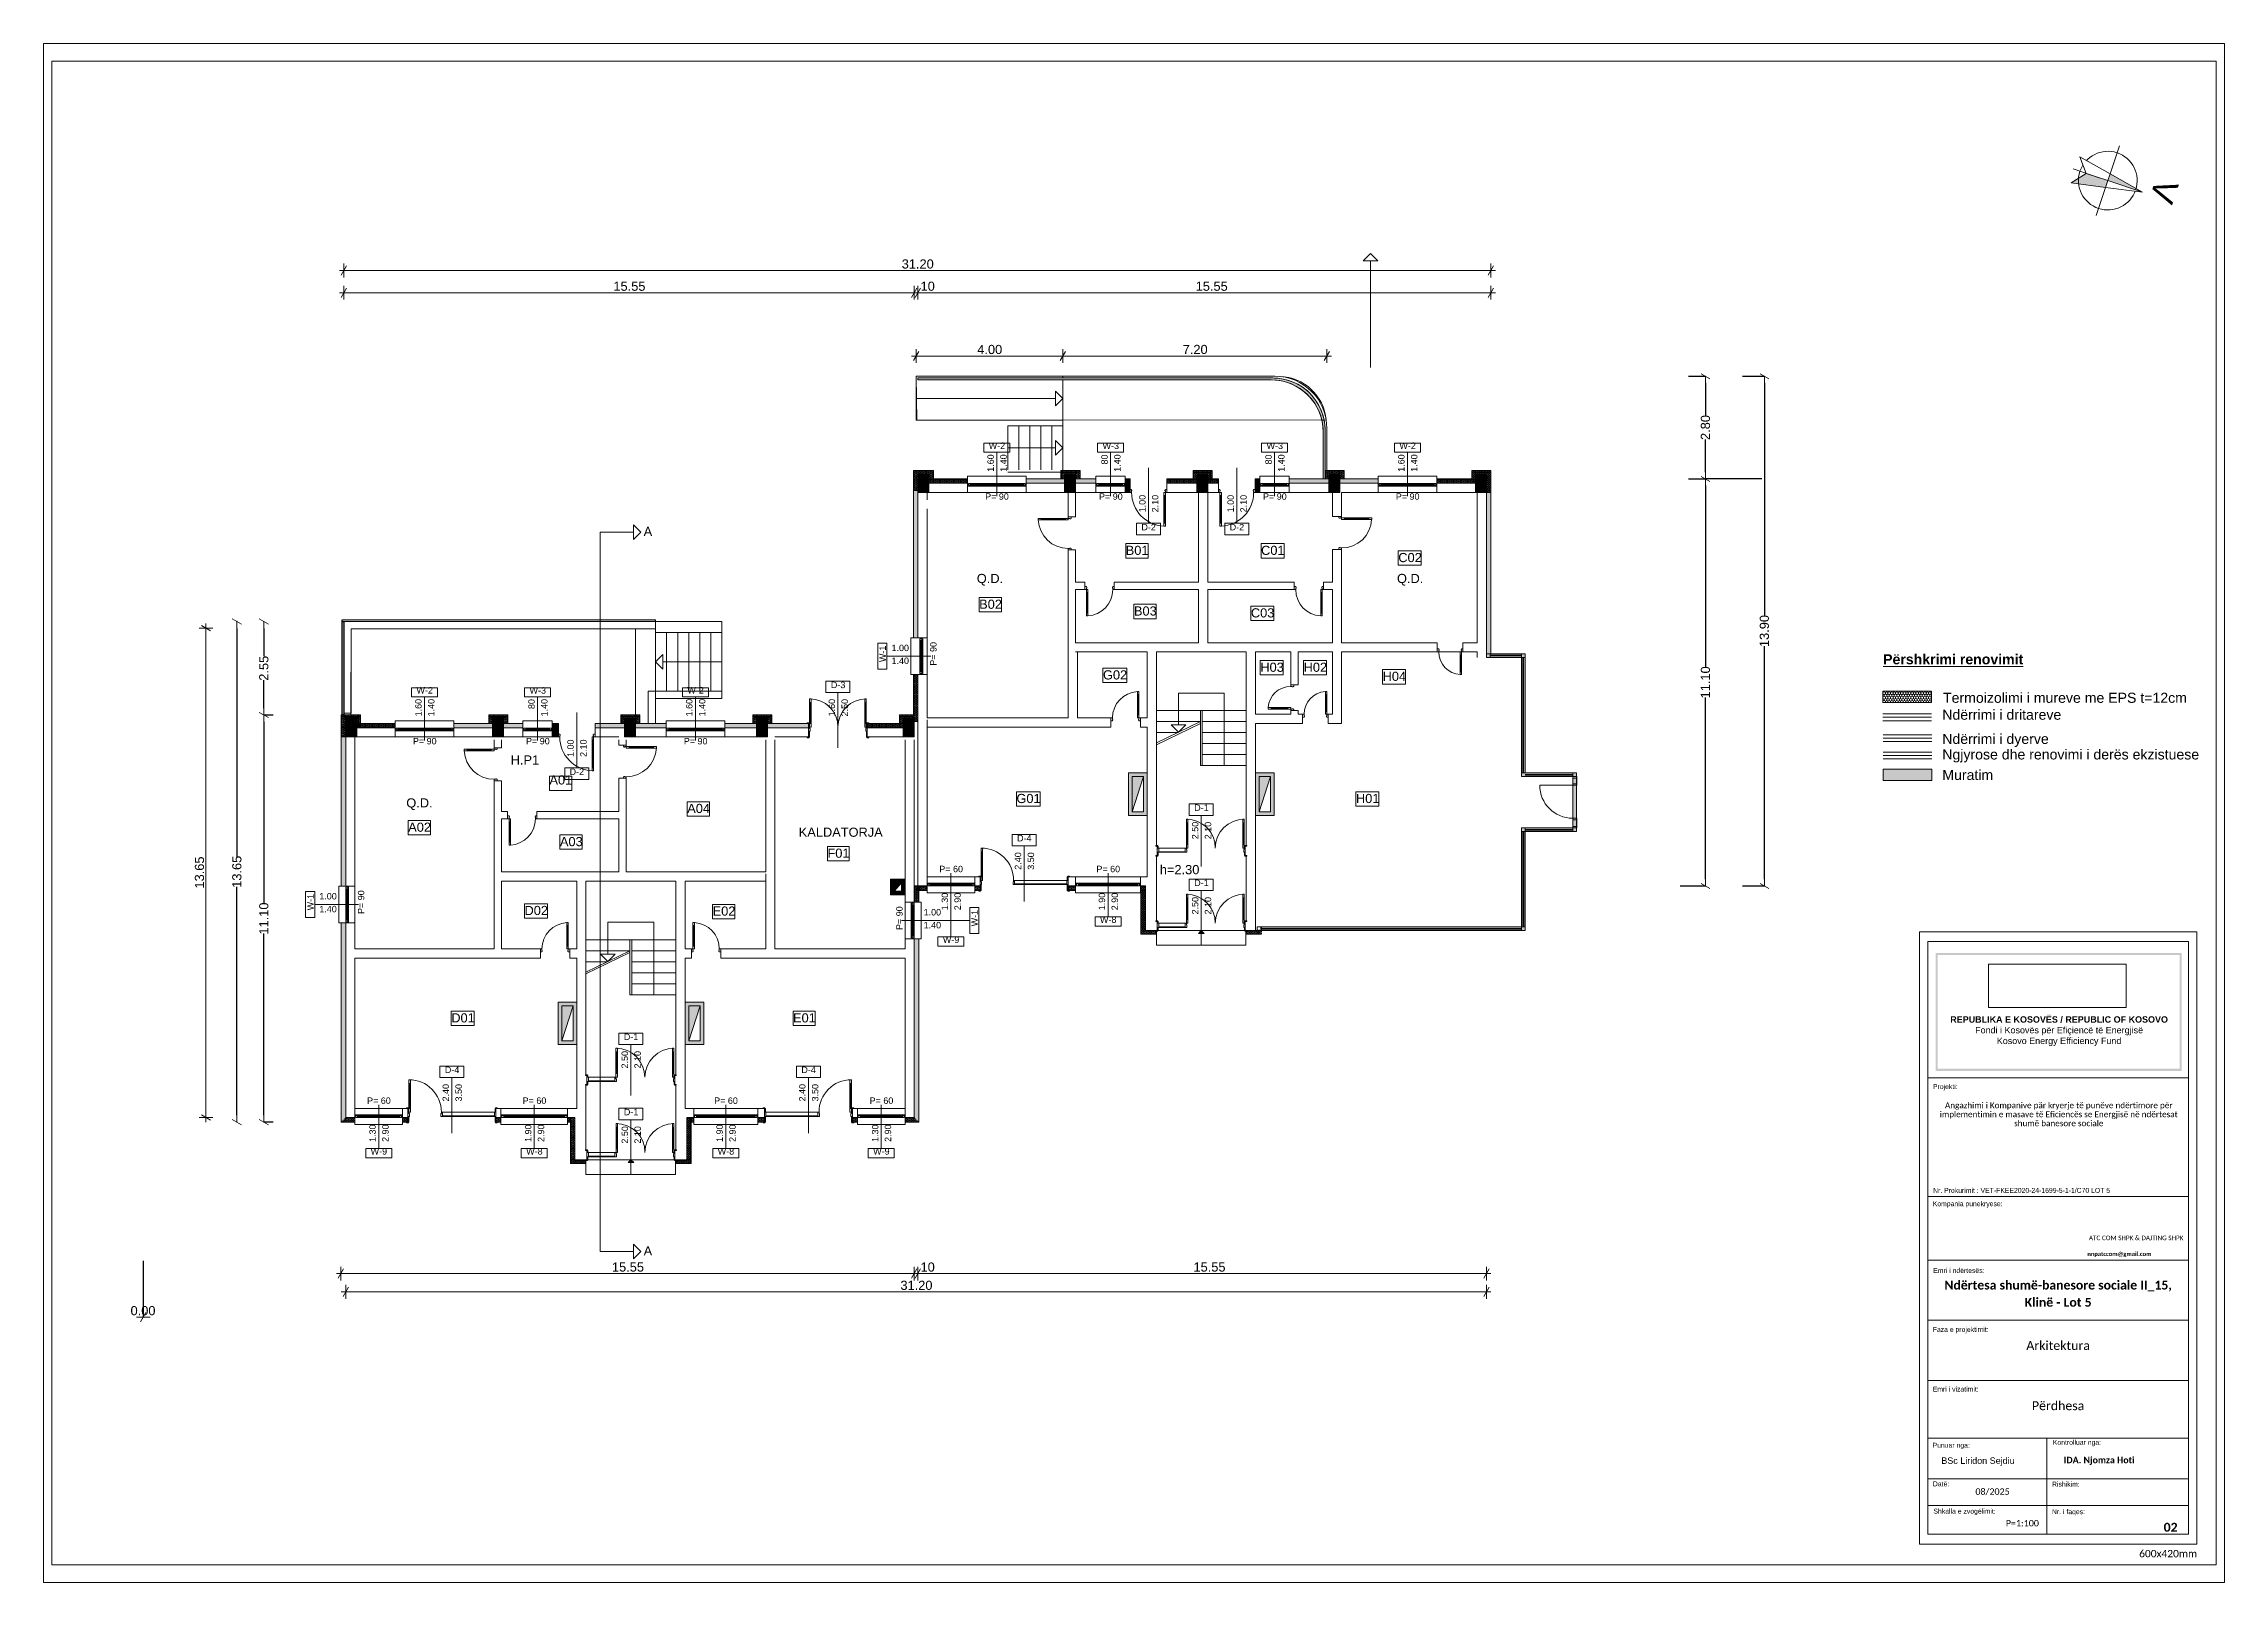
# Paper-space layout 'a2' of a CAD drawing. Header units: feet, sheet in inches. Extents: x 0 to 23.3, y 0 to 16.5.
# The model-space entities are those that its viewports show. They can reach past a viewport. Long polylines and large blocks are cut down to what shows.
import ezdxf
from ezdxf.enums import TextEntityAlignment as Align

# ---------------------------------------------------------------- set-up
doc = ezdxf.new("R2010")
doc.units = ezdxf.units.FT
doc.header["$MEASUREMENT"] = 0
doc.header["$XCLIPFRAME"] = 0
doc.set_wipeout_variables(frame=1)
for name, pattern in [('Dot & Dashed', [335.138881, 176.388884, -88.194442, 0, -70.555556]), ('Long Dashed', [529.166651, 317.499995, -211.666656]), ('Wipeout_Contour', [1000, 0, -1000])]:
    doc.linetypes.add(name, pattern=pattern)
for name, color, linetype in [('0_muret e jashtme', 7, 'Continuous'), ('Dimensioning - General', 7, 'Continuous'), ('Drawing & Figure', 7, 'Continuous'), ('Interior - Furniture', 7, 'Continuous'), ('Shell - Roof', 7, 'Continuous')]:
    doc.layers.add(name, color=color, linetype=linetype)
for name, color, linetype, lineweight in [('0_muret e jashtme_Pen_No__1', 7, 'Continuous', 0), ('0_muret e jashtme_Pen_No__19', 255, 'Continuous', 0), ('Annotation - Text_Pen_No__1', 7, 'Continuous', 0), ('ARCHICAD Door Markers_Pen_No__11', 171, 'Continuous', 0), ('ARCHICAD Door Markers_Pen_No__60', 230, 'Continuous', 0), ('ARCHICAD Doors_Pen_No__1', 7, 'Continuous', 0), ('ARCHICAD Doors_Pen_No__11', 171, 'Continuous', 0), ('ARCHICAD Doors_Pen_No__15', 214, 'Continuous', 0), ('ARCHICAD Doors_Pen_No__60', 230, 'Continuous', 0), ('ARCHICAD Window Markers_Pen_No__20', 1, 'Continuous', 0), ('ARCHICAD Windows_Pen_No__20', 1, 'Continuous', 0), ('Dimensioning - General_Pen_No__1', 7, 'Continuous', 0), ('Dimensioning - General_Pen_No__41', 7, 'Continuous', 0), ('Interior - Furniture _Pen_No__1', 7, 'Continuous', 0), ('Shell - Roof_Pen_No__1', 7, 'Continuous', 0), ('Shell - Roof_Pen_No__15', 214, 'Continuous', 0), ('Shell - Roof_Pen_No__20', 1, 'Continuous', 0), ('Shell - Roof_Pen_No__21', 7, 'Continuous', 0), ('Structural - Bearing_Pen_No__1', 7, 'Continuous', 0), ('Structural - Bearing_Pen_No__11', 171, 'Continuous', 0), ('Structural - Bearing_Pen_No__15', 214, 'Continuous', 0), ('Structural - Bearing_Pen_No__20', 1, 'Continuous', 0), ('Structural - Bearing_Pen_No__31', 171, 'Continuous', 0), ('Structural - Bearing_Pen_No__60', 230, 'Continuous', 0), ('Text blocks_Pen_No__1', 7, 'Continuous', 0), ('Text blocks_Pen_No__2', 8, 'Continuous', 0), ('Text blocks_Pen_No__20', 1, 'Continuous', 0)]:
    doc.layers.add(name, color=color, linetype=linetype, lineweight=lineweight)
for name, color, linetype, lineweight, true_color in [('0_muret e jashtme_Pen_No__14', 7, 'Continuous', 0, 0xbd8b17), ('Annotation - Text_Pen_No__61', 7, 'Continuous', 0, 0x6a6a6a), ('Shell - Roof_Pen_No__61', 7, 'Continuous', 0, 0x6a6a6a), ('Structural - Bearing_Pen_No__106', 171, 'Continuous', 0, 0xaaaaff), ('Structural - Bearing_Pen_No__14', 7, 'Continuous', 0, 0xbd8b17), ('Structural - Bearing_Pen_No__61', 7, 'Continuous', 0, 0x6a6a6a), ('Structural - Bearing_Pen_No__86', 7, 'Continuous', 0, 0x5555ff)]:
    doc.layers.add(name, color=color, linetype=linetype, lineweight=lineweight, true_color=true_color)
doc.styles.add('GENERATED_STYLE_1', font='arial.ttf')
doc.styles.add('GENERATED_STYLE_2', font='arialbd.ttf')
doc.styles.add('GENERATED_STYLE_3', font='calibrib.ttf')
doc.styles.add('GENERATED_STYLE_4', font='calibri.ttf')
doc.styles.add('GENERATED_STYLE_5', font='calibril.ttf')
doc.dimstyles.new('GENERATED_STYLE__2', dxfattribs={"dimtxt": 250, "dimasz": 190, "dimexe": 0.18, "dimexo": 3, "dimgap": 0.09, "dimtad": 1, "dimtih": 1, "dimtoh": 1, "dimlfac": 0.001, "dimzin": 0, "dimdsep": 46, "dimtxsty": 'GENERATED_STYLE_1', "dimblk": 'ARROWHEAD_2', "dimblk1": 'ARROWHEAD_2', "dimblk2": 'ARROWHEAD_2', "dimcen": 0.09, "dimclrd": 7, "dimclre": 7, "dimclrt": 7, "dimadec": 0, "dimazin": 0, "dimtfac": 1, "dimtdec": 4, "dimtmove": 0, "dimatfit": 3, "dimfxl": 1, "dimtolj": 1, "dimtzin": 0, "dimarcsym": 0})
picture_1 = doc.add_image_def('image1.png', size_in_pixel=(354, 134))
pattern_1 = [(90, (2247653.822, -76424.967), (-34.6410162, 0), [20, -40]), (90, (2247636.502, -76394.967), (-34.6410162, 0), [20, -40]), (150, (2247653.822, -76404.967), (17.320508, 30), [20, -40]), (150, (2247619.18, -76404.967), (17.320508, 30), [20, -40]), (210, (2247653.822, -76424.967), (-17.320508, 30), [20, -40]), (210, (2247619.18, -76424.967), (-17.320508, 30), [20, -40])]
pattern_2 = [(90, (2247653.822, -76344.967), (-34.6410162, 0), [20, -40]), (90, (2247636.502, -76314.967), (-34.6410162, 0), [20, -40]), (150, (2247653.822, -76324.967), (17.320508, 30), [20, -40]), (150, (2247619.18, -76324.967), (17.320508, 30), [20, -40]), (210, (2247653.822, -76344.967), (-17.320508, 30), [20, -40]), (210, (2247619.18, -76344.967), (-17.320508, 30), [20, -40])]
pattern_3 = [(90, (2247653.822, -75974.967), (-34.6410162, 0), [20, -40]), (90, (2247636.502, -75944.967), (-34.6410162, 0), [20, -40]), (150, (2247653.822, -75954.967), (17.320508, 30), [20, -40]), (150, (2247619.18, -75954.967), (17.320508, 30), [20, -40]), (210, (2247653.822, -75974.967), (-17.320508, 30), [20, -40]), (210, (2247619.18, -75974.967), (-17.320508, 30), [20, -40])]

psp = doc.layouts.new('a2')

msp = doc.modelspace()

# ---------------------------------------------------------------- texts
at = {"layer": 'Annotation - Text_Pen_No__1', "color": 7}
for s, style, p in [('IDA. Njomza Hoti', 'GENERATED_STYLE_3', (2850906.016, -64883.18)), ('08/2025', 'GENERATED_STYLE_4', (2848496.927, -65743.305))]:
    msp.add_text(s, height=175, dxfattribs=dict(at, style=style)).set_placement(p)
at = {"layer": 'Annotation - Text_Pen_No__1', "color": 7, "linetype": 'Continuous', "lineweight": 0, "attachment_point": 2}
for s, insert, char_height, style in [('\\A1;{\\pqc;\\fArial|b1|i0|c0|p34;REPUBLIKA E KOSOVËS / REPUBLIC OF KOSOVO\\P\\pqc;\\fArial|b0|i0|c0|p34;Fondi i Kosovës për Efiçiencë të Energjisë\\P\\pqc;\\fArial|b0|i0|c0|p34;Kosovo Energy Efficiency Fund\\P\\pqc;\\fArial|b1|i0|c0|p34;\\H1.042194x;}', (2850778.013, -52693.432), 175, 'GENERATED_STYLE_2'), ('\\A1;{\\pqc;\\fCalibri|b0|i0|c0|p34;Arkitektura}', (2850751.549, -61550.826), 242.5, 'GENERATED_STYLE_4'), ('\\A1;{\\pqc;\\fCalibri|b0|i0|c0|p34;Përdhesa}', (2850751.549, -63192.951), 242.5, 'GENERATED_STYLE_4'), ('\\A1;{\\pqc;\\fCalibri|b0|i0|c0|p34;P=1:100}', (2849776.467, -66431.425), 175, 'GENERATED_STYLE_4'), ('\\A1;{\\pqc;\\fCalibri|b1|i0|c0|p34; 0\\fCalibri|b1|i0|c0|p34;2}', (2853776.415, -66508.088), 242.5, 'GENERATED_STYLE_3')]:
    msp.add_mtext(s, dxfattribs=dict(at, insert=insert, char_height=char_height, style=style))
at = {"layer": 'Annotation - Text_Pen_No__1', "color": 7, "linetype": 'Continuous', "lineweight": 5, "insert": (2850768.515, -55041.768), "char_height": 160, "width": 6797.99537, "attachment_point": 2, "line_spacing_factor": 0.919632, "style": 'GENERATED_STYLE_5'}
msp.add_mtext('\\A1;\\pxqc;{\\fCalibri Light|b0|i0|c0|p34;Angazhimi i Kompanive pär kryerje të punëve ndërtimore për implementimin e masave të Eficiencës se Energjisë në ndërtesat shumë banesore sociale}', dxfattribs=at)
at = {"layer": 'Annotation - Text_Pen_No__1', "color": 7, "linetype": 'Continuous', "lineweight": 5, "attachment_point": 2}
for s, insert, char_height, style in [('\\A1;\\pxqc;ATC COM SHPK & DAJTING SHPK ', (2852878.607, -58675.523), 125, 'GENERATED_STYLE_4'), ('\\A1;\\pxqc;BSc Liridon Sejdiu', (2848566.508, -64724.821), 175, 'GENERATED_STYLE_1')]:
    msp.add_mtext(s, dxfattribs=dict(at, insert=insert, char_height=char_height, style=style))
at = {"layer": 'Annotation - Text_Pen_No__1', "color": 7, "linetype": 'Continuous', "lineweight": 0, "insert": (2850751.549, -59903.24), "char_height": 242.5, "attachment_point": 2, "line_spacing_factor": 1.16153, "style": 'GENERATED_STYLE_3'}
msp.add_mtext('\\A1;\\pxqc;Ndërtesa shumë-banesore sociale II_15, \\PKlinë - Lot 5', dxfattribs=at)
at = {"layer": 'Annotation - Text_Pen_No__61', "color": 251, "linetype": 'Continuous', "lineweight": 0, "true_color": 0x6a6a6a, "insert": (2853751.09, -67247.013), "char_height": 200, "attachment_point": 2, "style": 'GENERATED_STYLE_4'}
msp.add_mtext('\\A1;{\\pqc;\\fCalibri|b0|i0|c0|p34;6\\fCalibri|b0|i0|c0|p34;0\\fCalibri|b0|i0|c0|p34;0x420mm}', dxfattribs=at)
at = {"layer": 'Dimensioning - General', "color": 7, "lineweight": 0, "insert": (2800209.395, -49210.978), "char_height": 250, "attachment_point": 7, "rotation": 90, "style": 'GENERATED_STYLE_1'}
msp.add_mtext('\\A1;\\pxql;13.65', dxfattribs=at)
at = {"layer": 'Dimensioning - General_Pen_No__41', "color": 7, "linetype": 'Continuous', "lineweight": 0, "attachment_point": 7}
for s, insert, char_height, style in [('\\A1;{\\pql;\\fArial|b1|i0|c0|p34;\\L\\LPërshkrimi renovimit}', (2845980.313, -43100.624), 275, 'GENERATED_STYLE_2'), ('\\A1;{\\pql;\\fArial|b0|i0|c0|p34;Projekti:}', (2847339.908, -54717.746), 133.375, 'GENERATED_STYLE_1'), ('\\A1;\\pxql;Kompania punekryese:', (2847333.07, -57914.223), 133.375, 'GENERATED_STYLE_1'), ('\\A1;{\\pql;\\fArial|b0|i0|c0|p34;Emri i ndërtesës:}', (2847347.565, -59695.295), 133.375, 'GENERATED_STYLE_1'), ('\\A1;{\\pql;\\fArial|b0|i0|c0|p34;Faza e projektimit:}', (2847333.368, -61342.271), 133.375, 'GENERATED_STYLE_1'), ('\\A1;{\\pql;\\fArial|b0|i0|c0|p34;Emri i vizatimit:}', (2847333.833, -62930.548), 133.375, 'GENERATED_STYLE_1'), ('\\A1;{\\pql;\\fArial|b0|i0|c0|p34;Punuar nga:}', (2847329.673, -64499.11), 133.375, 'GENERATED_STYLE_1'), ('\\A1;{\\pql;\\fArial|b0|i0|c0|p34;Kontrolluar nga:}', (2850607.31, -64420.397), 133.375, 'GENERATED_STYLE_1'), ('\\A1;{\\pql;\\fArial|b0|i0|c0|p34;Datë:}', (2847337.678, -65513.896), 133.375, 'GENERATED_STYLE_1'), ('\\A1;{\\pql;\\fArial|b0|i0|c0|p34;Rishikim:}', (2850585.516, -65522.118), 133.375, 'GENERATED_STYLE_1'), ('\\A1;{\\pql;\\fArial|b0|i0|c0|p34;Shkalla e zvogëlimit:}', (2847352.512, -66296.499), 133.375, 'GENERATED_STYLE_1'), ('\\A1;{\\pql;\\fArial|b0|i0|c0|p34;Nr. i faqes:}', (2850584.332, -66312.095), 133.375, 'GENERATED_STYLE_1')]:
    msp.add_mtext(s, dxfattribs=dict(at, insert=insert, char_height=char_height, style=style))
at = {"layer": 'Dimensioning - General_Pen_No__41', "color": 7, "linetype": 'Continuous', "lineweight": 5, "insert": (2847343.655, -57511.339), "char_height": 133.375, "attachment_point": 7, "style": 'GENERATED_STYLE_1'}
msp.add_mtext('\\A1;\\pxql;Nr. Prokurimit : VET-FKEE2020-24-1699-5-1-1/C70 LOT 5', dxfattribs=at)
at = {"layer": 'Dimensioning - General_Pen_No__41', "color": 7, "linetype": 'Continuous', "lineweight": 5, "insert": (2851548.656, -59262.732), "char_height": 115, "attachment_point": 7, "line_spacing_factor": 0.922253, "style": 'GENERATED_STYLE_1'}
msp.add_mtext('\\A1;\\pxql,t6.4112,13.191,20.438,28.538;{\\fCalibri|b1|i0|c0|p34;nnpatccom@gmail.com}', dxfattribs=at)
at = {"layer": 'Text blocks_Pen_No__1', "color": 7, "style": 'GENERATED_STYLE_1'}
for s, p in [('Termoizolimi i mureve me EPS t=12cm', (2847613.738, -44146.496)), ('Ndërrimi i dritareve', (2847593.479, -44608.019)), ('Ndërrimi i dyerve', (2847593.479, -45268.04)), ('Ngjyrose dhe renovimi i derës ekzistuese', (2847593.479, -45691.085)), ('Muratim', (2847594.229, -46250.262))]:
    msp.add_text(s, height=275, dxfattribs=at).set_placement(p)
at = {"layer": 'Text blocks_Pen_No__1', "color": 7, "linetype": 'Continuous', "lineweight": 0, "char_height": 250, "attachment_point": 1, "style": 'GENERATED_STYLE_1'}
for s, insert in [('\\A1;{\\pql;\\fArial|b0|i0|c0|p34;Q.D.}', (2821272.981, -40630.868)), ('\\A1;{\\pql;\\fArial|b0|i0|c0|p34;Q.D.}', (2832728.128, -40630.868)), ('\\A1;{\\pql;\\fArial|b0|i0|c0|p34;H.P\\fArial|b0|i0|c0|p34;1}', (2808565.488, -45580.846)), ('\\A1;{\\pql;\\fArial|b0|i0|c0|p34;Q.D.}', (2805719.853, -46750.946)), ('\\A1;{\\pql;\\fArial|b0|i0|c0|p34;KALDATORJA}', (2816418.236, -47549.557)), ('\\A1;{\\pql;\\fArial|b0|i0|c0|p34;h=2.\\fArial|b0|i0|c0|p34;30}', (2826263.198, -48570.107))]:
    msp.add_mtext(s, dxfattribs=dict(at, insert=insert))
at = {"layer": 'Text blocks_Pen_No__2', "color": 8, "linetype": 'Continuous', "lineweight": 0, "char_height": 250, "attachment_point": 1, "style": 'GENERATED_STYLE_1'}
for s, insert in [('\\A1;{\\pql;\\fArial|b0|i0|c0|p34;B\\fArial|b0|i0|c0|p34;01}', (2825332.729, -39863.424)), ('\\A1;{\\pql;\\fArial|b0|i0|c0|p34;C\\fArial|b0|i0|c0|p34;01}', (2829022.921, -39863.424)), ('\\A1;{\\pql;\\fArial|b0|i0|c0|p34;C0\\fArial|b0|i0|c0|p34;2}', (2832763.587, -40059.852)), ('\\A1;{\\pql;\\fArial|b0|i0|c0|p34;B0\\fArial|b0|i0|c0|p34;2}', (2821336.541, -41332.498)), ('\\A1;{\\pql;\\fArial|b0|i0|c0|p34;B0\\fArial|b0|i0|c0|p34;3}', (2825556.515, -41517.052)), ('\\A1;{\\pql;\\fArial|b0|i0|c0|p34;C0\\fArial|b0|i0|c0|p34;3}', (2828744.566, -41568.328)), ('\\A1;{\\pql;\\fArial|b0|i0|c0|p34;G0\\fArial|b0|i0|c0|p34;2}', (2824712.285, -43259.258)), ('\\A1;{\\pql;\\fArial|b0|i0|c0|p34;H0\\fArial|b0|i0|c0|p34;3}', (2829002.134, -43050.889)), ('\\A1;{\\pql;\\fArial|b0|i0|c0|p34;H0\\fArial|b0|i0|c0|p34;2}', (2830182.397, -43050.889)), ('\\A1;{\\pql;\\fArial|b0|i0|c0|p34;H0\\fArial|b0|i0|c0|p34;4}', (2832335.617, -43298.435)), ('\\A1;{\\pql;\\fArial|b0|i0|c0|p34;A0\\fArial|b0|i0|c0|p34;1}', (2809622.302, -46124.154)), ('\\A1;{\\pql;\\fArial|b0|i0|c0|p34;A0\\fArial|b0|i0|c0|p34;4}', (2813378.994, -46901.398)), ('\\A1;{\\pql;\\fArial|b0|i0|c0|p34;G\\fArial|b0|i0|c0|p34;01}', (2822353.043, -46630.276)), ('\\A1;{\\pql;\\fArial|b0|i0|c0|p34;H\\fArial|b0|i0|c0|p34;0\\fArial|b0|i0|c0|p34;1}', (2831608.88, -46630.276)), ('\\A1;{\\pql;\\fArial|b0|i0|c0|p34;A0\\fArial|b0|i0|c0|p34;2}', (2805772.176, -47413.135)), ('\\A1;{\\pql;\\fArial|b0|i0|c0|p34;A0\\fArial|b0|i0|c0|p34;3}', (2809908.016, -47805.68)), ('\\A1;{\\pql;\\fArial|b0|i0|c0|p34;F\\fArial|b0|i0|c0|p34;0\\fArial|b0|i0|c0|p34;1}', (2817201.581, -48121.792)), ('\\A1;{\\pql;\\fArial|b0|i0|c0|p34;D0\\fArial|b0|i0|c0|p34;2}', (2808942.472, -49684.117)), ('\\A1;{\\pql;\\fArial|b0|i0|c0|p34;E0\\fArial|b0|i0|c0|p34;2}', (2814071.136, -49700.166)), ('\\A1;{\\pql;\\fArial|b0|i0|c0|p34;D\\fArial|b0|i0|c0|p34;01}', (2806946.258, -52612.829)), ('\\A1;{\\pql;\\fArial|b0|i0|c0|p34;E\\fArial|b0|i0|c0|p34;01}', (2816263.067, -52612.829))]:
    msp.add_mtext(s, dxfattribs=dict(at, insert=insert))
at = {"layer": 'Text blocks_Pen_No__20', "color": 1, "linetype": 'Continuous', "lineweight": 0, "char_height": 250, "attachment_point": 1, "style": 'GENERATED_STYLE_1'}
for insert in [(2812190.809, -39347.096), (2812190.809, -58966.545)]:
    msp.add_mtext('\\A1;{\\pql;\\fArial|b0|i0|c0|p34;A}', dxfattribs=dict(at, insert=insert))

# ---------------------------------------------------------------- blocks, each defined once
blk = doc.blocks.new('Window 22_2')
at = {"layer": 'ARCHICAD Windows_Pen_No__20', "color": 1, "linetype": 'Continuous', "lineweight": 0}
for p, q in [((-800, 150), (-800, 220)), ((-800, 220), (800, 220)), ((-800, 150), (-800, 30)), ((-800, 30), (-800, 0)), ((-800, 0), (-775, 0)), ((-800, 0), (-800, -50)), ((-800, 0), (-800, -50)), ((-775, 25), (-725, 25)), ((-775, -25), (-775, 25)), ((-775, 0), (-775, -25)), ((-725, 25), (725, 25)), ((-725, 25), (-725, -25)), ((-725, 25), (725, 25)), ((-725, 0), (725, 0)), ((725, -25), (725, 25)), ((725, 25), (775, 25)), ((775, 25), (775, -25)), ((775, -25), (775, 0)), ((775, 0), (800, 0)), ((800, 220), (800, 150)), ((800, 150), (800, 30)), ((800, 30), (800, 0)), ((800, 0), (800, -50)), ((800, 0), (800, -50)), ((-750, -50), (-800, -50)), ((-800, -50), (-800, -220)), ((-800, -220), (800, -220)), ((-775, -25), (-750, -25)), ((-725, -25), (-775, -25)), ((-750, -25), (-750, -50)), ((750, -50), (-750, -50)), ((725, -25), (-725, -25)), ((775, -25), (725, -25)), ((750, -50), (750, -25)), ((750, -25), (775, -25)), ((800, -50), (750, -50)), ((800, -50), (800, -220))]:
    blk.add_line(p, q, dxfattribs=at)
blk = doc.blocks.new('W Marker 22_3')
at = {"layer": 'ARCHICAD Window Markers_Pen_No__20', "color": 1, "linetype": 'Continuous', "lineweight": 0}
for p, q in [((354, 975), (-354, 975)), ((-354, 975), (-354, 725)), ((-354, 725), (354, 725)), ((0, 725), (0, -470)), ((354, 725), (354, 975))]:
    blk.add_line(p, q, dxfattribs=at)
at = {"layer": 'ARCHICAD Window Markers_Pen_No__20', "color": 1, "lineweight": 0, "style": 'GENERATED_STYLE_1'}
for tag, p in [('AC_MarkerText_2', (-28, 192)), ('AC_MarkerText_3', (323, 192))]:
    blk.add_attdef(tag, text='', height=175, rotation=90, dxfattribs=at).set_placement(p, align=Align.BOTTOM_LEFT)
for tag, p in [('AC_MarkerText_1', (-220, 763)), ('AC_MarkerText_4', (-317, -623))]:
    blk.add_attdef(tag, text='', height=175, dxfattribs=at).set_placement(p, align=Align.BOTTOM_LEFT)
blk = doc.blocks.new('Window 22_3')
at = {"layer": 'ARCHICAD Windows_Pen_No__20', "color": 1, "linetype": 'Continuous', "lineweight": 0}
for p, q in [((-400, 150), (-400, 220)), ((-400, 220), (400, 220)), ((-400, 150), (-400, 30)), ((-400, 30), (-400, 0)), ((-400, 0), (-375, 0)), ((-400, 0), (-400, -50)), ((-400, 0), (-400, -50)), ((-375, 25), (-325, 25)), ((-375, -25), (-375, 25)), ((-375, 0), (-375, -25)), ((-325, 25), (325, 25)), ((-325, 25), (-325, -25)), ((-325, 25), (325, 25)), ((-325, 0), (325, 0)), ((325, -25), (325, 25)), ((325, 25), (375, 25)), ((375, 25), (375, -25)), ((375, -25), (375, 0)), ((375, 0), (400, 0)), ((400, 220), (400, 150)), ((400, 150), (400, 30)), ((400, 30), (400, 0)), ((400, 0), (400, -50)), ((400, 0), (400, -50)), ((-350, -50), (-400, -50)), ((-400, -50), (-400, -220)), ((-400, -220), (400, -220)), ((-375, -25), (-350, -25)), ((-325, -25), (-375, -25)), ((-350, -25), (-350, -50)), ((350, -50), (-350, -50)), ((325, -25), (-325, -25)), ((375, -25), (325, -25)), ((350, -50), (350, -25)), ((350, -25), (375, -25)), ((400, -50), (350, -50)), ((400, -50), (400, -220))]:
    blk.add_line(p, q, dxfattribs=at)
blk = doc.blocks.new('Storefront 22')
at = {"layer": 'ARCHICAD Doors_Pen_No__60', "color": 230, "linetype": 'Continuous', "lineweight": 0}
for p, q in [((420, 840), (420, 920)), ((420, 920), (460, 920)), ((420, 840), (440, 840)), ((420, 80), (420, 840)), ((460, 840), (420, 840)), ((440, 840), (460, 840)), ((440, 80), (440, 840)), ((440, 840), (440, 80)), ((440, 840), (440, 80)), ((460, 920), (460, 840)), ((460, 840), (460, 80)), ((-500, 0), (-500, -80)), ((-460, 0), (-500, 0)), ((-500, 0), (-500, -80)), ((-500, 0), (-500, -80)), ((-460, -40), (-460, 0)), ((440, 80), (420, 80)), ((420, 0), (420, 80)), ((420, 80), (460, 80)), ((460, 0), (420, 0)), ((460, 80), (440, 80)), ((460, 80), (460, 0)), ((460, 0), (460, -40)), ((500, 0), (460, 0)), ((500, -80), (500, 0)), ((500, 0), (500, -80)), ((500, 0), (500, -80)), ((-500, -80), (-460, -80)), ((-500, -80), (-500, -250)), ((-500, -250), (-500, -370)), ((-450, -40), (-460, -40)), ((-460, -80), (-460, -65.4)), ((-460, -65.4), (-450, -65.4)), ((-450, -65.4), (-450, -40)), ((460, -40), (450, -40)), ((450, -40), (450, -65.4)), ((450, -65.4), (460, -65.4)), ((460, -65.4), (460, -80)), ((460, -80), (500, -80)), ((500, -80), (500, -250)), ((500, -250), (500, -370))]:
    blk.add_line(p, q, dxfattribs=at)
blk.add_arc((460, 0), 920, 92.491906, 180, dxfattribs=at)
blk = doc.blocks.new('D Marker 22')
at = {"layer": 'ARCHICAD Door Markers_Pen_No__60', "color": 230, "linetype": 'Continuous', "lineweight": 0}
for p, q in [((0, -1213), (0, 300)), ((-327, -1213), (-327, -1527)), ((327, -1213), (-327, -1213)), ((-327, -1527), (327, -1527)), ((327, -1527), (327, -1213))]:
    blk.add_line(p, q, dxfattribs=at)
at = {"layer": 'ARCHICAD Door Markers_Pen_No__60', "color": 230, "lineweight": 0, "style": 'GENERATED_STYLE_1'}
for tag, p in [('AC_MarkerText_3', (322, -913)), ('A', (-28, -913))]:
    blk.add_attdef(tag, text='', height=175, rotation=90, dxfattribs=at).set_placement(p, align=Align.BOTTOM_LEFT)
blk.add_attdef('AC_MarkerText_1', text='', height=175, dxfattribs=at).set_placement((-193, -1457), align=Align.BOTTOM_LEFT)
blk = doc.blocks.new('Double Door 22')
at = {"layer": 'ARCHICAD Doors_Pen_No__11', "color": 171, "linetype": 'Continuous', "lineweight": 0}
for p, q in [((-772, 772), (-772, 672)), ((-732, 772), (-772, 772)), ((-772, 672), (-772, 100)), ((-752, 672), (-772, 672)), ((-772, 672), (-732, 672)), ((-752, 100), (-752, 672)), ((-752, 672), (-752, 100)), ((-732, 672), (-752, 672)), ((-752, 672), (-752, 100)), ((-732, 672), (-732, 772)), ((-732, 100), (-732, 672)), ((732, 672), (732, 772)), ((732, 772), (772, 772)), ((732, 672), (752, 672)), ((732, 100), (732, 672)), ((772, 672), (732, 672)), ((752, 672), (772, 672)), ((752, 100), (752, 672)), ((752, 672), (752, 100)), ((752, 672), (752, 100)), ((772, 772), (772, 672)), ((772, 672), (772, 100)), ((-837, 100), (-837, 119)), ((-837, 119), (-787, 119)), ((-787, 100), (-837, 100)), ((-800, 100), (-837, 100)), ((-800, 100), (-837, 100)), ((-800, 0), (-800, 100)), ((-800, 100), (-775, 100)), ((-800, 100), (-800, 0)), ((-800, 100), (-800, 0)), ((-800, 100), (-800, 0)), ((-775, 0), (-800, 0)), ((-772, 0), (-800, 0)), ((-800, 0), (-800, -115)), ((-800, 0), (-800, -20)), ((-800, 0), (-800, -20)), ((-787, 119), (-787, 100)), ((-775, 100), (-775, 0)), ((-772, 100), (-752, 100)), ((-732, 100), (-772, 100)), ((-772, 100), (-772, 0)), ((-772, -40), (-772, 0)), ((-772, 0), (-732, 0)), ((-752, 100), (-732, 100)), ((-732, 0), (-732, 100)), ((752, 100), (732, 100)), ((732, 0), (732, 100)), ((732, 100), (772, 100)), ((772, 0), (732, 0)), ((772, 100), (752, 100)), ((772, 100), (772, 0)), ((800, 0), (772, 0)), ((772, 0), (772, -40)), ((775, 0), (775, 100)), ((775, 100), (800, 100)), ((800, 0), (775, 0)), ((787, 119), (837, 119)), ((787, 100), (787, 119)), ((837, 100), (787, 100)), ((800, 100), (800, 0)), ((800, 100), (800, 0)), ((800, 100), (800, 0)), ((800, 100), (800, 0)), ((800, 100), (837, 100)), ((800, 100), (837, 100)), ((800, -115), (800, 0)), ((800, 0), (800, -20)), ((800, 0), (800, -20)), ((837, 119), (837, 100)), ((-837, -289), (-837, -270)), ((-837, -270), (-787, -270)), ((-800, -270), (-837, -270)), ((-800, -270), (-837, -270)), ((-787, -289), (-837, -289)), ((-800, -20), (-800, -115)), ((-800, -20), (-800, -115)), ((-800, -270), (-800, -115)), ((-800, -115), (-775, -115)), ((-800, -115), (-760, -115)), ((-800, -115), (-800, -270)), ((-800, -115), (-800, -270)), ((-775, -270), (-800, -270)), ((-787, -270), (-787, -289)), ((-775, -115), (-775, -270)), ((-760, -40), (-772, -40)), ((-760, -115), (-760, -40)), ((772, -40), (760, -40)), ((760, -40), (760, -115)), ((760, -115), (800, -115)), ((775, -270), (775, -115)), ((775, -115), (800, -115)), ((800, -270), (775, -270)), ((787, -270), (837, -270)), ((787, -289), (787, -270)), ((837, -289), (787, -289)), ((800, -20), (800, -115)), ((800, -20), (800, -115)), ((800, -115), (800, -270)), ((800, -115), (800, -270)), ((800, -115), (800, -270)), ((800, -270), (837, -270)), ((800, -270), (837, -270)), ((837, -270), (837, -289))]:
    blk.add_line(p, q, dxfattribs=at)
for centre, start, end in [((-772, 0), 0, 90), ((772, 0), 90, 180)]:
    blk.add_arc(centre, 772, start, end, dxfattribs=at)
blk = doc.blocks.new('D Marker 22_6')
at = {"layer": 'ARCHICAD Door Markers_Pen_No__11', "color": 171, "linetype": 'Continuous', "lineweight": 0}
for p, q in [((327, 1157), (-327, 1157)), ((-327, 1157), (-327, 843)), ((-327, 843), (327, 843)), ((0, 843), (0, -670)), ((327, 843), (327, 1157))]:
    blk.add_line(p, q, dxfattribs=at)
at = {"layer": 'ARCHICAD Door Markers_Pen_No__11', "color": 171, "lineweight": 0, "style": 'GENERATED_STYLE_1'}
for tag, p in [('AC_MarkerText_2', (-28, 192)), ('AC_MarkerText_3', (323, 192))]:
    blk.add_attdef(tag, text='', height=175, rotation=90, dxfattribs=at).set_placement(p, align=Align.BOTTOM_LEFT)
blk.add_attdef('AC_MarkerText_1', text='', height=175, dxfattribs=at).set_placement((-193, 910), align=Align.BOTTOM_LEFT)
blk = doc.blocks.new('Wall_2', base_point=(2804368, -45159))
at = {"layer": '0_muret e jashtme_Pen_No__14', "linetype": 'Continuous', "lineweight": 0, "true_color": 0xbd8b17}
h = blk.add_hatch(dxfattribs=at)
h.set_pattern_fill('STYROFOAM_SM_INSULATION', color=42, style=0, pattern_type=2)
h.set_pattern_definition(pattern_1)
h.paths.add_polyline_path([(2804368, -44909), (2805418, -44909), (2805418, -44789), (2804368, -44789)])
h = blk.add_hatch(dxfattribs=at)
h.set_pattern_fill('STYROFOAM_SM_INSULATION', color=42, style=0, pattern_type=2)
h.set_pattern_definition(pattern_1)
h.paths.add_polyline_path([(2807018, -44789), (2807018, -44909), (2808900, -44909), (2808900, -44789)])
h = blk.add_hatch(dxfattribs=at)
h.set_pattern_fill('STYROFOAM_SM_INSULATION', color=42, style=0, pattern_type=2)
h.set_pattern_definition(pattern_1)
h.paths.add_polyline_path([(2809700, -44789), (2809700, -44909), (2809865, -44909), (2809865, -44789)])
h = blk.add_hatch(dxfattribs=at)
h.set_pattern_fill('STYROFOAM_SM_INSULATION', color=42, style=0, pattern_type=2)
h.set_pattern_definition(pattern_1)
h.paths.add_polyline_path([(2810865, -44789), (2810865, -44909), (2812802, -44909), (2812802, -44789)])
h = blk.add_hatch(dxfattribs=at)
h.set_pattern_fill('STYROFOAM_SM_INSULATION', color=42, style=0, pattern_type=2)
h.set_pattern_definition(pattern_1)
h.paths.add_polyline_path([(2814402, -44789), (2814402, -44909), (2816688, -44909), (2816688, -44789)])
h = blk.add_hatch(dxfattribs=at)
h.set_pattern_fill('STYROFOAM_SM_INSULATION', color=42, style=0, pattern_type=2)
h.set_pattern_definition(pattern_1)
h.paths.add_polyline_path([(2818288, -44909), (2819487, -44909), (2819568, -44789), (2818288, -44789)])
h = blk.add_hatch(dxfattribs=at)
h.set_pattern_fill('STYROFOAM_SM_INSULATION', color=42, style=0, pattern_type=2)
h.set_pattern_definition(pattern_1)
h.paths.add_polyline_path([(2819487, -44909), (2819568, -44909), (2819568, -44789)])
at = {"layer": '0_muret e jashtme_Pen_No__1', "color": 7, "linetype": 'Continuous', "lineweight": 0}
for p, q in [((2805418, -44909), (2804368, -44909)), ((2805418, -44789), (2805418, -44909)), ((2805418, -44909), (2805418, -44939)), ((2805418, -44939), (2805418, -44989)), ((2805418, -44989), (2805418, -45159)), ((2807018, -44789), (2807018, -44909)), ((2808900, -44909), (2807018, -44909)), ((2807018, -44909), (2807018, -44939)), ((2807018, -44939), (2807018, -44989)), ((2807018, -44989), (2807018, -45159)), ((2808900, -44789), (2808900, -44909)), ((2808900, -44909), (2808900, -44939)), ((2808900, -44939), (2808900, -44989)), ((2808900, -44989), (2808900, -45159)), ((2809700, -44789), (2809700, -44909)), ((2809865, -44909), (2809700, -44909)), ((2809700, -44909), (2809700, -44939)), ((2809700, -44939), (2809700, -44989)), ((2809700, -44989), (2809700, -45159)), ((2809865, -44909), (2809865, -44789)), ((2809865, -45079), (2809865, -44909)), ((2809865, -45159), (2809865, -45079)), ((2810865, -44909), (2810865, -44789)), ((2812802, -44909), (2810865, -44909)), ((2810865, -45079), (2810865, -44909)), ((2810865, -45159), (2810865, -45079)), ((2812802, -44789), (2812802, -44909)), ((2812802, -44909), (2812802, -44939)), ((2812802, -44939), (2812802, -44989)), ((2812802, -44989), (2812802, -45159)), ((2814402, -44789), (2814402, -44909)), ((2816688, -44909), (2814402, -44909)), ((2814402, -44909), (2814402, -44939)), ((2814402, -44939), (2814402, -44989)), ((2814402, -44989), (2814402, -45159)), ((2816688, -44789), (2816651, -44789)), ((2816688, -45159), (2816651, -45159)), ((2816688, -44789), (2816688, -44889)), ((2816688, -44789), (2816688, -44889)), ((2816688, -44889), (2816688, -44909)), ((2816688, -44909), (2816688, -45004)), ((2816688, -45004), (2816688, -45159)), ((2818288, -44789), (2818325, -44789)), ((2818288, -44789), (2818288, -44889)), ((2818288, -44789), (2818288, -44889)), ((2818288, -44889), (2818288, -44909)), ((2819318, -44909), (2818288, -44909)), ((2818288, -44909), (2818288, -45004)), ((2818288, -45004), (2818288, -45159)), ((2818288, -45159), (2818325, -45159)), ((2819487, -44909), (2819318, -44909)), ((2819487, -44909), (2819568, -44909))]:
    blk.add_line(p, q, dxfattribs=at)
at = {"layer": '0_muret e jashtme_Pen_No__1', "color": 7, "linetype": 'Continuous', "lineweight": 0, "flags": 128}
for points in [[(2805418, -44789), (2804368, -44789)], [(2804368, -44789), (2804368, -44909)], [(2804368, -44909), (2804368, -45159)], [(2804368, -45159), (2805418, -45159)], [(2808900, -44789), (2807018, -44789)], [(2807018, -45159), (2808118, -45159)], [(2808318, -45159), (2808900, -45159)], [(2809865, -44789), (2809700, -44789)], [(2809700, -45159), (2809865, -45159)], [(2812802, -44789), (2810865, -44789)], [(2810865, -45159), (2811518, -45159)], [(2811718, -45159), (2812802, -45159)], [(2816688, -44789), (2814402, -44789)], [(2814402, -45159), (2815518, -45159)], [(2815768, -45159), (2816688, -45159)], [(2819568, -44789), (2818288, -44789)], [(2818288, -45159), (2819318, -45159)], [(2819568, -44789), (2819568, -44909)], [(2819568, -44909), (2819568, -45159)]]:
    blk.add_lwpolyline(points, dxfattribs=at)
at = {"layer": 'ARCHICAD Door Markers_Pen_No__11', "color": 171, "lineweight": 0}
blk.add_blockref('D Marker 22_6', (2817488, -44789), dxfattribs=at).add_auto_attribs({'AC_MarkerText_1': 'D-3', 'AC_MarkerText_2': '1.60', 'AC_MarkerText_3': '2.50'})
at = {"layer": 'ARCHICAD Door Markers_Pen_No__60', "color": 230, "lineweight": 0}
blk.add_blockref('D Marker 22', (2810365, -44789), dxfattribs=at).add_auto_attribs({'A': '1.00', 'AC_MarkerText_1': 'D-2', 'AC_MarkerText_3': '2.10'})
at = {"layer": 'ARCHICAD Doors_Pen_No__11', "color": 171, "linetype": 'Continuous', "lineweight": 0, "zscale": 1000}
blk.add_blockref('Double Door 22', (2817488, -44889), dxfattribs=at)
at = {"layer": 'ARCHICAD Doors_Pen_No__60', "color": 230, "linetype": 'Continuous', "lineweight": 0, "xscale": -1, "zscale": 1000, "rotation": 180}
blk.add_blockref('Storefront 22', (2810365, -45159), dxfattribs=at)
at = {"layer": 'ARCHICAD Window Markers_Pen_No__20', "color": 1, "lineweight": 0}
for p in [(2806218, -44789), (2813602, -44789)]:
    blk.add_blockref('W Marker 22_3', p, dxfattribs=at).add_auto_attribs({'AC_MarkerText_1': 'W-2', 'AC_MarkerText_2': '1.60', 'AC_MarkerText_3': '1.40', 'AC_MarkerText_4': 'P= 90'})
ref = blk.add_blockref('W Marker 22_3', (2809300, -44789), dxfattribs=at)
ref.add_attrib('AC_MarkerText_1', 'W-3', dxfattribs={"color": 1, "lineweight": 0, "height": 175, "style": 'GENERATED_STYLE_1'}).set_placement((2809080, -44029), align=Align.BOTTOM_LEFT)
ref.add_attrib('AC_MarkerText_2', '80', dxfattribs={"color": 1, "lineweight": 0, "height": 175, "rotation": 90, "style": 'GENERATED_STYLE_1'}).set_placement((2809273, -44397), align=Align.BOTTOM_LEFT)
ref.add_attrib('AC_MarkerText_3', '1.40', dxfattribs={"color": 1, "lineweight": 0, "height": 175, "rotation": 90, "style": 'GENERATED_STYLE_1'}).set_placement((2809623, -44597), align=Align.BOTTOM_LEFT)
ref.add_attrib('AC_MarkerText_4', 'P= 90', dxfattribs={"color": 1, "lineweight": 0, "height": 175, "style": 'GENERATED_STYLE_1'}).set_placement((2808984, -45411), align=Align.BOTTOM_LEFT)
at = {"layer": 'ARCHICAD Windows_Pen_No__20', "color": 1, "linetype": 'Continuous', "lineweight": 0, "xscale": -1, "zscale": 1000}
for name, p in [('Window 22_2', (2806218, -44939)), ('Window 22_3', (2809300, -44939))]:
    blk.add_blockref(name, p, dxfattribs=at)
at = {"layer": 'ARCHICAD Windows_Pen_No__20', "color": 1, "linetype": 'Continuous', "lineweight": 0, "zscale": 1000}
blk.add_blockref('Window 22_2', (2813602, -44939), dxfattribs=at)
blk = doc.blocks.new('Window 22_4')
at = {"layer": 'ARCHICAD Windows_Pen_No__20', "color": 1, "linetype": 'Continuous', "lineweight": 0}
for p, q in [((-650, 150), (-650, 220)), ((-650, 220), (650, 220)), ((-650, 150), (-650, 30)), ((-650, 30), (-650, 0)), ((-650, 0), (-625, 0)), ((-650, 0), (-650, -50)), ((-650, 0), (-650, -50)), ((-625, 25), (-575, 25)), ((-625, -25), (-625, 25)), ((-625, 0), (-625, -25)), ((-575, 25), (575, 25)), ((-575, 25), (-575, -25)), ((-575, 25), (575, 25)), ((-575, 0), (575, 0)), ((575, -25), (575, 25)), ((575, 25), (625, 25)), ((625, 25), (625, -25)), ((625, -25), (625, 0)), ((625, 0), (650, 0)), ((650, 220), (650, 150)), ((650, 150), (650, 30)), ((650, 30), (650, 0)), ((650, 0), (650, -50)), ((650, 0), (650, -50)), ((-600, -50), (-650, -50)), ((-650, -50), (-650, -220)), ((-650, -220), (650, -220)), ((-625, -25), (-600, -25)), ((-575, -25), (-625, -25)), ((-600, -25), (-600, -50)), ((600, -50), (-600, -50)), ((575, -25), (-575, -25)), ((625, -25), (575, -25)), ((600, -50), (600, -25)), ((600, -25), (625, -25)), ((650, -50), (600, -50)), ((650, -50), (650, -220))]:
    blk.add_line(p, q, dxfattribs=at)
blk = doc.blocks.new('W Marker 22')
at = {"layer": 'ARCHICAD Window Markers_Pen_No__20', "color": 1, "linetype": 'Continuous', "lineweight": 0}
for p, q in [((0, -1095), (0, 100)), ((-354, -1095), (-354, -1345)), ((354, -1095), (-354, -1095)), ((354, -1345), (354, -1095)), ((-354, -1345), (354, -1345))]:
    blk.add_line(p, q, dxfattribs=at)
at = {"layer": 'ARCHICAD Window Markers_Pen_No__20', "color": 1, "lineweight": 0, "style": 'GENERATED_STYLE_1'}
for tag, rotation, p in [('AC_MarkerText_3', 90, (322, -913)), ('AC_MarkerText_4', 180, (317, 367)), ('AC_MarkerText_1', 180, (220, -1012)), ('A', 90, (-28, -913))]:
    blk.add_attdef(tag, text='', height=175, rotation=rotation, dxfattribs=at).set_placement(p, align=Align.BOTTOM_LEFT)
blk = doc.blocks.new('Window 22_5')
at = {"layer": 'ARCHICAD Windows_Pen_No__20', "color": 1, "linetype": 'Continuous', "lineweight": 0}
for p, q in [((-909, 150), (-909, 220)), ((-909, 220), (909, 220)), ((-909, 150), (-909, 30)), ((-909, 30), (-909, 0)), ((-909, 0), (-884, 0)), ((-909, 0), (-909, -50)), ((-909, 0), (-909, -50)), ((-884, 25), (-834, 25)), ((-884, -25), (-884, 25)), ((-884, 0), (-884, -25)), ((-834, 25), (834, 25)), ((-834, 25), (-834, -25)), ((-834, 25), (834, 25)), ((-834, 0), (834, 0)), ((834, -25), (834, 25)), ((834, 25), (884, 25)), ((884, 25), (884, -25)), ((884, -25), (884, 0)), ((884, 0), (909, 0)), ((909, 220), (909, 150)), ((909, 150), (909, 30)), ((909, 30), (909, 0)), ((909, 0), (909, -50)), ((909, 0), (909, -50)), ((-859, -50), (-909, -50)), ((-909, -50), (-909, -220)), ((-909, -220), (909, -220)), ((-884, -25), (-859, -25)), ((-834, -25), (-884, -25)), ((-859, -25), (-859, -50)), ((859, -50), (-859, -50)), ((834, -25), (-834, -25)), ((884, -25), (834, -25)), ((859, -50), (859, -25)), ((859, -25), (884, -25)), ((909, -50), (859, -50)), ((909, -50), (909, -220))]:
    blk.add_line(p, q, dxfattribs=at)
blk = doc.blocks.new('Door with Sidelight on Side 2 22')
at = {"layer": 'ARCHICAD Doors_Pen_No__60', "color": 230, "linetype": 'Continuous', "lineweight": 0}
for p, q in [((1132, 784), (1132, 884)), ((1132, 884), (1172, 884)), ((1132, 784), (1152, 784)), ((1132, 100), (1132, 784)), ((1172, 784), (1132, 784)), ((1152, 784), (1172, 784)), ((1152, 100), (1152, 784)), ((1152, 784), (1152, 100)), ((1152, 784), (1152, 100)), ((1172, 884), (1172, 784)), ((1172, 784), (1172, 100)), ((-1237, 100), (-1237, 119)), ((-1237, 119), (-1187, 119)), ((-1187, 100), (-1237, 100)), ((-1200, 100), (-1237, 100)), ((-1200, 100), (-1237, 100)), ((-1200, 0), (-1200, 100)), ((-1200, 100), (-1175, 100)), ((-1200, 100), (-1200, 0)), ((-1200, 100), (-1200, 0)), ((-1200, 100), (-1200, 0)), ((-1175, 0), (-1200, 0)), ((-1160, 0), (-1200, 0)), ((-1200, 0), (-1200, -115)), ((-1200, 0), (-1200, -115)), ((-1200, 0), (-1200, -115)), ((-1187, 119), (-1187, 100)), ((-1175, 100), (-1175, 0)), ((-1160, 0), (260, 0)), ((-1160, -115), (-1160, 0)), ((-1160, -115), (-1160, 0)), ((260, 0), (-1160, 0)), ((260, 0), (260, -115)), ((288, 0), (260, 0)), ((260, 0), (260, -115)), ((288, -40), (288, 0)), ((1152, 100), (1132, 100)), ((1132, 0), (1132, 100)), ((1132, 100), (1172, 100)), ((1172, 0), (1132, 0)), ((1172, 100), (1152, 100)), ((1172, 100), (1172, 0)), ((1200, 0), (1172, 0)), ((1172, 0), (1172, -40)), ((1175, 0), (1175, 100)), ((1175, 100), (1200, 100)), ((1200, 0), (1175, 0)), ((1187, 119), (1237, 119)), ((1187, 100), (1187, 119)), ((1237, 100), (1187, 100)), ((1200, 100), (1200, 0)), ((1200, 100), (1200, 0)), ((1200, 100), (1200, 0)), ((1200, 100), (1200, 0)), ((1200, 100), (1237, 100)), ((1200, 100), (1237, 100)), ((1200, -115), (1200, 0)), ((1200, 0), (1200, -115)), ((1200, 0), (1200, -115)), ((1237, 119), (1237, 100)), ((-1237, -289), (-1237, -270)), ((-1237, -270), (-1187, -270)), ((-1200, -270), (-1237, -270)), ((-1200, -270), (-1237, -270)), ((-1187, -289), (-1237, -289)), ((-1200, -270), (-1200, -115)), ((-1200, -115), (-1175, -115)), ((-1200, -115), (-1160, -115)), ((-1200, -115), (-1200, -150)), ((-1200, -115), (-1200, -150)), ((-1200, -150), (-1200, -270)), ((-1200, -150), (-1200, -270)), ((-1175, -270), (-1200, -270)), ((-1187, -270), (-1187, -289)), ((-1175, -115), (-1175, -270)), ((-1160, -97), (260, -97)), ((260, -115), (-1160, -115)), ((260, -115), (300, -115)), ((300, -40), (288, -40)), ((300, -115), (300, -40)), ((1172, -40), (1160, -40)), ((1160, -40), (1160, -115)), ((1160, -115), (1200, -115)), ((1175, -270), (1175, -115)), ((1175, -115), (1200, -115)), ((1200, -270), (1175, -270)), ((1187, -270), (1237, -270)), ((1187, -289), (1187, -270)), ((1237, -289), (1187, -289)), ((1200, -115), (1200, -270)), ((1200, -115), (1200, -150)), ((1200, -115), (1200, -150)), ((1200, -150), (1200, -270)), ((1200, -150), (1200, -270)), ((1200, -270), (1237, -270)), ((1200, -270), (1237, -270)), ((1237, -270), (1237, -289))]:
    blk.add_line(p, q, dxfattribs=at)
blk.add_arc((1172, 0), 884, 90, 180, dxfattribs=at)
blk = doc.blocks.new('D Marker 22_4')
at = {"layer": 'ARCHICAD Door Markers_Pen_No__60', "color": 230, "linetype": 'Continuous', "lineweight": 0}
for p, q in [((327, 1157), (-327, 1157)), ((-327, 1157), (-327, 843)), ((-327, 843), (327, 843)), ((0, 843), (0, -670)), ((327, 843), (327, 1157))]:
    blk.add_line(p, q, dxfattribs=at)
at = {"layer": 'ARCHICAD Door Markers_Pen_No__60', "color": 230, "lineweight": 0, "style": 'GENERATED_STYLE_1'}
for tag, p in [('AC_MarkerText_2', (-28, 192)), ('AC_MarkerText_3', (323, 191))]:
    blk.add_attdef(tag, text='', height=175, rotation=90, dxfattribs=at).set_placement(p, align=Align.BOTTOM_LEFT)
blk.add_attdef('AC_MarkerText_1', text='', height=175, dxfattribs=at).set_placement((-193, 913), align=Align.BOTTOM_LEFT)
blk = doc.blocks.new('Wall_3', base_point=(2804318, -55209))
at = {"layer": '0_muret e jashtme_Pen_No__14', "linetype": 'Continuous', "lineweight": 0, "true_color": 0xbd8b17}
h = blk.add_hatch(dxfattribs=at)
h.set_pattern_fill('STYROFOAM_SM_INSULATION', color=42, style=0, pattern_type=2)
h.set_pattern_definition(pattern_1)
h.paths.add_polyline_path([(2804068, -55459), (2803948, -55579), (2804318, -55579), (2804318, -55459)])
h = blk.add_hatch(dxfattribs=at)
h.set_pattern_fill('STYROFOAM_SM_INSULATION', color=42, style=0, pattern_type=2)
h.set_pattern_definition(pattern_1)
h.paths.add_polyline_path([(2805764, -55459), (2805618, -55459), (2805618, -55579), (2805764, -55579)])
h = blk.add_hatch(dxfattribs=at)
h.set_pattern_fill('STYROFOAM_SM_INSULATION', color=42, style=0, pattern_type=2)
h.set_pattern_definition(pattern_1)
h.paths.add_polyline_path([(2808164, -55459), (2808164, -55579), (2808301, -55579), (2808301, -55459)])
h = blk.add_hatch(dxfattribs=at)
h.set_pattern_fill('STYROFOAM_SM_INSULATION', color=42, style=0, pattern_type=2)
h.set_pattern_definition(pattern_1)
h.paths.add_polyline_path([(2810318, -55459), (2810118, -55459), (2810118, -55579), (2810318, -55579)])
at = {"layer": '0_muret e jashtme_Pen_No__1', "color": 7, "linetype": 'Continuous', "lineweight": 0}
for p, q in [((2804318, -55379), (2804318, -55209)), ((2805618, -55379), (2805618, -55209)), ((2805764, -55209), (2805727, -55209)), ((2805764, -55209), (2805764, -55309)), ((2805764, -55209), (2805764, -55309)), ((2808164, -55209), (2808201, -55209)), ((2808164, -55209), (2808164, -55309)), ((2808164, -55209), (2808164, -55309)), ((2808301, -55379), (2808301, -55209)), ((2810118, -55379), (2810118, -55209)), ((2804068, -55459), (2804318, -55459)), ((2804318, -55429), (2804318, -55379)), ((2804318, -55459), (2804318, -55429)), ((2804318, -55579), (2804318, -55459)), ((2805618, -55429), (2805618, -55379)), ((2805618, -55459), (2805618, -55429)), ((2805618, -55459), (2805764, -55459)), ((2805618, -55579), (2805618, -55459)), ((2805764, -55579), (2805727, -55579)), ((2805764, -55309), (2805764, -55424)), ((2805764, -55424), (2805764, -55459)), ((2805764, -55459), (2805764, -55579)), ((2808164, -55309), (2808164, -55424)), ((2808164, -55424), (2808164, -55459)), ((2808164, -55459), (2808301, -55459)), ((2808164, -55459), (2808164, -55579)), ((2808164, -55579), (2808201, -55579)), ((2808301, -55429), (2808301, -55379)), ((2808301, -55459), (2808301, -55429)), ((2808301, -55579), (2808301, -55459)), ((2810118, -55429), (2810118, -55379)), ((2810118, -55459), (2810118, -55429)), ((2810118, -55459), (2810318, -55459)), ((2810118, -55579), (2810118, -55459)), ((2810318, -55459), (2810318, -55579))]:
    blk.add_line(p, q, dxfattribs=at)
at = {"layer": '0_muret e jashtme_Pen_No__1', "color": 7, "linetype": 'Continuous', "lineweight": 0, "flags": 128}
for points in [[(2805764, -55209), (2805618, -55209)], [(2808301, -55209), (2808164, -55209)], [(2810318, -55209), (2810118, -55209)], [(2803948, -55579), (2804318, -55579)], [(2805618, -55579), (2805764, -55579)], [(2808164, -55579), (2808301, -55579)], [(2810118, -55579), (2810318, -55579)]]:
    blk.add_lwpolyline(points, dxfattribs=at)
at = {"layer": 'ARCHICAD Door Markers_Pen_No__60', "color": 230, "lineweight": 0}
blk.add_blockref('D Marker 22_4', (2806964, -55209), dxfattribs=at).add_auto_attribs({'AC_MarkerText_1': 'D-4', 'AC_MarkerText_2': '2.40', 'AC_MarkerText_3': '3.50'})
at = {"layer": 'ARCHICAD Doors_Pen_No__60', "color": 230, "linetype": 'Continuous', "lineweight": 0, "xscale": -1, "zscale": 1000}
blk.add_blockref('Door with Sidelight on Side 2 22', (2806964, -55309), dxfattribs=at)
at = {"layer": 'ARCHICAD Window Markers_Pen_No__20', "color": 1, "lineweight": 0}
ref = blk.add_blockref('W Marker 22', (2804968, -55209), dxfattribs=at)
ref.add_attrib('AC_MarkerText_1', 'W-9', dxfattribs={"color": 1, "lineweight": 0, "height": 175, "style": 'GENERATED_STYLE_1'}).set_placement((2804748, -56519), align=Align.BOTTOM_LEFT)
ref.add_attrib('AC_MarkerText_2', '1.30', dxfattribs={"color": 1, "lineweight": 0, "height": 175, "rotation": 90, "style": 'GENERATED_STYLE_1'}).set_placement((2804941, -56122), align=Align.BOTTOM_LEFT)
ref.add_attrib('AC_MarkerText_3', '2.90', dxfattribs={"color": 1, "lineweight": 0, "height": 175, "rotation": 90, "style": 'GENERATED_STYLE_1'}).set_placement((2805291, -56121), align=Align.BOTTOM_LEFT)
ref.add_attrib('AC_MarkerText_4', 'P= 60', dxfattribs={"color": 1, "lineweight": 0, "height": 175, "style": 'GENERATED_STYLE_1'}).set_placement((2804651, -55136), align=Align.BOTTOM_LEFT)
ref = blk.add_blockref('W Marker 22', (2809209, -55209), dxfattribs=at)
ref.add_attrib('AC_MarkerText_1', 'W-8', dxfattribs={"color": 1, "lineweight": 0, "height": 175, "style": 'GENERATED_STYLE_1'}).set_placement((2808989, -56519), align=Align.BOTTOM_LEFT)
ref.add_attrib('AC_MarkerText_2', '1.90', dxfattribs={"color": 1, "lineweight": 0, "height": 175, "rotation": 90, "style": 'GENERATED_STYLE_1'}).set_placement((2809182, -56121), align=Align.BOTTOM_LEFT)
ref.add_attrib('AC_MarkerText_3', '2.90', dxfattribs={"color": 1, "lineweight": 0, "height": 175, "rotation": 90, "style": 'GENERATED_STYLE_1'}).set_placement((2809532, -56121), align=Align.BOTTOM_LEFT)
ref.add_attrib('AC_MarkerText_4', 'P= 60', dxfattribs={"color": 1, "lineweight": 0, "height": 175, "style": 'GENERATED_STYLE_1'}).set_placement((2808892, -55136), align=Align.BOTTOM_LEFT)
at = {"layer": 'ARCHICAD Windows_Pen_No__20', "color": 1, "linetype": 'Continuous', "lineweight": 0, "zscale": 1000, "rotation": 180}
blk.add_blockref('Window 22_4', (2804968, -55429), dxfattribs=at)
at = {"layer": 'ARCHICAD Windows_Pen_No__20', "color": 1, "linetype": 'Continuous', "lineweight": 0, "xscale": -1, "zscale": 1000, "rotation": 180}
blk.add_blockref('Window 22_5', (2809209, -55429), dxfattribs=at)
blk = doc.blocks.new('Window 22_6')
at = {"layer": 'ARCHICAD Windows_Pen_No__20', "color": 1, "linetype": 'Continuous', "lineweight": 0}
for p, q in [((-500, 200), (-500, 270)), ((-500, 270), (500, 270)), ((-500, 200), (-500, 80)), ((-500, 80), (-500, 0)), ((-500, 0), (-475, 0)), ((-500, 0), (-500, -50)), ((-500, 0), (-500, -50)), ((-475, 25), (-425, 25)), ((-475, -25), (-475, 25)), ((-475, 0), (-475, -25)), ((-425, 25), (425, 25)), ((-425, 25), (-425, -25)), ((-425, 25), (425, 25)), ((-425, 0), (425, 0)), ((425, -25), (425, 25)), ((425, 25), (475, 25)), ((475, 25), (475, -25)), ((475, -25), (475, 0)), ((475, 0), (500, 0)), ((500, 270), (500, 200)), ((500, 200), (500, 80)), ((500, 80), (500, 0)), ((500, 0), (500, -50)), ((500, 0), (500, -50)), ((-450, -50), (-500, -50)), ((-500, -50), (-500, -170)), ((-500, -170), (500, -170)), ((-475, -25), (-450, -25)), ((-425, -25), (-475, -25)), ((-450, -25), (-450, -50)), ((450, -50), (-450, -50)), ((425, -25), (-425, -25)), ((475, -25), (425, -25)), ((450, -50), (450, -25)), ((450, -25), (475, -25)), ((500, -50), (450, -50)), ((500, -50), (500, -170))]:
    blk.add_line(p, q, dxfattribs=at)
blk = doc.blocks.new('Wall_5', base_point=(2819918, -38359))
at = {"layer": '0_muret e jashtme_Pen_No__14', "linetype": 'Continuous', "lineweight": 0, "true_color": 0xbd8b17}
h = blk.add_hatch(dxfattribs=at)
h.set_pattern_fill('STYROFOAM_SM_INSULATION', color=42, style=0, pattern_type=2)
h.set_pattern_definition(pattern_1)
h.paths.add_polyline_path([(2819548, -38359), (2819548, -42375), (2819668, -42375), (2819668, -38359)])
h = blk.add_hatch(dxfattribs=at)
h.set_pattern_fill('STYROFOAM_SM_INSULATION', color=42, style=0, pattern_type=2)
h.set_pattern_definition(pattern_1)
h.paths.add_polyline_path([(2819548, -44659), (2819668, -44659), (2819668, -43375), (2819548, -43375)])
at = {"layer": '0_muret e jashtme_Pen_No__1', "color": 7, "linetype": 'Continuous', "lineweight": 0}
for p, q in [((2819668, -38359), (2819668, -42375)), ((2819548, -42375), (2819668, -42375)), ((2819668, -42375), (2819748, -42375)), ((2819748, -42375), (2819798, -42375)), ((2819798, -42375), (2819918, -42375)), ((2819548, -43375), (2819668, -43375)), ((2819668, -43375), (2819668, -44659)), ((2819668, -43375), (2819748, -43375)), ((2819748, -43375), (2819798, -43375)), ((2819798, -43375), (2819918, -43375))]:
    blk.add_line(p, q, dxfattribs=at)
at = {"layer": '0_muret e jashtme_Pen_No__1', "color": 7, "linetype": 'Continuous', "lineweight": 0, "flags": 128}
for points in [[(2819548, -38359), (2819548, -42375)], [(2819918, -38359), (2819548, -38359)], [(2819918, -38609), (2819918, -38359)], [(2819918, -42375), (2819918, -38859)], [(2819548, -43375), (2819548, -44659)], [(2819918, -44559), (2819918, -43375)], [(2819548, -44659), (2819668, -44659)]]:
    blk.add_lwpolyline(points, dxfattribs=at)
at = {"layer": 'ARCHICAD Window Markers_Pen_No__20', "color": 1, "lineweight": 0}
ref = blk.add_blockref('W Marker 22', (2819918, -42875), dxfattribs=dict(at, rotation=270))
ref.add_attrib('A', '1.00', dxfattribs={"color": 1, "lineweight": 0, "height": 175, "rotation": 360, "style": 'GENERATED_STYLE_1'}).set_placement((2818948, -42790), align=Align.BOTTOM_LEFT)
ref.add_attrib('AC_MarkerText_1', 'W-1', dxfattribs={"color": 1, "lineweight": 0, "height": 175, "rotation": 90, "style": 'GENERATED_STYLE_1'}).set_placement((2818846, -43035), align=Align.BOTTOM_LEFT)
ref.add_attrib('AC_MarkerText_3', '1.40', dxfattribs={"color": 1, "lineweight": 0, "height": 175, "rotation": 360, "style": 'GENERATED_STYLE_1'}).set_placement((2818948, -43140), align=Align.BOTTOM_LEFT)
ref.add_attrib('AC_MarkerText_4', 'P= 90', dxfattribs={"color": 1, "lineweight": 0, "height": 175, "rotation": 90, "style": 'GENERATED_STYLE_1'}).set_placement((2820228, -43134), align=Align.BOTTOM_LEFT)
at = {"layer": 'ARCHICAD Windows_Pen_No__20', "color": 1, "linetype": 'Continuous', "lineweight": 0, "xscale": -1, "zscale": 1000, "rotation": 90}
blk.add_blockref('Window 22_6', (2819748, -42875), dxfattribs=at)
blk = doc.blocks.new('Wall_7', base_point=(2819318, -45159))
at = {"layer": '0_muret e jashtme_Pen_No__1', "color": 7, "linetype": 'Continuous', "lineweight": 0, "flags": 128}
for points in [[(2819318, -45159), (2819318, -49209)], [(2819568, -49209), (2819568, -45159)]]:
    blk.add_lwpolyline(points, dxfattribs=at)
blk = doc.blocks.new('Storefront 22_4')
at = {"layer": 'ARCHICAD Doors_Pen_No__1', "color": 7, "linetype": 'Continuous', "lineweight": 0}
for p, q in [((320, 640), (320, 720)), ((320, 720), (360, 720)), ((320, 640), (340, 640)), ((320, 80), (320, 640)), ((360, 640), (320, 640)), ((340, 640), (360, 640)), ((340, 80), (340, 640)), ((340, 640), (340, 80)), ((340, 640), (340, 80)), ((360, 720), (360, 640)), ((360, 640), (360, 80)), ((-400, 0), (-400, -80)), ((-360, 0), (-400, 0)), ((-400, 0), (-400, -80)), ((-400, 0), (-400, -80)), ((-360, -40), (-360, 0)), ((340, 80), (320, 80)), ((320, 0), (320, 80)), ((320, 80), (360, 80)), ((360, 0), (320, 0)), ((360, 80), (340, 80)), ((360, 80), (360, 0)), ((360, 0), (360, -40)), ((400, 0), (360, 0)), ((400, -80), (400, 0)), ((400, 0), (400, -80)), ((400, 0), (400, -80)), ((-400, -80), (-360, -80)), ((-400, -80), (-400, -200)), ((-350, -40), (-360, -40)), ((-360, -80), (-360, -65.4)), ((-360, -65.4), (-350, -65.4)), ((-350, -65.4), (-350, -40)), ((360, -40), (350, -40)), ((350, -40), (350, -65.4)), ((350, -65.4), (360, -65.4)), ((360, -65.4), (360, -80)), ((360, -80), (400, -80)), ((400, -80), (400, -200))]:
    blk.add_line(p, q, dxfattribs=at)
blk.add_arc((360, 0), 720, 93.184739, 180, dxfattribs=at)
blk = doc.blocks.new('Wall_11', base_point=(2830968, -40859))
at = {"layer": '0_muret e jashtme_Pen_No__1', "color": 7, "linetype": 'Continuous', "lineweight": 0}
for p, q in [((2824219, -40979), (2824219, -40859)), ((2824219, -41059), (2824219, -40979)), ((2825019, -40979), (2825019, -40859)), ((2825019, -41059), (2825019, -40979)), ((2829928, -40979), (2829928, -40859)), ((2829928, -41059), (2829928, -40979)), ((2830728, -40979), (2830728, -40859)), ((2830728, -41059), (2830728, -40979))]:
    blk.add_line(p, q, dxfattribs=at)
at = {"layer": '0_muret e jashtme_Pen_No__1', "color": 7, "linetype": 'Continuous', "lineweight": 0, "flags": 128}
for points in [[(2824219, -40859), (2823968, -40859)], [(2827318, -40859), (2825019, -40859)], [(2829928, -40859), (2827568, -40859)], [(2830968, -40859), (2830728, -40859)], [(2823968, -41059), (2824219, -41059)], [(2825019, -41059), (2827318, -41059)], [(2827568, -41059), (2829928, -41059)], [(2830728, -41059), (2830968, -41059)]]:
    blk.add_lwpolyline(points, dxfattribs=at)
at = {"layer": 'ARCHICAD Doors_Pen_No__1', "color": 7, "linetype": 'Continuous', "lineweight": 0, "zscale": 1000, "rotation": 180}
blk.add_blockref('Storefront 22_4', (2824619, -41059), dxfattribs=at)
at = {"layer": 'ARCHICAD Doors_Pen_No__1', "color": 7, "linetype": 'Continuous', "lineweight": 0, "xscale": -1, "zscale": 1000, "rotation": 180}
blk.add_blockref('Storefront 22_4', (2830328, -41059), dxfattribs=at)
blk = doc.blocks.new('Storefront 22_5')
at = {"layer": 'ARCHICAD Doors_Pen_No__1', "color": 7, "linetype": 'Continuous', "lineweight": 0}
for p, q in [((320, 640), (320, 720)), ((320, 720), (360, 720)), ((320, 640), (340, 640)), ((320, 80), (320, 640)), ((360, 640), (320, 640)), ((340, 640), (360, 640)), ((340, 80), (340, 640)), ((340, 640), (340, 80)), ((340, 640), (340, 80)), ((360, 720), (360, 640)), ((360, 640), (360, 80)), ((-400, 0), (-400, -80)), ((-360, 0), (-400, 0)), ((-400, 0), (-400, -80)), ((-400, 0), (-400, -80)), ((-360, -40), (-360, 0)), ((340, 80), (320, 80)), ((320, 0), (320, 80)), ((320, 80), (360, 80)), ((360, 0), (320, 0)), ((360, 80), (340, 80)), ((360, 80), (360, 0)), ((360, 0), (360, -40)), ((400, 0), (360, 0)), ((400, -80), (400, 0)), ((400, 0), (400, -80)), ((400, 0), (400, -80)), ((-400, -80), (-360, -80)), ((-400, -80), (-400, -250)), ((-350, -40), (-360, -40)), ((-360, -80), (-360, -65.4)), ((-360, -65.4), (-350, -65.4)), ((-350, -65.4), (-350, -40)), ((360, -40), (350, -40)), ((350, -40), (350, -65.4)), ((350, -65.4), (360, -65.4)), ((360, -65.4), (360, -80)), ((360, -80), (400, -80)), ((400, -80), (400, -250))]:
    blk.add_line(p, q, dxfattribs=at)
blk.add_arc((360, 0), 720, 93.184739, 180, dxfattribs=at)
blk = doc.blocks.new('Wall_12', base_point=(2826168, -44559))
at = {"layer": '0_muret e jashtme_Pen_No__1', "color": 7, "linetype": 'Continuous', "lineweight": 0}
for p, q in [((2824931, -44559), (2824931, -44639)), ((2825731, -44559), (2825731, -44639)), ((2824931, -44639), (2824931, -44809)), ((2825731, -44639), (2825731, -44809))]:
    blk.add_line(p, q, dxfattribs=at)
at = {"layer": '0_muret e jashtme_Pen_No__1', "color": 7, "linetype": 'Continuous', "lineweight": 0, "flags": 128}
for points in [[(2823768, -44559), (2819918, -44559)], [(2824931, -44559), (2824018, -44559)], [(2825918, -44559), (2825731, -44559)], [(2819918, -44659), (2819918, -44809)], [(2819918, -44809), (2824931, -44809)], [(2825731, -44809), (2825918, -44809)]]:
    blk.add_lwpolyline(points, dxfattribs=at)
at = {"layer": 'ARCHICAD Doors_Pen_No__1', "color": 7, "linetype": 'Continuous', "lineweight": 0, "zscale": 1000}
blk.add_blockref('Storefront 22_5', (2825331, -44559), dxfattribs=at)
blk = doc.blocks.new('Storefront 22_6')
at = {"layer": 'ARCHICAD Doors_Pen_No__1', "color": 7, "linetype": 'Continuous', "lineweight": 0}
for p, q in [((270, 540), (270, 620)), ((270, 620), (310, 620)), ((310, 620), (310, 540)), ((-350, 0), (-350, -80)), ((-310, 0), (-350, 0)), ((-350, 0), (-350, -80)), ((-350, 0), (-350, -80)), ((-310, -40), (-310, 0)), ((270, 540), (290, 540)), ((270, 80), (270, 540)), ((310, 540), (270, 540)), ((290, 80), (270, 80)), ((270, 0), (270, 80)), ((270, 80), (310, 80)), ((310, 0), (270, 0)), ((290, 540), (310, 540)), ((290, 80), (290, 540)), ((290, 540), (290, 80)), ((290, 540), (290, 80)), ((310, 80), (290, 80)), ((310, 540), (310, 80)), ((310, 80), (310, 0)), ((310, 0), (310, -40)), ((350, 0), (310, 0)), ((350, -80), (350, 0)), ((350, 0), (350, -80)), ((350, 0), (350, -80)), ((-350, -80), (-310, -80)), ((-350, -80), (-350, -250)), ((-300, -40), (-310, -40)), ((-310, -80), (-310, -65.4)), ((-310, -65.4), (-300, -65.4)), ((-300, -65.4), (-300, -40)), ((310, -40), (300, -40)), ((300, -40), (300, -65.4)), ((300, -65.4), (310, -65.4)), ((310, -65.4), (310, -80)), ((310, -80), (350, -80)), ((350, -80), (350, -250))]:
    blk.add_line(p, q, dxfattribs=at)
blk.add_arc((310, 0), 620, 93.699071, 180, dxfattribs=at)
blk = doc.blocks.new('Wall_13', base_point=(2834918, -42509))
at = {"layer": '0_muret e jashtme_Pen_No__1', "color": 7, "linetype": 'Continuous', "lineweight": 0}
for p, q in [((2833827, -42679), (2833827, -42509)), ((2833827, -42759), (2833827, -42679)), ((2834527, -42679), (2834527, -42509)), ((2834527, -42759), (2834527, -42679))]:
    blk.add_line(p, q, dxfattribs=at)
at = {"layer": '0_muret e jashtme_Pen_No__1', "color": 7, "linetype": 'Continuous', "lineweight": 0, "flags": 128}
for points in [[(2827318, -42509), (2823968, -42509)], [(2823968, -42759), (2825918, -42759)], [(2826168, -42759), (2828618, -42759)], [(2830968, -42509), (2827568, -42509)], [(2828868, -42759), (2829835, -42759)], [(2830035, -42759), (2830968, -42759)], [(2833827, -42509), (2831218, -42509)], [(2831218, -42759), (2833827, -42759)], [(2834918, -42509), (2834527, -42509)], [(2834527, -42759), (2834918, -42759)]]:
    blk.add_lwpolyline(points, dxfattribs=at)
at = {"layer": 'ARCHICAD Doors_Pen_No__1', "color": 7, "linetype": 'Continuous', "lineweight": 0, "xscale": -1, "zscale": 1000, "rotation": 180}
blk.add_blockref('Storefront 22_6', (2834177, -42759), dxfattribs=at)
blk = doc.blocks.new('Wall_15', base_point=(2826168, -48890))
at = {"layer": '0_muret e jashtme_Pen_No__1', "color": 7, "linetype": 'Continuous', "lineweight": 0}
blk.add_line((2825868, -49140), (2825868, -49260), dxfattribs=at)
at = {"layer": '0_muret e jashtme_Pen_No__1', "color": 7, "linetype": 'Continuous', "lineweight": 0, "flags": 128}
for points in [[(2825918, -48890), (2825868, -48890)], [(2825868, -49260), (2825868, -50359)], [(2826168, -50109), (2826168, -48890)], [(2825868, -50359), (2826168, -50359)]]:
    blk.add_lwpolyline(points, dxfattribs=at)
blk = doc.blocks.new('Window 22_7')
at = {"layer": 'ARCHICAD Windows_Pen_No__20', "color": 1, "linetype": 'Continuous', "lineweight": 0}
for p, q in [((-874, 150), (-874, 220)), ((-874, 220), (874, 220)), ((-874, 150), (-874, 30)), ((-874, 30), (-874, 0)), ((-874, 0), (-849, 0)), ((-874, 0), (-874, -50)), ((-874, 0), (-874, -50)), ((-849, 25), (-799, 25)), ((-849, -25), (-849, 25)), ((-849, 0), (-849, -25)), ((-799, 25), (799, 25)), ((-799, 25), (-799, -25)), ((-799, 25), (799, 25)), ((-799, 0), (799, 0)), ((799, -25), (799, 25)), ((799, 25), (849, 25)), ((849, 25), (849, -25)), ((849, -25), (849, 0)), ((849, 0), (874, 0)), ((874, 220), (874, 150)), ((874, 150), (874, 30)), ((874, 30), (874, 0)), ((874, 0), (874, -50)), ((874, 0), (874, -50)), ((-824, -50), (-874, -50)), ((-874, -50), (-874, -220)), ((-874, -220), (874, -220)), ((-849, -25), (-824, -25)), ((-799, -25), (-849, -25)), ((-824, -25), (-824, -50)), ((824, -50), (-824, -50)), ((799, -25), (-799, -25)), ((849, -25), (799, -25)), ((824, -50), (824, -25)), ((824, -25), (849, -25)), ((874, -50), (824, -50)), ((874, -50), (874, -220))]:
    blk.add_line(p, q, dxfattribs=at)
blk = doc.blocks.new('Wall_17', base_point=(2813068, -55209))
at = {"layer": '0_muret e jashtme_Pen_No__14', "linetype": 'Continuous', "lineweight": 0, "true_color": 0xbd8b17}
h = blk.add_hatch(dxfattribs=at)
h.set_pattern_fill('STYROFOAM_SM_INSULATION', color=42, style=0, pattern_type=2)
h.set_pattern_definition(pattern_1)
h.paths.add_polyline_path([(2813556, -55459), (2813368, -55459), (2813368, -55579), (2813556, -55579)])
h = blk.add_hatch(dxfattribs=at)
h.set_pattern_fill('STYROFOAM_SM_INSULATION', color=42, style=0, pattern_type=2)
h.set_pattern_definition(pattern_1)
h.paths.add_polyline_path([(2815303, -55579), (2815483, -55579), (2815483, -55459), (2815303, -55459)])
h = blk.add_hatch(dxfattribs=at)
h.set_pattern_fill('STYROFOAM_SM_INSULATION', color=42, style=0, pattern_type=2)
h.set_pattern_definition(pattern_1)
h.paths.add_polyline_path([(2818018, -55459), (2817883, -55459), (2817883, -55579), (2818018, -55579)])
h = blk.add_hatch(dxfattribs=at)
h.set_pattern_fill('STYROFOAM_SM_INSULATION', color=42, style=0, pattern_type=2)
h.set_pattern_definition(pattern_1)
h.paths.add_polyline_path([(2819318, -55459), (2819318, -55579), (2819688, -55579), (2819568, -55459)])
at = {"layer": '0_muret e jashtme_Pen_No__1', "color": 7, "linetype": 'Continuous', "lineweight": 0}
for p, q in [((2813556, -55379), (2813556, -55209)), ((2815303, -55379), (2815303, -55209)), ((2815483, -55209), (2815446, -55209)), ((2815483, -55209), (2815483, -55309)), ((2815483, -55209), (2815483, -55309)), ((2817883, -55209), (2817920, -55209)), ((2817883, -55209), (2817883, -55309)), ((2817883, -55209), (2817883, -55309)), ((2818018, -55379), (2818018, -55209)), ((2819318, -55379), (2819318, -55209)), ((2813368, -55459), (2813368, -55579)), ((2813368, -55459), (2813556, -55459)), ((2813556, -55429), (2813556, -55379)), ((2813556, -55459), (2813556, -55429)), ((2813556, -55579), (2813556, -55459)), ((2815303, -55429), (2815303, -55379)), ((2815303, -55459), (2815303, -55429)), ((2815303, -55459), (2815483, -55459)), ((2815303, -55579), (2815303, -55459)), ((2815483, -55579), (2815446, -55579)), ((2815483, -55309), (2815483, -55424)), ((2815483, -55424), (2815483, -55459)), ((2815483, -55459), (2815483, -55579)), ((2817883, -55309), (2817883, -55424)), ((2817883, -55424), (2817883, -55459)), ((2817883, -55459), (2818018, -55459)), ((2817883, -55459), (2817883, -55579)), ((2817883, -55579), (2817920, -55579)), ((2818018, -55429), (2818018, -55379)), ((2818018, -55459), (2818018, -55429)), ((2818018, -55579), (2818018, -55459)), ((2819318, -55429), (2819318, -55379)), ((2819318, -55459), (2819318, -55429)), ((2819318, -55459), (2819568, -55459)), ((2819318, -55579), (2819318, -55459))]:
    blk.add_line(p, q, dxfattribs=at)
at = {"layer": '0_muret e jashtme_Pen_No__1', "color": 7, "linetype": 'Continuous', "lineweight": 0, "flags": 128}
for points in [[(2813556, -55209), (2813368, -55209)], [(2815483, -55209), (2815303, -55209)], [(2818018, -55209), (2817883, -55209)], [(2813368, -55579), (2813556, -55579)], [(2815303, -55579), (2815483, -55579)], [(2817883, -55579), (2818018, -55579)], [(2819318, -55579), (2819688, -55579)]]:
    blk.add_lwpolyline(points, dxfattribs=at)
at = {"layer": 'ARCHICAD Door Markers_Pen_No__60', "color": 230, "lineweight": 0}
blk.add_blockref('D Marker 22_4', (2816683, -55209), dxfattribs=at).add_auto_attribs({'AC_MarkerText_1': 'D-4', 'AC_MarkerText_2': '2.40', 'AC_MarkerText_3': '3.50'})
at = {"layer": 'ARCHICAD Doors_Pen_No__60', "color": 230, "linetype": 'Continuous', "lineweight": 0, "zscale": 1000}
blk.add_blockref('Door with Sidelight on Side 2 22', (2816683, -55309), dxfattribs=at)
at = {"layer": 'ARCHICAD Window Markers_Pen_No__20', "color": 1, "lineweight": 0}
ref = blk.add_blockref('W Marker 22', (2814430, -55209), dxfattribs=at)
ref.add_attrib('AC_MarkerText_1', 'W-8', dxfattribs={"color": 1, "lineweight": 0, "height": 175, "style": 'GENERATED_STYLE_1'}).set_placement((2814210, -56519), align=Align.BOTTOM_LEFT)
ref.add_attrib('AC_MarkerText_2', '1.90', dxfattribs={"color": 1, "lineweight": 0, "height": 175, "rotation": 90, "style": 'GENERATED_STYLE_1'}).set_placement((2814402, -56121), align=Align.BOTTOM_LEFT)
ref.add_attrib('AC_MarkerText_3', '2.90', dxfattribs={"color": 1, "lineweight": 0, "height": 175, "rotation": 90, "style": 'GENERATED_STYLE_1'}).set_placement((2814752, -56121), align=Align.BOTTOM_LEFT)
ref.add_attrib('AC_MarkerText_4', 'P= 60', dxfattribs={"color": 1, "lineweight": 0, "height": 175, "style": 'GENERATED_STYLE_1'}).set_placement((2814113, -55136), align=Align.BOTTOM_LEFT)
ref = blk.add_blockref('W Marker 22', (2818668, -55209), dxfattribs=at)
ref.add_attrib('AC_MarkerText_1', 'W-9', dxfattribs={"color": 1, "lineweight": 0, "height": 175, "style": 'GENERATED_STYLE_1'}).set_placement((2818448, -56519), align=Align.BOTTOM_LEFT)
ref.add_attrib('AC_MarkerText_2', '1.30', dxfattribs={"color": 1, "lineweight": 0, "height": 175, "rotation": 90, "style": 'GENERATED_STYLE_1'}).set_placement((2818641, -56122), align=Align.BOTTOM_LEFT)
ref.add_attrib('AC_MarkerText_3', '2.90', dxfattribs={"color": 1, "lineweight": 0, "height": 175, "rotation": 90, "style": 'GENERATED_STYLE_1'}).set_placement((2818991, -56121), align=Align.BOTTOM_LEFT)
ref.add_attrib('AC_MarkerText_4', 'P= 60', dxfattribs={"color": 1, "lineweight": 0, "height": 175, "style": 'GENERATED_STYLE_1'}).set_placement((2818351, -55136), align=Align.BOTTOM_LEFT)
at = {"layer": 'ARCHICAD Windows_Pen_No__20', "color": 1, "linetype": 'Continuous', "lineweight": 0, "zscale": 1000, "rotation": 180}
blk.add_blockref('Window 22_7', (2814430, -55429), dxfattribs=at)
at = {"layer": 'ARCHICAD Windows_Pen_No__20', "color": 1, "linetype": 'Continuous', "lineweight": 0, "xscale": -1, "zscale": 1000, "rotation": 180}
blk.add_blockref('Window 22_4', (2818668, -55429), dxfattribs=at)
blk = doc.blocks.new('Double Door with Sidelight 22')
at = {"layer": 'ARCHICAD Doors_Pen_No__60', "color": 230, "linetype": 'Continuous', "lineweight": 0}
for p, q in [((-408, 790), (-408, 690)), ((-368, 790), (-408, 790)), ((-408, 690), (-408, 100)), ((-388, 690), (-408, 690)), ((-408, 690), (-368, 690)), ((-388, 100), (-388, 690)), ((-388, 690), (-388, 100)), ((-368, 690), (-388, 690)), ((-388, 690), (-388, 100)), ((-368, 690), (-368, 790)), ((-368, 100), (-368, 690)), ((1132, 690), (1132, 790)), ((1132, 790), (1172, 790)), ((1132, 690), (1152, 690)), ((1132, 100), (1132, 690)), ((1172, 690), (1132, 690)), ((1152, 690), (1172, 690)), ((1152, 100), (1152, 690)), ((1152, 690), (1152, 100)), ((1152, 690), (1152, 100)), ((1172, 790), (1172, 690)), ((1172, 690), (1172, 100)), ((-1237, 50), (-1237, 69)), ((-1237, 69), (-1187, 69)), ((-1187, 50), (-1237, 50)), ((-1200, 50), (-1237, 50)), ((-1200, 50), (-1237, 50)), ((-1200, 0), (-1200, 50)), ((-1200, 50), (-1175, 50)), ((-1200, 50), (-1200, 0)), ((-1200, 50), (-1200, 0)), ((-1200, 50), (-1200, 0)), ((-1175, 0), (-1200, 0)), ((-1160, 0), (-1200, 0)), ((-1200, 0), (-1200, -115)), ((-1200, 0), (-1200, -115)), ((-1200, 0), (-1200, -115)), ((-1187, 69), (-1187, 50)), ((-1175, 50), (-1175, 0)), ((-1160, 0), (-436, 0)), ((-1160, -115), (-1160, 0)), ((-1160, -115), (-1160, 0)), ((-436, 0), (-1160, 0)), ((-436, 0), (-436, -115)), ((-408, 0), (-436, 0)), ((-436, 0), (-436, -115)), ((-408, 100), (-388, 100)), ((-368, 100), (-408, 100)), ((-408, 100), (-408, 0)), ((-408, -40), (-408, 0)), ((-408, 0), (-368, 0)), ((-388, 100), (-368, 100)), ((-368, 0), (-368, 100)), ((1152, 100), (1132, 100)), ((1132, 0), (1132, 100)), ((1132, 100), (1172, 100)), ((1172, 0), (1132, 0)), ((1172, 100), (1152, 100)), ((1172, 100), (1172, 0)), ((1200, 0), (1172, 0)), ((1172, 0), (1172, -40)), ((1175, 0), (1175, 50)), ((1175, 50), (1200, 50)), ((1200, 0), (1175, 0)), ((1187, 69), (1237, 69)), ((1187, 50), (1187, 69)), ((1237, 50), (1187, 50)), ((1200, 50), (1200, 0)), ((1200, 50), (1200, 0)), ((1200, 50), (1200, 0)), ((1200, 50), (1200, 0)), ((1200, 50), (1237, 50)), ((1200, 50), (1237, 50)), ((1200, -115), (1200, 0)), ((1200, 0), (1200, -115)), ((1200, 0), (1200, -115)), ((1237, 69), (1237, 50)), ((-1237, -219), (-1237, -200)), ((-1237, -200), (-1187, -200)), ((-1200, -200), (-1237, -200)), ((-1200, -200), (-1237, -200)), ((-1187, -219), (-1237, -219)), ((-1200, -200), (-1200, -115)), ((-1200, -115), (-1175, -115)), ((-1200, -115), (-1160, -115)), ((-1200, -115), (-1200, -200)), ((-1200, -115), (-1200, -200)), ((-1175, -200), (-1200, -200)), ((-1187, -200), (-1187, -219)), ((-1175, -115), (-1175, -200)), ((-1160, -97), (-436, -97)), ((-436, -115), (-1160, -115)), ((-436, -115), (-396, -115)), ((-396, -40), (-408, -40)), ((-396, -115), (-396, -40)), ((1172, -40), (1160, -40)), ((1160, -40), (1160, -115)), ((1160, -115), (1200, -115)), ((1175, -200), (1175, -115)), ((1175, -115), (1200, -115)), ((1200, -200), (1175, -200)), ((1187, -200), (1237, -200)), ((1187, -219), (1187, -200)), ((1237, -219), (1187, -219)), ((1200, -115), (1200, -200)), ((1200, -115), (1200, -200)), ((1200, -115), (1200, -200)), ((1200, -200), (1237, -200)), ((1200, -200), (1237, -200)), ((1237, -200), (1237, -219))]:
    blk.add_line(p, q, dxfattribs=at)
for centre, start, end in [((-408, 0), 0, 90), ((1172, 0), 90, 180)]:
    blk.add_arc(centre, 790, start, end, dxfattribs=at)
blk = doc.blocks.new('D Marker 22_3')
at = {"layer": 'ARCHICAD Door Markers_Pen_No__60', "color": 230, "linetype": 'Continuous', "lineweight": 0}
for p, q in [((327, 1157), (-327, 1157)), ((-327, 1157), (-327, 843)), ((-327, 843), (327, 843)), ((0, 843), (0, -550)), ((327, 843), (327, 1157))]:
    blk.add_line(p, q, dxfattribs=at)
at = {"layer": 'ARCHICAD Door Markers_Pen_No__60', "color": 230, "lineweight": 0, "style": 'GENERATED_STYLE_1'}
for tag, p in [('AC_MarkerText_2', (-28, 192)), ('AC_MarkerText_3', (323, 192))]:
    blk.add_attdef(tag, text='', height=175, rotation=90, dxfattribs=at).set_placement(p, align=Align.BOTTOM_LEFT)
blk.add_attdef('AC_MarkerText_1', text='', height=175, dxfattribs=at).set_placement((-193, 913), align=Align.BOTTOM_LEFT)
blk = doc.blocks.new('Wall_19', base_point=(2826168, -48309))
at = {"layer": '0_muret e jashtme_Pen_No__1', "color": 7, "linetype": 'Continuous', "lineweight": 0}
for p, q in [((2826193, -48059), (2826156, -48059)), ((2826193, -48059), (2826193, -48109)), ((2826193, -48059), (2826193, -48109)), ((2826193, -48109), (2826193, -48224)), ((2828593, -48059), (2828630, -48059)), ((2828593, -48059), (2828593, -48109)), ((2828593, -48059), (2828593, -48109)), ((2828593, -48109), (2828593, -48224)), ((2826193, -48309), (2826156, -48309)), ((2826193, -48224), (2826193, -48309)), ((2828593, -48224), (2828593, -48309)), ((2828593, -48309), (2828630, -48309))]:
    blk.add_line(p, q, dxfattribs=at)
at = {"layer": '0_muret e jashtme_Pen_No__1', "color": 7, "linetype": 'Continuous', "lineweight": 0, "flags": 128}
for points in [[(2826193, -48059), (2826168, -48059)], [(2828618, -48059), (2828593, -48059)], [(2826168, -48309), (2826193, -48309)], [(2828593, -48309), (2828618, -48309)]]:
    blk.add_lwpolyline(points, dxfattribs=at)
at = {"layer": 'ARCHICAD Door Markers_Pen_No__60', "color": 230, "lineweight": 0}
blk.add_blockref('D Marker 22_3', (2827393, -48059), dxfattribs=at).add_auto_attribs({'AC_MarkerText_1': 'D-1', 'AC_MarkerText_2': '2.50', 'AC_MarkerText_3': '2.10'})
at = {"layer": 'ARCHICAD Doors_Pen_No__60', "color": 230, "linetype": 'Continuous', "lineweight": 0, "zscale": 1000}
blk.add_blockref('Double Door with Sidelight 22', (2827393, -48109), dxfattribs=at)
blk = doc.blocks.new('Wall_21', base_point=(2826168, -48890))
at = {"layer": '0_muret e jashtme_Pen_No__1', "color": 7, "linetype": 'Continuous', "lineweight": 0, "flags": 128}
for points in [[(2825918, -42759), (2825918, -44559)], [(2826168, -48059), (2826168, -42759)], [(2825918, -44809), (2825918, -48890)], [(2826168, -48890), (2826168, -48309)]]:
    blk.add_lwpolyline(points, dxfattribs=at)
blk = doc.blocks.new('Wall_22', base_point=(2823768, -42759))
at = {"layer": '0_muret e jashtme_Pen_No__1', "color": 7, "linetype": 'Continuous', "lineweight": 0, "flags": 128}
for points in [[(2823768, -42759), (2823768, -44559)], [(2824018, -42759), (2823968, -42759)], [(2824018, -44559), (2824018, -42759)]]:
    blk.add_lwpolyline(points, dxfattribs=at)
blk = doc.blocks.new('Storefront 22_7')
at = {"layer": 'ARCHICAD Doors_Pen_No__1', "color": 7, "linetype": 'Continuous', "lineweight": 0}
for p, q in [((270, 540), (270, 620)), ((270, 620), (310, 620)), ((310, 620), (310, 540)), ((-350, 0), (-350, -80)), ((-310, 0), (-350, 0)), ((-350, 0), (-350, -80)), ((-350, 0), (-350, -80)), ((-310, -40), (-310, 0)), ((270, 540), (290, 540)), ((270, 80), (270, 540)), ((310, 540), (270, 540)), ((290, 80), (270, 80)), ((270, 0), (270, 80)), ((270, 80), (310, 80)), ((310, 0), (270, 0)), ((290, 540), (310, 540)), ((290, 80), (290, 540)), ((290, 540), (290, 80)), ((290, 540), (290, 80)), ((310, 80), (290, 80)), ((310, 540), (310, 80)), ((310, 80), (310, 0)), ((310, 0), (310, -40)), ((350, 0), (310, 0)), ((350, -80), (350, 0)), ((350, 0), (350, -80)), ((350, 0), (350, -80)), ((-350, -80), (-310, -80)), ((-350, -80), (-350, -200)), ((-300, -40), (-310, -40)), ((-310, -80), (-310, -65.4)), ((-310, -65.4), (-300, -65.4)), ((-300, -65.4), (-300, -40)), ((310, -40), (300, -40)), ((300, -40), (300, -65.4)), ((300, -65.4), (310, -65.4)), ((310, -65.4), (310, -80)), ((310, -80), (350, -80)), ((350, -80), (350, -200))]:
    blk.add_line(p, q, dxfattribs=at)
blk.add_arc((310, 0), 620, 93.699071, 180, dxfattribs=at)
blk = doc.blocks.new('Wall_23', base_point=(2830035, -44459))
at = {"layer": '0_muret e jashtme_Pen_No__1', "color": 7, "linetype": 'Continuous', "lineweight": 0}
for p, q in [((2829835, -43658), (2829915, -43658)), ((2829915, -43658), (2830035, -43658)), ((2829835, -44358), (2829915, -44358)), ((2829915, -44358), (2830035, -44358))]:
    blk.add_line(p, q, dxfattribs=at)
at = {"layer": '0_muret e jashtme_Pen_No__1', "color": 7, "linetype": 'Continuous', "lineweight": 0, "flags": 128}
for points in [[(2829835, -42759), (2829835, -43658)], [(2830035, -43658), (2830035, -42759)], [(2829835, -44358), (2829835, -44459)], [(2830035, -44459), (2830035, -44358)]]:
    blk.add_lwpolyline(points, dxfattribs=at)
at = {"layer": 'ARCHICAD Doors_Pen_No__1', "color": 7, "linetype": 'Continuous', "lineweight": 0, "xscale": -1, "zscale": 1000, "rotation": 90}
blk.add_blockref('Storefront 22_7', (2829835, -44008), dxfattribs=at)
blk = doc.blocks.new('Wall_25', base_point=(2815768, -45159))
at = {"layer": '0_muret e jashtme_Pen_No__1', "color": 7, "linetype": 'Continuous', "lineweight": 0, "flags": 128}
for points in [[(2815518, -45159), (2815518, -48759)], [(2815768, -50859), (2815768, -45159)], [(2815518, -49059), (2815518, -50859)]]:
    blk.add_lwpolyline(points, dxfattribs=at)
blk = doc.blocks.new('Wall_26', base_point=(2813068, -50859))
at = {"layer": '0_muret e jashtme_Pen_No__1', "color": 7, "linetype": 'Continuous', "lineweight": 0}
for p, q in [((2813493, -50859), (2813493, -50939)), ((2813493, -50939), (2813493, -51109)), ((2814293, -50859), (2814293, -50939)), ((2814293, -50939), (2814293, -51109))]:
    blk.add_line(p, q, dxfattribs=at)
at = {"layer": '0_muret e jashtme_Pen_No__1', "color": 7, "linetype": 'Continuous', "lineweight": 0, "flags": 128}
for points in [[(2813493, -50859), (2813318, -50859)], [(2813318, -51109), (2813493, -51109)], [(2815518, -50859), (2814293, -50859)], [(2814293, -51109), (2819318, -51109)], [(2819318, -50859), (2815768, -50859)]]:
    blk.add_lwpolyline(points, dxfattribs=at)
at = {"layer": 'ARCHICAD Doors_Pen_No__1', "color": 7, "linetype": 'Continuous', "lineweight": 0, "xscale": -1, "zscale": 1000}
blk.add_blockref('Storefront 22_5', (2813893, -50859), dxfattribs=at)
blk = doc.blocks.new('Storefront 22_3')
at = {"layer": 'ARCHICAD Doors_Pen_No__1', "color": 7, "linetype": 'Continuous', "lineweight": 0}
for p, q in [((370, 740), (370, 820)), ((370, 820), (410, 820)), ((370, 740), (390, 740)), ((370, 80), (370, 740)), ((410, 740), (370, 740)), ((390, 740), (410, 740)), ((390, 80), (390, 740)), ((390, 740), (390, 80)), ((390, 740), (390, 80)), ((410, 820), (410, 740)), ((410, 740), (410, 80)), ((-450, 0), (-450, -80)), ((-410, 0), (-450, 0)), ((-450, 0), (-450, -80)), ((-450, 0), (-450, -80)), ((-410, -40), (-410, 0)), ((390, 80), (370, 80)), ((370, 0), (370, 80)), ((370, 80), (410, 80)), ((410, 0), (370, 0)), ((410, 80), (390, 80)), ((410, 80), (410, 0)), ((410, 0), (410, -40)), ((450, 0), (410, 0)), ((450, -80), (450, 0)), ((450, 0), (450, -80)), ((450, 0), (450, -80)), ((-450, -80), (-410, -80)), ((-450, -80), (-450, -200)), ((-400, -40), (-410, -40)), ((-410, -80), (-410, -65.4)), ((-410, -65.4), (-400, -65.4)), ((-400, -65.4), (-400, -40)), ((410, -40), (400, -40)), ((400, -40), (400, -65.4)), ((400, -65.4), (410, -65.4)), ((410, -65.4), (410, -80)), ((410, -80), (450, -80)), ((450, -80), (450, -200))]:
    blk.add_line(p, q, dxfattribs=at)
blk.add_arc((410, 0), 820, 92.796026, 180, dxfattribs=at)
blk = doc.blocks.new('Wall_27', base_point=(2808118, -45159))
at = {"layer": '0_muret e jashtme_Pen_No__1', "color": 7, "linetype": 'Continuous', "lineweight": 0}
for p, q in [((2808118, -45373), (2808198, -45373)), ((2808198, -45373), (2808318, -45373)), ((2808118, -46273), (2808198, -46273)), ((2808198, -46273), (2808318, -46273))]:
    blk.add_line(p, q, dxfattribs=at)
at = {"layer": '0_muret e jashtme_Pen_No__1', "color": 7, "linetype": 'Continuous', "lineweight": 0, "flags": 128}
for points in [[(2808118, -45159), (2808118, -45373)], [(2808318, -45373), (2808318, -45159)], [(2808118, -46273), (2808118, -50859)], [(2808318, -47109), (2808318, -46273)], [(2808318, -48759), (2808318, -47309)], [(2808318, -50859), (2808318, -49009)]]:
    blk.add_lwpolyline(points, dxfattribs=at)
at = {"layer": 'ARCHICAD Doors_Pen_No__1', "color": 7, "linetype": 'Continuous', "lineweight": 0, "zscale": 1000, "rotation": 90}
blk.add_blockref('Storefront 22_3', (2808118, -45823), dxfattribs=at)
blk = doc.blocks.new('Wall_28', base_point=(2811518, -45159))
at = {"layer": '0_muret e jashtme_Pen_No__1', "color": 7, "linetype": 'Continuous', "lineweight": 0}
for p, q in [((2811638, -45302), (2811518, -45302)), ((2811718, -45302), (2811638, -45302)), ((2811638, -46202), (2811518, -46202)), ((2811718, -46202), (2811638, -46202))]:
    blk.add_line(p, q, dxfattribs=at)
at = {"layer": '0_muret e jashtme_Pen_No__1', "color": 7, "linetype": 'Continuous', "lineweight": 0, "flags": 128}
for points in [[(2811518, -45159), (2811518, -45302)], [(2811718, -45302), (2811718, -45159)], [(2811518, -46202), (2811518, -47109)], [(2811718, -48759), (2811718, -46202)], [(2811518, -47309), (2811518, -48759)]]:
    blk.add_lwpolyline(points, dxfattribs=at)
at = {"layer": 'ARCHICAD Doors_Pen_No__1', "color": 7, "linetype": 'Continuous', "lineweight": 0, "xscale": -1, "zscale": 1000, "rotation": 270}
blk.add_blockref('Storefront 22_3', (2811718, -45752), dxfattribs=at)
blk = doc.blocks.new('Window 22')
at = {"layer": 'ARCHICAD Windows_Pen_No__20', "color": 1, "linetype": 'Continuous', "lineweight": 0}
for p, q in [((-500, 150), (-500, 220)), ((-500, 220), (500, 220)), ((-500, 150), (-500, 30)), ((-500, 30), (-500, 0)), ((-500, 0), (-475, 0)), ((-500, 0), (-500, -50)), ((-500, 0), (-500, -50)), ((-475, 25), (-425, 25)), ((-475, -25), (-475, 25)), ((-475, 0), (-475, -25)), ((-425, 25), (425, 25)), ((-425, 25), (-425, -25)), ((-425, 25), (425, 25)), ((-425, 0), (425, 0)), ((425, -25), (425, 25)), ((425, 25), (475, 25)), ((475, 25), (475, -25)), ((475, -25), (475, 0)), ((475, 0), (500, 0)), ((500, 220), (500, 150)), ((500, 150), (500, 30)), ((500, 30), (500, 0)), ((500, 0), (500, -50)), ((500, 0), (500, -50)), ((-450, -50), (-500, -50)), ((-500, -50), (-500, -220)), ((-500, -220), (500, -220)), ((-475, -25), (-450, -25)), ((-425, -25), (-475, -25)), ((-450, -25), (-450, -50)), ((450, -50), (-450, -50)), ((425, -25), (-425, -25)), ((475, -25), (425, -25)), ((450, -50), (450, -25)), ((450, -25), (475, -25)), ((500, -50), (450, -50)), ((500, -50), (500, -220))]:
    blk.add_line(p, q, dxfattribs=at)
blk = doc.blocks.new('W Marker 22_2')
at = {"layer": 'ARCHICAD Window Markers_Pen_No__20', "color": 1, "linetype": 'Continuous', "lineweight": 0}
for p, q in [((354, 1641), (-354, 1641)), ((-354, 1641), (-354, 1391)), ((-354, 1391), (354, 1391)), ((0, 1391), (0, -470)), ((354, 1391), (354, 1641))]:
    blk.add_line(p, q, dxfattribs=at)
at = {"layer": 'ARCHICAD Window Markers_Pen_No__20', "color": 1, "lineweight": 0, "style": 'GENERATED_STYLE_1'}
for tag, rotation, p in [('AC_MarkerText_3', 90, (323, 192)), ('AC_MarkerText_1', 180, (220, 1723)), ('A', 90, (-28, 192)), ('AC_MarkerText_4', 180, (317, -328))]:
    blk.add_attdef(tag, text='', height=175, rotation=rotation, dxfattribs=at).set_placement(p, align=Align.BOTTOM_LEFT)
blk = doc.blocks.new('Wall_29', base_point=(2819318, -49140))
at = {"layer": '0_muret e jashtme_Pen_No__14', "linetype": 'Continuous', "lineweight": 0, "true_color": 0xbd8b17}
h = blk.add_hatch(dxfattribs=at)
h.set_pattern_fill('STYROFOAM_SM_INSULATION', color=42, style=0, pattern_type=2)
h.set_pattern_definition(pattern_1)
h.paths.add_polyline_path([(2819568, -49140), (2819568, -49582), (2819688, -49582), (2819688, -49140)])
h = blk.add_hatch(dxfattribs=at)
h.set_pattern_fill('STYROFOAM_SM_INSULATION', color=42, style=0, pattern_type=2)
h.set_pattern_definition(pattern_1)
h.paths.add_polyline_path([(2819568, -50582), (2819568, -55459), (2819688, -55579), (2819688, -50582)])
at = {"layer": '0_muret e jashtme_Pen_No__1', "color": 7, "linetype": 'Continuous', "lineweight": 0}
for p, q in [((2819568, -49582), (2819568, -49140)), ((2819488, -49582), (2819318, -49582)), ((2819538, -49582), (2819488, -49582)), ((2819568, -49582), (2819538, -49582)), ((2819688, -49582), (2819568, -49582)), ((2819488, -50582), (2819318, -50582)), ((2819538, -50582), (2819488, -50582)), ((2819568, -50582), (2819538, -50582)), ((2819568, -55459), (2819568, -50582)), ((2819688, -50582), (2819568, -50582))]:
    blk.add_line(p, q, dxfattribs=at)
at = {"layer": '0_muret e jashtme_Pen_No__1', "color": 7, "linetype": 'Continuous', "lineweight": 0, "flags": 128}
for points in [[(2819318, -49140), (2819318, -49582)], [(2819688, -49140), (2819568, -49140)], [(2819688, -49582), (2819688, -49140)], [(2819318, -50582), (2819318, -50859)], [(2819318, -51109), (2819318, -55209)], [(2819688, -55579), (2819688, -50582)]]:
    blk.add_lwpolyline(points, dxfattribs=at)
at = {"layer": 'ARCHICAD Window Markers_Pen_No__20', "color": 1, "lineweight": 0}
ref = blk.add_blockref('W Marker 22_2', (2819688, -50082), dxfattribs=dict(at, rotation=270))
ref.add_attrib('A', '1.00', dxfattribs={"color": 1, "lineweight": 0, "height": 175, "rotation": 360, "style": 'GENERATED_STYLE_1'}).set_placement((2819823, -49998), align=Align.BOTTOM_LEFT)
ref.add_attrib('AC_MarkerText_1', 'W-1', dxfattribs={"color": 1, "lineweight": 0, "height": 175, "rotation": 90, "style": 'GENERATED_STYLE_1'}).set_placement((2821351, -50242), align=Align.BOTTOM_LEFT)
ref.add_attrib('AC_MarkerText_3', '1.40', dxfattribs={"color": 1, "lineweight": 0, "height": 175, "rotation": 360, "style": 'GENERATED_STYLE_1'}).set_placement((2819823, -50348), align=Align.BOTTOM_LEFT)
ref.add_attrib('AC_MarkerText_4', 'P= 90', dxfattribs={"color": 1, "lineweight": 0, "height": 175, "rotation": 90, "style": 'GENERATED_STYLE_1'}).set_placement((2819303, -50342), align=Align.BOTTOM_LEFT)
at = {"layer": 'ARCHICAD Windows_Pen_No__20', "color": 1, "linetype": 'Continuous', "lineweight": 0, "zscale": 1000, "rotation": 270}
blk.add_blockref('Window 22', (2819538, -50082), dxfattribs=at)
blk = doc.blocks.new('Wall_30', base_point=(2819918, -44609))
at = {"layer": '0_muret e jashtme_Pen_No__1', "color": 7, "linetype": 'Continuous', "lineweight": 0}
for q in [(2819668, -49140), (2819918, -49140)]:
    blk.add_line((2819749, -49140), q, dxfattribs=at)
at = {"layer": '0_muret e jashtme_Pen_No__1', "color": 7, "linetype": 'Continuous', "lineweight": 0, "flags": 128}
for points in [[(2819668, -44609), (2819668, -49140)], [(2819918, -48890), (2819918, -44609)]]:
    blk.add_lwpolyline(points, dxfattribs=at)
blk = doc.blocks.new('Wall_31', base_point=(2811518, -47109))
at = {"layer": '0_muret e jashtme_Pen_No__1', "color": 7, "linetype": 'Continuous', "lineweight": 0}
for p, q in [((2808480, -47229), (2808480, -47109)), ((2808480, -47309), (2808480, -47229)), ((2809280, -47229), (2809280, -47109)), ((2809280, -47309), (2809280, -47229))]:
    blk.add_line(p, q, dxfattribs=at)
at = {"layer": '0_muret e jashtme_Pen_No__1', "color": 7, "linetype": 'Continuous', "lineweight": 0, "flags": 128}
for points in [[(2808480, -47109), (2808318, -47109)], [(2808318, -47309), (2808480, -47309)], [(2811518, -47109), (2809280, -47109)], [(2809280, -47309), (2811518, -47309)]]:
    blk.add_lwpolyline(points, dxfattribs=at)
at = {"layer": 'ARCHICAD Doors_Pen_No__1', "color": 7, "linetype": 'Continuous', "lineweight": 0, "zscale": 1000, "rotation": 180}
blk.add_blockref('Storefront 22_4', (2808880, -47309), dxfattribs=at)
blk = doc.blocks.new('Wall_32', base_point=(2815768, -48809))
at = {"layer": '0_muret e jashtme_Pen_No__1', "color": 7, "linetype": 'Continuous', "lineweight": 0, "flags": 128}
blk.add_lwpolyline([(2815518, -48809), (2815518, -49059)], dxfattribs=at)
blk = doc.blocks.new('Wall_33', base_point=(2811518, -48759))
at = {"layer": '0_muret e jashtme_Pen_No__1', "color": 7, "linetype": 'Continuous', "lineweight": 0, "flags": 128}
for points in [[(2811518, -48759), (2808318, -48759)], [(2808318, -49009), (2810368, -49009)], [(2810618, -49009), (2811518, -49009)]]:
    blk.add_lwpolyline(points, dxfattribs=at)
blk = doc.blocks.new('Wall_34', base_point=(2815768, -48759))
at = {"layer": '0_muret e jashtme_Pen_No__1', "color": 7, "linetype": 'Continuous', "lineweight": 0, "flags": 128}
for points in [[(2811518, -49009), (2813068, -49009)], [(2815518, -48759), (2811718, -48759)], [(2813318, -49009), (2815518, -49009)]]:
    blk.add_lwpolyline(points, dxfattribs=at)
blk = doc.blocks.new('D Marker 22_2')
at = {"layer": 'ARCHICAD Door Markers_Pen_No__60', "color": 230, "linetype": 'Continuous', "lineweight": 0}
for p, q in [((0, -1093), (0, 300)), ((-327, -1093), (-327, -1407)), ((327, -1093), (-327, -1093)), ((327, -1407), (327, -1093)), ((-327, -1407), (327, -1407))]:
    blk.add_line(p, q, dxfattribs=at)
at = {"layer": 'ARCHICAD Door Markers_Pen_No__60', "color": 230, "lineweight": 0, "style": 'GENERATED_STYLE_1'}
for tag, rotation, p in [('AC_MarkerText_3', 270, (-323, -327)), ('AC_MarkerText_2', 270, (27, -327)), ('AC_MarkerText_1', 180, (193, -1042))]:
    blk.add_attdef(tag, text='', height=175, rotation=rotation, dxfattribs=at).set_placement(p, align=Align.BOTTOM_LEFT)
blk = doc.blocks.new('Wall_35', base_point=(2813368, -56359))
at = {"layer": '0_muret e jashtme_Pen_No__1', "color": 7, "linetype": 'Continuous', "lineweight": 0}
for p, q in [((2810645, -56359), (2810608, -56359)), ((2810645, -56359), (2810645, -56409)), ((2810645, -56359), (2810645, -56409)), ((2810645, -56409), (2810645, -56524)), ((2813045, -56359), (2813082, -56359)), ((2813045, -56359), (2813045, -56409)), ((2813045, -56359), (2813045, -56409)), ((2813045, -56409), (2813045, -56524)), ((2810645, -56609), (2810608, -56609)), ((2810645, -56524), (2810645, -56609)), ((2813045, -56524), (2813045, -56609)), ((2813045, -56609), (2813082, -56609))]:
    blk.add_line(p, q, dxfattribs=at)
at = {"layer": '0_muret e jashtme_Pen_No__1', "color": 7, "linetype": 'Continuous', "lineweight": 0, "flags": 128}
for points in [[(2810645, -56359), (2810618, -56359)], [(2813068, -56359), (2813045, -56359)], [(2810618, -56609), (2810645, -56609)], [(2813045, -56609), (2813068, -56609)]]:
    blk.add_lwpolyline(points, dxfattribs=at)
at = {"layer": 'ARCHICAD Door Markers_Pen_No__60', "color": 230, "lineweight": 0}
ref = blk.add_blockref('D Marker 22_2', (2811845, -56609), dxfattribs=dict(at, rotation=180))
ref.add_attrib('AC_MarkerText_1', 'D-1', dxfattribs={"color": 230, "lineweight": 0, "height": 175, "rotation": 360, "style": 'GENERATED_STYLE_1'}).set_placement((2811652, -55446), align=Align.BOTTOM_LEFT)
ref.add_attrib('AC_MarkerText_2', '2.50', dxfattribs={"color": 230, "lineweight": 0, "height": 175, "rotation": 90, "style": 'GENERATED_STYLE_1'}).set_placement((2811817, -56167), align=Align.BOTTOM_LEFT)
ref.add_attrib('AC_MarkerText_3', '2.10', dxfattribs={"color": 230, "lineweight": 0, "height": 175, "rotation": 90, "style": 'GENERATED_STYLE_1'}).set_placement((2812167, -56167), align=Align.BOTTOM_LEFT)
at = {"layer": 'ARCHICAD Doors_Pen_No__60', "color": 230, "linetype": 'Continuous', "lineweight": 0, "zscale": 1000}
blk.add_blockref('Double Door with Sidelight 22', (2811845, -56409), dxfattribs=at)
blk = doc.blocks.new('Wall_36', base_point=(2810618, -54559))
at = {"layer": '0_muret e jashtme_Pen_No__1', "color": 7, "linetype": 'Continuous', "lineweight": 0}
for p, q in [((2810643, -54309), (2810606, -54309)), ((2810643, -54559), (2810606, -54559)), ((2810643, -54309), (2810643, -54359)), ((2810643, -54309), (2810643, -54359)), ((2810643, -54359), (2810643, -54474)), ((2810643, -54474), (2810643, -54559)), ((2813043, -54309), (2813080, -54309)), ((2813043, -54309), (2813043, -54359)), ((2813043, -54309), (2813043, -54359)), ((2813043, -54359), (2813043, -54474)), ((2813043, -54474), (2813043, -54559)), ((2813043, -54559), (2813080, -54559))]:
    blk.add_line(p, q, dxfattribs=at)
at = {"layer": '0_muret e jashtme_Pen_No__1', "color": 7, "linetype": 'Continuous', "lineweight": 0, "flags": 128}
for points in [[(2810643, -54309), (2810618, -54309)], [(2810618, -54559), (2810643, -54559)], [(2813068, -54309), (2813043, -54309)], [(2813043, -54559), (2813068, -54559)]]:
    blk.add_lwpolyline(points, dxfattribs=at)
at = {"layer": 'ARCHICAD Door Markers_Pen_No__60', "color": 230, "lineweight": 0}
blk.add_blockref('D Marker 22_3', (2811843, -54309), dxfattribs=at).add_auto_attribs({'AC_MarkerText_1': 'D-1', 'AC_MarkerText_2': '2.50', 'AC_MarkerText_3': '2.10'})
at = {"layer": 'ARCHICAD Doors_Pen_No__60', "color": 230, "linetype": 'Continuous', "lineweight": 0, "zscale": 1000}
blk.add_blockref('Double Door with Sidelight 22', (2811843, -54359), dxfattribs=at)
blk = doc.blocks.new('Wall_37', base_point=(2813068, -55209))
at = {"layer": '0_muret e jashtme_Pen_No__1', "color": 7, "linetype": 'Continuous', "lineweight": 0, "flags": 128}
for points in [[(2813068, -49009), (2813068, -54309)], [(2813318, -50859), (2813318, -49009)], [(2813318, -55209), (2813318, -51109)], [(2813068, -54559), (2813068, -55209)]]:
    blk.add_lwpolyline(points, dxfattribs=at)
blk = doc.blocks.new('Wall_38', base_point=(2810618, -55209))
at = {"layer": '0_muret e jashtme_Pen_No__1', "color": 7, "linetype": 'Continuous', "lineweight": 0, "flags": 128}
for points in [[(2810368, -49009), (2810368, -50859)], [(2810618, -54309), (2810618, -49009)], [(2810368, -51109), (2810368, -55209)], [(2810618, -55209), (2810618, -54559)]]:
    blk.add_lwpolyline(points, dxfattribs=at)
blk = doc.blocks.new('Wall_39', base_point=(2810618, -55209))
at = {"layer": '0_muret e jashtme_Pen_No__1', "color": 7, "linetype": 'Continuous', "lineweight": 0}
blk.add_line((2810318, -55459), (2810318, -55579), dxfattribs=at)
at = {"layer": '0_muret e jashtme_Pen_No__1', "color": 7, "linetype": 'Continuous', "lineweight": 0, "flags": 128}
for points in [[(2810368, -55209), (2810318, -55209)], [(2810618, -56359), (2810618, -55209)], [(2810318, -55579), (2810318, -56609)], [(2810318, -56609), (2810618, -56609)]]:
    blk.add_lwpolyline(points, dxfattribs=at)
blk = doc.blocks.new('Wall_40', base_point=(2813068, -55209))
at = {"layer": '0_muret e jashtme_Pen_No__1', "color": 7, "linetype": 'Continuous', "lineweight": 0}
blk.add_line((2813368, -55459), (2813368, -55579), dxfattribs=at)
at = {"layer": '0_muret e jashtme_Pen_No__1', "color": 7, "linetype": 'Continuous', "lineweight": 0, "flags": 128}
for points in [[(2813068, -55209), (2813068, -56359)], [(2813318, -55209), (2813368, -55209)], [(2813368, -56359), (2813368, -55579)], [(2813368, -56609), (2813068, -56609)]]:
    blk.add_lwpolyline(points, dxfattribs=at)
blk = doc.blocks.new('Wall_41', base_point=(2810618, -50859))
at = {"layer": '0_muret e jashtme_Pen_No__1', "color": 7, "linetype": 'Continuous', "lineweight": 0}
for p, q in [((2809376, -50859), (2809376, -50939)), ((2809376, -50939), (2809376, -51109)), ((2810176, -50859), (2810176, -50939)), ((2810176, -50939), (2810176, -51109))]:
    blk.add_line(p, q, dxfattribs=at)
at = {"layer": '0_muret e jashtme_Pen_No__1', "color": 7, "linetype": 'Continuous', "lineweight": 0, "flags": 128}
for points in [[(2808118, -50859), (2804318, -50859)], [(2804318, -51109), (2809376, -51109)], [(2809376, -50859), (2808318, -50859)], [(2810368, -50859), (2810176, -50859)], [(2810176, -51109), (2810368, -51109)]]:
    blk.add_lwpolyline(points, dxfattribs=at)
at = {"layer": 'ARCHICAD Doors_Pen_No__1', "color": 7, "linetype": 'Continuous', "lineweight": 0, "zscale": 1000}
blk.add_blockref('Storefront 22_5', (2809776, -50859), dxfattribs=at)
blk = doc.blocks.new('Wall_42', base_point=(2804018, -42109))
at = {"layer": '0_muret e jashtme_Pen_No__1', "color": 7, "linetype": 'Continuous', "lineweight": 0, "flags": 128}
for points in [[(2804018, -42109), (2804018, -44609)], [(2804218, -44609), (2804218, -42309)], [(2804018, -44609), (2804218, -44609)]]:
    blk.add_lwpolyline(points, dxfattribs=at)
blk = doc.blocks.new('Wall_43', base_point=(2804018, -42109))
at = {"layer": '0_muret e jashtme_Pen_No__1', "color": 7, "linetype": 'Continuous', "lineweight": 0, "flags": 128}
for points in [[(2812518, -42109), (2804018, -42109)], [(2812518, -42309), (2812518, -42109)], [(2804218, -42309), (2812518, -42309)]]:
    blk.add_lwpolyline(points, dxfattribs=at)
blk = doc.blocks.new('Wall_44', base_point=(2834918, -42809))
at = {"layer": '0_muret e jashtme_Pen_No__1', "color": 7, "linetype": 'Continuous', "lineweight": 0}
blk.add_line((2834918, -42809), (2834918, -42909), dxfattribs=at)
at = {"layer": '0_muret e jashtme_Pen_No__1', "color": 7, "linetype": 'Continuous', "lineweight": 0, "flags": 128}
for points in [[(2836218, -42809), (2835168, -42809)], [(2835168, -42909), (2836118, -42909)]]:
    blk.add_lwpolyline(points, dxfattribs=at)
blk = doc.blocks.new('Wall_45', base_point=(2836218, -42809))
at = {"layer": '0_muret e jashtme_Pen_No__1', "color": 7, "linetype": 'Continuous', "lineweight": 0, "flags": 128}
for points in [[(2836118, -42909), (2836118, -46159)], [(2836218, -46059), (2836218, -42809)]]:
    blk.add_lwpolyline(points, dxfattribs=at)
blk = doc.blocks.new('Wall_46', base_point=(2836218, -46059))
at = {"layer": '0_muret e jashtme_Pen_No__1', "color": 7, "linetype": 'Continuous', "lineweight": 0, "flags": 128}
for points in [[(2836118, -46159), (2837518, -46159)], [(2837618, -46059), (2836218, -46059)]]:
    blk.add_lwpolyline(points, dxfattribs=at)
blk = doc.blocks.new('Door with 2 Sidelights 22')
at = {"layer": 'ARCHICAD Doors_Pen_No__15', "color": 214, "linetype": 'Continuous', "lineweight": 0}
for p, q in [((465, 0), (465, 900)), ((-700, 0), (-737, 0)), ((-700, 0), (-737, 0)), ((-660, 0), (-700, 0)), ((-700, 0), (-700, -115)), ((-700, 0), (-700, -100)), ((-700, 0), (-700, -100)), ((-475, 0), (-660, 0)), ((-660, 0), (-660, -115)), ((-660, -115), (-660, 0)), ((-475, -115), (-475, 0)), ((-435, 0), (-475, 0)), ((-475, 0), (-475, -115)), ((-435, -115), (-435, 0)), ((505, 0), (465, 0)), ((465, 0), (465, -115)), ((660, 0), (505, 0)), ((505, 0), (505, -115)), ((505, -115), (505, 0)), ((660, -115), (660, 0)), ((700, 0), (660, 0)), ((660, 0), (660, -115)), ((700, -115), (700, 0)), ((700, 0), (700, -100)), ((700, 0), (700, -100)), ((700, 0), (737, 0)), ((700, 0), (737, 0)), ((-700, -100), (-737, -100)), ((-700, -100), (-737, -100)), ((-700, -115), (-660, -115)), ((-660, -115), (-475, -115)), ((-475, -115), (-435, -115)), ((465, -115), (505, -115)), ((505, -115), (660, -115)), ((660, -115), (700, -115)), ((700, -100), (737, -100)), ((700, -100), (737, -100))]:
    blk.add_line(p, q, dxfattribs=at)
blk.add_arc((465, 0), 900, 90, 180, dxfattribs=at)
blk = doc.blocks.new('Wall_47', base_point=(2837618, -46059))
at = {"layer": '0_muret e jashtme_Pen_No__1', "color": 7, "linetype": 'Continuous', "lineweight": 0}
for p, q in [((2837518, -46159), (2837518, -46122)), ((2837518, -46159), (2837618, -46159)), ((2837618, -46159), (2837618, -46122)), ((2837518, -47559), (2837518, -47596)), ((2837518, -47559), (2837618, -47559)), ((2837618, -47559), (2837618, -47596))]:
    blk.add_line(p, q, dxfattribs=at)
at = {"layer": '0_muret e jashtme_Pen_No__1', "color": 7, "linetype": 'Continuous', "lineweight": 0, "flags": 128}
for points in [[(2837618, -46159), (2837618, -46059)], [(2837618, -47659), (2837618, -47559)]]:
    blk.add_lwpolyline(points, dxfattribs=at)
at = {"layer": 'ARCHICAD Doors_Pen_No__15', "color": 214, "linetype": 'Continuous', "lineweight": 0, "zscale": 1000, "rotation": 90}
blk.add_blockref('Door with 2 Sidelights 22', (2837518, -46859), dxfattribs=at)
blk = doc.blocks.new('Wall_48', base_point=(2837618, -47659))
at = {"layer": '0_muret e jashtme_Pen_No__1', "color": 7, "linetype": 'Continuous', "lineweight": 0, "flags": 128}
for points in [[(2837518, -47559), (2836118, -47559)], [(2836218, -47659), (2837618, -47659)]]:
    blk.add_lwpolyline(points, dxfattribs=at)
blk = doc.blocks.new('Wall_49', base_point=(2836218, -47659))
at = {"layer": '0_muret e jashtme_Pen_No__1', "color": 7, "linetype": 'Continuous', "lineweight": 0, "flags": 128}
for points in [[(2836118, -47559), (2836118, -50259)], [(2836218, -50359), (2836218, -47659)]]:
    blk.add_lwpolyline(points, dxfattribs=at)
blk = doc.blocks.new('Wall_50', base_point=(2836218, -50359))
at = {"layer": '0_muret e jashtme_Pen_No__1', "color": 7, "linetype": 'Continuous', "lineweight": 0, "flags": 128}
for points in [[(2836118, -50259), (2828918, -50259)], [(2828918, -50259), (2828918, -50359)], [(2828918, -50359), (2836218, -50359)]]:
    blk.add_lwpolyline(points, dxfattribs=at)
blk = doc.blocks.new('W Marker 22_4')
at = {"layer": 'ARCHICAD Window Markers_Pen_No__20', "color": 1, "linetype": 'Continuous', "lineweight": 0}
for p, q in [((0, -1640), (0, 100)), ((-354, -1640), (-354, -1890)), ((354, -1640), (-354, -1640)), ((354, -1890), (354, -1640)), ((-354, -1890), (354, -1890))]:
    blk.add_line(p, q, dxfattribs=at)
at = {"layer": 'ARCHICAD Window Markers_Pen_No__20', "color": 1, "lineweight": 0, "style": 'GENERATED_STYLE_1'}
for tag, p in [('AC_MarkerText_2', (-28, -913)), ('AC_MarkerText_3', (322, -913))]:
    blk.add_attdef(tag, text='', height=175, rotation=90, dxfattribs=at).set_placement(p, align=Align.BOTTOM_LEFT)
for tag, p in [('AC_MarkerText_4', (-317, 72)), ('AC_MarkerText_1', (-220, -1856))]:
    blk.add_attdef(tag, text='', height=175, dxfattribs=at).set_placement(p, align=Align.BOTTOM_LEFT)
blk = doc.blocks.new('Window 22_9')
at = {"layer": 'ARCHICAD Windows_Pen_No__20', "color": 1, "linetype": 'Continuous', "lineweight": 0}
for p, q in [((-883, 150), (-883, 220)), ((-883, 220), (883, 220)), ((-883, 150), (-883, 30)), ((-883, 30), (-883, 0)), ((-883, 0), (-858, 0)), ((-883, 0), (-883, -50)), ((-883, 0), (-883, -50)), ((-858, 25), (-808, 25)), ((-858, -25), (-858, 25)), ((-858, 0), (-858, -25)), ((-808, 25), (808, 25)), ((-808, 25), (-808, -25)), ((-808, 25), (808, 25)), ((-808, 0), (808, 0)), ((808, -25), (808, 25)), ((808, 25), (858, 25)), ((858, 25), (858, -25)), ((858, -25), (858, 0)), ((858, 0), (883, 0)), ((883, 220), (883, 150)), ((883, 150), (883, 30)), ((883, 30), (883, 0)), ((883, 0), (883, -50)), ((883, 0), (883, -50)), ((-833, -50), (-883, -50)), ((-883, -50), (-883, -220)), ((-883, -220), (883, -220)), ((-858, -25), (-833, -25)), ((-808, -25), (-858, -25)), ((-833, -25), (-833, -50)), ((833, -50), (-833, -50)), ((808, -25), (-808, -25)), ((858, -25), (808, -25)), ((833, -50), (833, -25)), ((833, -25), (858, -25)), ((883, -50), (833, -50)), ((883, -50), (883, -220))]:
    blk.add_line(p, q, dxfattribs=at)
blk = doc.blocks.new('Wall_51', base_point=(2819918, -48890))
at = {"layer": '0_muret e jashtme_Pen_No__14', "linetype": 'Continuous', "lineweight": 0, "true_color": 0xbd8b17}
h = blk.add_hatch(dxfattribs=at)
h.set_pattern_fill('STYROFOAM_SM_INSULATION', color=42, style=0, pattern_type=2)
h.set_pattern_definition(pattern_1)
h.paths.add_polyline_path([(2819749, -49140), (2819668, -49260), (2819918, -49260), (2819918, -49140)])
h = blk.add_hatch(dxfattribs=at)
h.set_pattern_fill('STYROFOAM_SM_INSULATION', color=42, style=0, pattern_type=2)
h.set_pattern_definition(pattern_1)
h.paths.add_polyline_path([(2819749, -49140), (2819668, -49140), (2819668, -49260)])
h = blk.add_hatch(dxfattribs=at)
h.set_pattern_fill('STYROFOAM_SM_INSULATION', color=42, style=0, pattern_type=2)
h.set_pattern_definition(pattern_1)
h.paths.add_polyline_path([(2821364, -49140), (2821218, -49140), (2821218, -49260), (2821364, -49260)])
h = blk.add_hatch(dxfattribs=at)
h.set_pattern_fill('STYROFOAM_SM_INSULATION', color=42, style=0, pattern_type=2)
h.set_pattern_definition(pattern_1)
h.paths.add_polyline_path([(2823764, -49140), (2823764, -49260), (2823968, -49260), (2823968, -49140)])
h = blk.add_hatch(dxfattribs=at)
h.set_pattern_fill('STYROFOAM_SM_INSULATION', color=42, style=0, pattern_type=2)
h.set_pattern_definition(pattern_1)
h.paths.add_polyline_path([(2825868, -49140), (2825734, -49140), (2825734, -49260), (2825868, -49260)])
at = {"layer": '0_muret e jashtme_Pen_No__1', "color": 7, "linetype": 'Continuous', "lineweight": 0}
for p, q in [((2819749, -49140), (2819668, -49140)), ((2819749, -49140), (2819918, -49140)), ((2819918, -49060), (2819918, -48890)), ((2819918, -49110), (2819918, -49060)), ((2819918, -49140), (2819918, -49110)), ((2819918, -49260), (2819918, -49140)), ((2821218, -49060), (2821218, -48890)), ((2821218, -49110), (2821218, -49060)), ((2821218, -49140), (2821218, -49110)), ((2821218, -49140), (2821364, -49140)), ((2821218, -49260), (2821218, -49140)), ((2821364, -48890), (2821327, -48890)), ((2821364, -49260), (2821327, -49260)), ((2821364, -48890), (2821364, -48990)), ((2821364, -48890), (2821364, -48990)), ((2821364, -48990), (2821364, -49105)), ((2821364, -49105), (2821364, -49140)), ((2821364, -49140), (2821364, -49260)), ((2823764, -48890), (2823801, -48890)), ((2823764, -48890), (2823764, -48990)), ((2823764, -48890), (2823764, -48990)), ((2823764, -48990), (2823764, -49105)), ((2823764, -49105), (2823764, -49140)), ((2823764, -49140), (2823968, -49140)), ((2823764, -49140), (2823764, -49260)), ((2823764, -49260), (2823801, -49260)), ((2823968, -49060), (2823968, -48890)), ((2823968, -49110), (2823968, -49060)), ((2823968, -49140), (2823968, -49110)), ((2823968, -49260), (2823968, -49140)), ((2825734, -49060), (2825734, -48890)), ((2825734, -49110), (2825734, -49060)), ((2825734, -49140), (2825734, -49110)), ((2825734, -49140), (2825868, -49140)), ((2825734, -49260), (2825734, -49140)), ((2825868, -49140), (2825868, -49260))]:
    blk.add_line(p, q, dxfattribs=at)
at = {"layer": '0_muret e jashtme_Pen_No__1', "color": 7, "linetype": 'Continuous', "lineweight": 0, "flags": 128}
for points in [[(2819668, -49260), (2819668, -49140)], [(2819668, -49260), (2819918, -49260)], [(2821364, -48890), (2821218, -48890)], [(2821218, -49260), (2821364, -49260)], [(2823968, -48890), (2823764, -48890)], [(2823764, -49260), (2823968, -49260)], [(2825868, -48890), (2825734, -48890)], [(2825734, -49260), (2825868, -49260)]]:
    blk.add_lwpolyline(points, dxfattribs=at)
at = {"layer": 'ARCHICAD Door Markers_Pen_No__60', "color": 230, "lineweight": 0}
blk.add_blockref('D Marker 22_4', (2822564, -48890), dxfattribs=at).add_auto_attribs({'AC_MarkerText_1': 'D-4', 'AC_MarkerText_2': '2.40', 'AC_MarkerText_3': '3.50'})
at = {"layer": 'ARCHICAD Doors_Pen_No__60', "color": 230, "linetype": 'Continuous', "lineweight": 0, "xscale": -1, "zscale": 1000}
blk.add_blockref('Door with Sidelight on Side 2 22', (2822564, -48990), dxfattribs=at)
at = {"layer": 'ARCHICAD Window Markers_Pen_No__20', "color": 1, "lineweight": 0}
blk.add_blockref('W Marker 22_4', (2820568, -48890), dxfattribs=at).add_auto_attribs({'AC_MarkerText_1': 'W-9', 'AC_MarkerText_2': '1.30', 'AC_MarkerText_3': '2.90', 'AC_MarkerText_4': 'P= 60'})
ref = blk.add_blockref('W Marker 22', (2824851, -48890), dxfattribs=at)
ref.add_attrib('AC_MarkerText_1', 'W-8', dxfattribs={"color": 1, "lineweight": 0, "height": 175, "style": 'GENERATED_STYLE_1'}).set_placement((2824631, -50201), align=Align.BOTTOM_LEFT)
ref.add_attrib('AC_MarkerText_2', '1.90', dxfattribs={"color": 1, "lineweight": 0, "height": 175, "rotation": 90, "style": 'GENERATED_STYLE_1'}).set_placement((2824824, -49803), align=Align.BOTTOM_LEFT)
ref.add_attrib('AC_MarkerText_3', '2.90', dxfattribs={"color": 1, "lineweight": 0, "height": 175, "rotation": 90, "style": 'GENERATED_STYLE_1'}).set_placement((2825174, -49803), align=Align.BOTTOM_LEFT)
ref.add_attrib('AC_MarkerText_4', 'P= 60', dxfattribs={"color": 1, "lineweight": 0, "height": 175, "style": 'GENERATED_STYLE_1'}).set_placement((2824534, -48818), align=Align.BOTTOM_LEFT)
at = {"layer": 'ARCHICAD Windows_Pen_No__20', "color": 1, "linetype": 'Continuous', "lineweight": 0, "zscale": 1000, "rotation": 180}
blk.add_blockref('Window 22_4', (2820568, -49110), dxfattribs=at)
at = {"layer": 'ARCHICAD Windows_Pen_No__20', "color": 1, "linetype": 'Continuous', "lineweight": 0, "xscale": -1, "zscale": 1000, "rotation": 180}
blk.add_blockref('Window 22_9', (2824851, -49110), dxfattribs=at)
blk = doc.blocks.new('North Symbol 22')
at = {"layer": 'Interior - Furniture', "linetype": 'Continuous', "lineweight": 0, "true_color": 0x000000}
blk.add_hatch(color=18, dxfattribs=at).paths.add_polyline_path([(0, 0), (0, 1000), (-194, 0)])
at = {"layer": 'Interior - Furniture _Pen_No__1', "color": 7, "linetype": 'Continuous', "lineweight": 0}
for p, q in [((0, 1000), (-194, 0)), ((0, 0), (0, 1000)), ((-194, 0), (0, 0))]:
    blk.add_line(p, q, dxfattribs=at)
for start, end in [(0, 180), (180, 0)]:
    blk.add_arc((0, 0), 800, start, end, dxfattribs=at)
at = {"layer": 'Interior - Furniture _Pen_No__1', "color": 7, "lineweight": 0, "style": 'GENERATED_STYLE_1'}
blk.add_attdef('txt', text='', height=650, dxfattribs=at).set_placement((0, 1323), align=Align.BOTTOM_CENTER)
at = {"color": 254, "linetype": 'Wipeout_Contour', "lineweight": 0, "ltscale": 1195.088182}
blk.add_wipeout([(0, 0), (0, 1000), (194, 0)], dxfattribs=at).dxf.layer = 'Interior - Furniture'
at = {"layer": 'Interior - Furniture _Pen_No__1', "color": 7, "linetype": 'Continuous', "lineweight": 0}
for p, q in [((0, 1000), (194, 0)), ((0, 0), (0, 1000)), ((194, 0), (0, 0))]:
    blk.add_line(p, q, dxfattribs=at)
at = {"color": 254, "linetype": 'Wipeout_Contour', "lineweight": 0, "ltscale": 1813.560114}
blk.add_wipeout([(0, 0), (0, -618), (-375, -927), (-194, 0)], dxfattribs=at).dxf.layer = 'Interior - Furniture'
at = {"layer": 'Interior - Furniture', "linetype": 'Continuous', "lineweight": 0, "true_color": 0x000000}
blk.add_hatch(color=18, dxfattribs=at).paths.add_polyline_path([(0, 0), (0, -618), (375, -927), (194, 0)])
at = {"layer": 'Interior - Furniture _Pen_No__1', "color": 7, "linetype": 'Continuous', "lineweight": 0}
for p, q in [((-194, 0), (-1000, 0)), ((-375, -927), (-194, 0)), ((-194, 0), (0, 0)), ((0, 0), (0, -618)), ((0, 0), (0, -618)), ((194, 0), (0, 0)), ((375, -927), (194, 0)), ((194, 0), (1000, 0)), ((0, -250), (0, -1000)), ((0, -618), (-375, -927)), ((0, -618), (375, -927))]:
    blk.add_line(p, q, dxfattribs=at)
blk = doc.blocks.new('Line_1', base_point=(2826768, -43882))
at = {"layer": 'Shell - Roof_Pen_No__1', "color": 7, "linetype": 'Continuous', "lineweight": 0}
for p, q in [((2826768, -43882), (2826768, -44749)), ((2826768, -44949), (2826568, -44749)), ((2826568, -44749), (2826968, -44749)), ((2826768, -44949), (2826968, -44749))]:
    blk.add_line(p, q, dxfattribs=at)
blk = doc.blocks.new('Line_2', base_point=(2811218, -50132))
at = {"layer": 'Shell - Roof_Pen_No__1', "color": 7, "linetype": 'Continuous', "lineweight": 0}
for p, q in [((2811218, -50132), (2811218, -50999)), ((2811218, -51199), (2811018, -50999)), ((2811018, -50999), (2811418, -50999)), ((2811218, -51199), (2811418, -50999))]:
    blk.add_line(p, q, dxfattribs=at)
blk = doc.blocks.new('Line_3', base_point=(2822118, -37709))
at = {"layer": 'Shell - Roof_Pen_No__1', "color": 7, "linetype": 'Continuous', "lineweight": 0}
for p, q in [((2822118, -37709), (2823418, -37709)), ((2823618, -37709), (2823418, -37509)), ((2823418, -37909), (2823418, -37509)), ((2823618, -37709), (2823418, -37909))]:
    blk.add_line(p, q, dxfattribs=at)
blk = doc.blocks.new('Line_4', base_point=(2814318, -43109))
at = {"layer": 'Shell - Roof_Pen_No__1', "color": 7, "linetype": 'Continuous', "lineweight": 0}
for p, q in [((2812518, -43109), (2812718, -42909)), ((2812518, -43109), (2812718, -43309)), ((2812718, -42909), (2812718, -43309)), ((2814318, -43109), (2812718, -43109))]:
    blk.add_line(p, q, dxfattribs=at)
blk = doc.blocks.new('Line_7', base_point=(2832009, -35000))
at = {"layer": 'Shell - Roof_Pen_No__1', "color": 7, "linetype": 'Continuous', "lineweight": 0}
for p, q in [((2832009, -31890), (2831809, -32090)), ((2832209, -32090), (2831809, -32090)), ((2832009, -31890), (2832209, -32090))]:
    blk.add_line(p, q, dxfattribs=at)
at = {"layer": 'Shell - Roof_Pen_No__1', "color": 7, "linetype": 'Dot & Dashed', "lineweight": 0}
blk.add_line((2832009, -35000), (2832009, -32090), dxfattribs=at)
blk = doc.blocks.new('Line_9', base_point=(2811845, -57009))
at = {"layer": 'Shell - Roof', "linetype": 'Continuous', "lineweight": 0, "true_color": 0x000000}
blk.add_hatch(color=18, dxfattribs=at).paths.add_polyline_path([(2811845, -56609), (2811770, -56684), (2811920, -56684)])
at = {"layer": 'Shell - Roof_Pen_No__1', "color": 7, "linetype": 'Continuous', "lineweight": 0}
for p, q in [((2811845, -56609), (2811770, -56684)), ((2811920, -56684), (2811770, -56684)), ((2811845, -56609), (2811920, -56684)), ((2811845, -57009), (2811845, -56684))]:
    blk.add_line(p, q, dxfattribs=at)
blk = doc.blocks.new('Line_10', base_point=(2827393, -50759))
at = {"layer": 'Shell - Roof', "linetype": 'Continuous', "lineweight": 0, "true_color": 0x000000}
blk.add_hatch(color=18, dxfattribs=at).paths.add_polyline_path([(2827393, -50359), (2827318, -50434), (2827468, -50434)])
at = {"layer": 'Shell - Roof_Pen_No__1', "color": 7, "linetype": 'Continuous', "lineweight": 0}
for p, q in [((2827393, -50359), (2827318, -50434)), ((2827468, -50434), (2827318, -50434)), ((2827393, -50359), (2827468, -50434)), ((2827393, -50759), (2827393, -50434))]:
    blk.add_line(p, q, dxfattribs=at)
blk = doc.blocks.new('Line_11', base_point=(2811008, -39490))
at = {"layer": 'Shell - Roof_Pen_No__20', "color": 1, "linetype": 'Long Dashed', "lineweight": 0}
blk.add_line((2811008, -39490), (2811918, -39490), dxfattribs=at)
at = {"layer": 'Shell - Roof_Pen_No__20', "color": 1, "linetype": 'Continuous', "lineweight": 0}
for p, q in [((2812118, -39490), (2811918, -39290)), ((2811918, -39690), (2811918, -39290)), ((2812118, -39490), (2811918, -39690))]:
    blk.add_line(p, q, dxfattribs=at)
blk = doc.blocks.new('Line_12', base_point=(2811008, -59109))
at = {"layer": 'Shell - Roof_Pen_No__20', "color": 1, "linetype": 'Long Dashed', "lineweight": 0}
blk.add_line((2811008, -59109), (2811918, -59109), dxfattribs=at)
at = {"layer": 'Shell - Roof_Pen_No__20', "color": 1, "linetype": 'Continuous', "lineweight": 0}
for p, q in [((2812118, -59109), (2811918, -58909)), ((2811918, -59309), (2811918, -58909)), ((2812118, -59109), (2811918, -59309))]:
    blk.add_line(p, q, dxfattribs=at)
blk = doc.blocks.new('Line_14', base_point=(2819618, -36365))
at = {"layer": 'Shell - Roof_Pen_No__1', "color": 7, "linetype": 'Continuous', "lineweight": 0}
for p, q in [((2823618, -36365), (2823418, -36165)), ((2823418, -36565), (2823418, -36165)), ((2819618, -36365), (2823418, -36365)), ((2823618, -36365), (2823418, -36565))]:
    blk.add_line(p, q, dxfattribs=at)
blk = doc.blocks.new('*D113', base_point=(2247654, -76425))
at = {"layer": 'Dimensioning - General_Pen_No__1', "color": 7, "linetype": 'Continuous', "lineweight": 0, "transparency": 16777216}
for p, q in [((2819668, -59711), (2819568, -59711)), ((2819596, -59836), (2819740, -59586)), ((2819668, -59524), (2819668, -59899)), ((2835168, -59711), (2819668, -59711)), ((2835096, -59836), (2835240, -59586)), ((2835168, -59524), (2835168, -59899)), ((2835290, -59711), (2835168, -59711))]:
    blk.add_line(p, q, dxfattribs=at)
at = {"layer": 'Dimensioning - General_Pen_No__1', "color": 7, "lineweight": 0, "transparency": 16777216, "char_height": 250, "attachment_point": 7, "style": 'GENERATED_STYLE_1'}
for s, insert in [('\\A1;{\\pql;\\fArial|b0|i0|c0|p34;10}', (2819740, -59661)), ('\\A1;{\\pql;\\fArial|b0|i0|c0|p34;15.55}', (2827180, -59661))]:
    blk.add_mtext(s, dxfattribs=dict(at, insert=insert))
blk = doc.blocks.new('ARROWHEAD_2')
at = {"color": 0, "linetype": 'Continuous', "lineweight": 0}
for p, q in [((0, 0), (-1, 0)), ((-0.38, -0.66), (0.38, 0.66))]:
    blk.add_line(p, q, dxfattribs=at)
blk = doc.blocks.new('*D114', base_point=(2247654, -76425))
at = {"layer": 'Dimensioning - General_Pen_No__1', "color": 7, "linetype": 'Continuous', "lineweight": 0, "transparency": 16777216}
for p, q in [((2819568, -59711), (2803939, -59711)), ((2819496, -59836), (2819640, -59586)), ((2819568, -59524), (2819568, -59899)), ((2819668, -59711), (2819568, -59711)), ((2819596, -59836), (2819740, -59586))]:
    blk.add_line(p, q, dxfattribs=at)
blk = doc.blocks.new('*D115', base_point=(2247654, -76425))
at = {"layer": 'Dimensioning - General_Pen_No__1', "color": 7, "linetype": 'Continuous', "lineweight": 0, "transparency": 16777216}
for p, q in [((2803939, -59711), (2803817, -59711)), ((2804012, -59586), (2803867, -59836)), ((2803939, -59524), (2803939, -59899)), ((2819568, -59711), (2803939, -59711)), ((2819496, -59836), (2819640, -59586))]:
    blk.add_line(p, q, dxfattribs=at)
at = {"layer": 'Dimensioning - General_Pen_No__1', "color": 7, "lineweight": 0, "transparency": 16777216, "insert": (2811326, -59661), "char_height": 250, "attachment_point": 7, "style": 'GENERATED_STYLE_1'}
blk.add_mtext('\\A1;{\\pql;\\fArial|b0|i0|c0|p34;15.55}', dxfattribs=at)
blk = doc.blocks.new('*D116', base_point=(2247654, -76425))
at = {"layer": 'Dimensioning - General_Pen_No__1', "color": 7, "linetype": 'Continuous', "lineweight": 0, "transparency": 16777216}
for p, q in [((2804068, -60021), (2804068, -60396)), ((2835168, -60021), (2835168, -60396)), ((2804068, -60209), (2803946, -60209)), ((2804140, -60084), (2803996, -60334)), ((2835168, -60209), (2804068, -60209)), ((2835096, -60334), (2835240, -60084)), ((2835290, -60209), (2835168, -60209))]:
    blk.add_line(p, q, dxfattribs=at)
at = {"layer": 'Dimensioning - General_Pen_No__1', "color": 7, "lineweight": 0, "transparency": 16777216, "insert": (2819191, -60159), "char_height": 250, "attachment_point": 7, "style": 'GENERATED_STYLE_1'}
blk.add_mtext('\\A1;{\\pql;\\fArial|b0|i0|c0|p34;31.20}', dxfattribs=at)
blk = doc.blocks.new('*D118', base_point=(2247654, -76425))
at = {"layer": 'Dimensioning - General_Pen_No__1', "color": 7, "linetype": 'Continuous', "lineweight": 0, "transparency": 16777216}
for p, q in [((2819596, -33089), (2819740, -32839)), ((2819668, -32776), (2819668, -33151)), ((2835288, -32964), (2819668, -32964)), ((2835216, -33089), (2835360, -32839)), ((2835288, -32776), (2835288, -33151)), ((2835410, -32964), (2835288, -32964))]:
    blk.add_line(p, q, dxfattribs=at)
at = {"layer": 'Dimensioning - General_Pen_No__1', "color": 7, "lineweight": 0, "transparency": 16777216, "char_height": 250, "attachment_point": 7, "style": 'GENERATED_STYLE_1'}
for s, insert in [('\\A1;{\\pql;\\fArial|b0|i0|c0|p34;10}', (2819740, -32914)), ('\\A1;{\\pql;\\fArial|b0|i0|c0|p34;15.55}', (2827240, -32914))]:
    blk.add_mtext(s, dxfattribs=dict(at, insert=insert))
blk = doc.blocks.new('*D119', base_point=(2247654, -76425))
at = {"layer": 'Dimensioning - General_Pen_No__1', "color": 7, "linetype": 'Continuous', "lineweight": 0, "transparency": 16777216}
for p, q in [((2819496, -33089), (2819640, -32839)), ((2819568, -32776), (2819568, -33151)), ((2819668, -32964), (2819568, -32964)), ((2819596, -33089), (2819740, -32839)), ((2819668, -32776), (2819668, -33151)), ((2835288, -32964), (2819668, -32964))]:
    blk.add_line(p, q, dxfattribs=at)
blk = doc.blocks.new('*D120', base_point=(2247654, -76425))
at = {"layer": 'Dimensioning - General_Pen_No__1', "color": 7, "linetype": 'Continuous', "lineweight": 0, "transparency": 16777216}
for p, q in [((2804018, -32964), (2803896, -32964)), ((2804090, -32839), (2803946, -33089)), ((2804018, -32776), (2804018, -33151)), ((2819568, -32964), (2804018, -32964)), ((2819496, -33089), (2819640, -32839)), ((2819568, -32776), (2819568, -33151)), ((2819668, -32964), (2819568, -32964))]:
    blk.add_line(p, q, dxfattribs=at)
at = {"layer": 'Dimensioning - General_Pen_No__1', "color": 7, "lineweight": 0, "transparency": 16777216, "insert": (2811366, -32914), "char_height": 250, "attachment_point": 7, "style": 'GENERATED_STYLE_1'}
blk.add_mtext('\\A1;{\\pql;\\fArial|b0|i0|c0|p34;15.55}', dxfattribs=at)
blk = doc.blocks.new('*D121', base_point=(2247654, -76425))
at = {"layer": 'Dimensioning - General_Pen_No__1', "color": 7, "linetype": 'Continuous', "lineweight": 0, "transparency": 16777216}
for p, q in [((2804018, -32357), (2803896, -32357)), ((2804090, -32232), (2803946, -32482)), ((2804018, -32169), (2804018, -32544)), ((2835288, -32357), (2804018, -32357)), ((2835216, -32482), (2835360, -32232)), ((2835288, -32169), (2835288, -32544)), ((2835410, -32357), (2835288, -32357))]:
    blk.add_line(p, q, dxfattribs=at)
at = {"layer": 'Dimensioning - General_Pen_No__1', "color": 7, "lineweight": 0, "transparency": 16777216, "insert": (2819226, -32307), "char_height": 250, "attachment_point": 7, "style": 'GENERATED_STYLE_1'}
blk.add_mtext('\\A1;{\\pql;\\fArial|b0|i0|c0|p34;31.20}', dxfattribs=at)
blk = doc.blocks.new('*D122', base_point=(2247654, -76425))
at = {"layer": 'Dimensioning - General_Pen_No__1', "color": 7, "linetype": 'Continuous', "lineweight": 0, "transparency": 16777216}
for p, q in [((2823618, -34689), (2823496, -34689)), ((2823690, -34564), (2823546, -34814)), ((2823618, -34502), (2823618, -34877)), ((2830818, -34689), (2823618, -34689)), ((2830746, -34814), (2830890, -34564)), ((2830818, -34502), (2830818, -34877)), ((2830940, -34689), (2830818, -34689))]:
    blk.add_line(p, q, dxfattribs=at)
at = {"layer": 'Dimensioning - General_Pen_No__1', "color": 7, "lineweight": 0, "transparency": 16777216, "insert": (2826886, -34639), "char_height": 250, "attachment_point": 7, "style": 'GENERATED_STYLE_1'}
blk.add_mtext('\\A1;{\\pql;\\fArial|b0|i0|c0|p34;7.20}', dxfattribs=at)
blk = doc.blocks.new('*D123', base_point=(2247654, -76425))
at = {"layer": 'Dimensioning - General_Pen_No__1', "color": 7, "linetype": 'Continuous', "lineweight": 0, "transparency": 16777216}
for p, q in [((2819618, -34689), (2819496, -34689)), ((2819690, -34564), (2819546, -34814)), ((2819618, -34502), (2819618, -34877)), ((2823618, -34689), (2819618, -34689)), ((2823546, -34814), (2823690, -34564)), ((2823618, -34502), (2823618, -34877)), ((2823740, -34689), (2823618, -34689))]:
    blk.add_line(p, q, dxfattribs=at)
at = {"layer": 'Dimensioning - General_Pen_No__1', "color": 7, "lineweight": 0, "transparency": 16777216, "insert": (2821286, -34639), "char_height": 250, "attachment_point": 7, "style": 'GENERATED_STYLE_1'}
blk.add_mtext('\\A1;{\\pql;\\fArial|b0|i0|c0|p34;4.00}', dxfattribs=at)
blk = doc.blocks.new('*D129')
at = {"layer": 'Defpoints', "color": 0, "linetype": 'Continuous', "transparency": 16777216}
for p in [(2802095, -44479), (2801837, -55579), (2802095, -55579)]:
    blk.add_point(p, dxfattribs=at)
at = {"layer": 'Dimensioning - General', "color": 7, "linetype": 'Continuous', "lineweight": -2, "transparency": 16777216}
for p, q in [((2802092, -44479), (2801837, -44479)), ((2801837, -44669), (2801837, -49619)), ((2801837, -55389), (2801837, -50438)), ((2802092, -55579), (2801837, -55579))]:
    blk.add_line(p, q, dxfattribs=at)
at = {"layer": 'Dimensioning - General', "color": 7, "linetype": 'Continuous', "lineweight": -2, "transparency": 16777216, "xscale": 190, "yscale": 190, "zscale": 190}
for p, rotation in [((2801837, -44479), 90), ((2801837, -55579), 270)]:
    blk.add_blockref('ARROWHEAD_2', p, dxfattribs=dict(at, rotation=rotation))
at = {"layer": 'Dimensioning - General', "color": 7, "linetype": 'Continuous', "lineweight": 0, "transparency": 16777216, "insert": (2801837, -50029), "char_height": 250, "attachment_point": 5, "rotation": 90, "style": 'GENERATED_STYLE_1'}
blk.add_mtext('\\A1;11.10', dxfattribs=at)
blk = doc.blocks.new('*D130')
at = {"layer": 'Defpoints', "color": 0, "linetype": 'Continuous', "transparency": 16777216}
for p in [(2801837, -41929), (2801837, -41929), (2801837, -44479)]:
    blk.add_point(p, dxfattribs=at)
at = {"layer": 'Dimensioning - General', "color": 7, "linetype": 'Continuous', "lineweight": -2, "transparency": 16777216}
for p, q in [((2801840, -41929), (2801837, -41929)), ((2801837, -42119), (2801837, -42876)), ((2801837, -44289), (2801837, -43531)), ((2801834, -44479), (2801837, -44479))]:
    blk.add_line(p, q, dxfattribs=at)
at = {"layer": 'Dimensioning - General', "color": 7, "linetype": 'Continuous', "lineweight": -2, "transparency": 16777216, "xscale": 190, "yscale": 190, "zscale": 190}
for p, rotation in [((2801837, -41929), 90), ((2801837, -44479), 270)]:
    blk.add_blockref('ARROWHEAD_2', p, dxfattribs=dict(at, rotation=rotation))
at = {"layer": 'Dimensioning - General', "color": 7, "linetype": 'Continuous', "lineweight": 0, "transparency": 16777216, "insert": (2801837, -43204), "char_height": 250, "attachment_point": 5, "rotation": 90, "style": 'GENERATED_STYLE_1'}
blk.add_mtext('\\A1;2.55', dxfattribs=at)
blk = doc.blocks.new('*D131')
at = {"layer": 'Defpoints', "color": 0, "linetype": 'Continuous', "transparency": 16777216}
for p in [(2801102, -41929), (2801113, -41929), (2801113, -55579)]:
    blk.add_point(p, dxfattribs=at)
at = {"layer": 'Dimensioning - General', "color": 7, "linetype": 'Continuous', "lineweight": -2, "transparency": 16777216}
for p, q in [((2801110, -41929), (2801102, -41929)), ((2801102, -42119), (2801102, -48342)), ((2801102, -55389), (2801102, -49165)), ((2801110, -55579), (2801102, -55579))]:
    blk.add_line(p, q, dxfattribs=at)
at = {"layer": 'Dimensioning - General', "color": 7, "linetype": 'Continuous', "lineweight": -2, "transparency": 16777216, "xscale": 190, "yscale": 190, "zscale": 190}
for p, rotation in [((2801102, -41929), 90), ((2801102, -55579), 270)]:
    blk.add_blockref('ARROWHEAD_2', p, dxfattribs=dict(at, rotation=rotation))
at = {"layer": 'Dimensioning - General', "color": 7, "linetype": 'Continuous', "lineweight": 0, "transparency": 16777216, "insert": (2801102, -48754), "char_height": 250, "attachment_point": 5, "rotation": 90, "style": 'GENERATED_STYLE_1'}
blk.add_mtext('\\A1;13.65', dxfattribs=at)
blk = doc.blocks.new('*D133')
at = {"layer": 'Defpoints', "color": 0, "linetype": 'Continuous', "transparency": 16777216}
for p in [(2840144, -35239), (2842743, -35239), (2840144, -49140)]:
    blk.add_point(p, dxfattribs=at)
at = {"layer": 'Dimensioning - General', "color": 7, "linetype": 'Continuous', "lineweight": -2, "transparency": 16777216}
for p, q in [((2842144, -35239), (2842743, -35239)), ((2842743, -35419), (2842743, -41780)), ((2842743, -48960), (2842743, -42599)), ((2842144, -49140), (2842743, -49140))]:
    blk.add_line(p, q, dxfattribs=at)
at = {"layer": 'Dimensioning - General', "color": 7, "linetype": 'Continuous', "lineweight": -2, "transparency": 16777216, "xscale": 180, "yscale": 180, "zscale": 180}
for p, rotation in [((2842743, -35239), 90), ((2842743, -49140), 270)]:
    blk.add_blockref('ARROWHEAD_2', p, dxfattribs=dict(at, rotation=rotation))
at = {"layer": 'Dimensioning - General', "color": 7, "linetype": 'Continuous', "lineweight": 0, "transparency": 16777216, "insert": (2842743, -42189), "char_height": 250, "attachment_point": 5, "rotation": 90, "style": 'GENERATED_STYLE_1'}
blk.add_mtext('\\A1;13.90', dxfattribs=at)
blk = doc.blocks.new('*D134')
at = {"layer": 'Defpoints', "color": 0, "linetype": 'Continuous', "transparency": 16777216}
for p in [(2840671, -35239), (2840671, -38039), (2841137, -38039)]:
    blk.add_point(p, dxfattribs=at)
at = {"layer": 'Dimensioning - General', "color": 7, "linetype": 'Continuous', "lineweight": -2, "transparency": 16777216}
for p, q in [((2840671, -35239), (2841137, -35239)), ((2841137, -35419), (2841137, -36312)), ((2841137, -37859), (2841137, -36965)), ((2840671, -38039), (2841137, -38039))]:
    blk.add_line(p, q, dxfattribs=at)
at = {"layer": 'Dimensioning - General', "color": 7, "linetype": 'Continuous', "lineweight": -2, "transparency": 16777216, "xscale": 180, "yscale": 180, "zscale": 180}
for p, rotation in [((2841137, -35239), 90), ((2841137, -38039), 270)]:
    blk.add_blockref('ARROWHEAD_2', p, dxfattribs=dict(at, rotation=rotation))
at = {"layer": 'Dimensioning - General', "color": 7, "linetype": 'Continuous', "lineweight": 0, "transparency": 16777216, "insert": (2841137, -36639), "char_height": 250, "attachment_point": 5, "rotation": 90, "style": 'GENERATED_STYLE_1'}
blk.add_mtext('\\A1;2.80', dxfattribs=at)
blk = doc.blocks.new('*D135')
at = {"layer": 'Defpoints', "color": 0, "linetype": 'Continuous', "transparency": 16777216}
for p in [(2840671, -38039), (2841137, -49140), (2842444, -49140)]:
    blk.add_point(p, dxfattribs=at)
at = {"layer": 'Dimensioning - General', "color": 7, "linetype": 'Continuous', "lineweight": -2, "transparency": 16777216}
for p, q in [((2842671, -38039), (2841137, -38039)), ((2841137, -38219), (2841137, -43180)), ((2841137, -48960), (2841137, -43999)), ((2840444, -49140), (2841137, -49140))]:
    blk.add_line(p, q, dxfattribs=at)
at = {"layer": 'Dimensioning - General', "color": 7, "linetype": 'Continuous', "lineweight": -2, "transparency": 16777216, "xscale": 180, "yscale": 180, "zscale": 180}
for p, rotation in [((2841137, -38039), 90), ((2841137, -49140), 270)]:
    blk.add_blockref('ARROWHEAD_2', p, dxfattribs=dict(at, rotation=rotation))
at = {"layer": 'Dimensioning - General', "color": 7, "linetype": 'Continuous', "lineweight": 0, "transparency": 16777216, "insert": (2841137, -43589), "char_height": 250, "attachment_point": 5, "rotation": 90, "style": 'GENERATED_STYLE_1'}
blk.add_mtext('\\A1;11.10', dxfattribs=at)
blk = doc.blocks.new('Storefront 22_2')
at = {"layer": 'ARCHICAD Doors_Pen_No__1', "color": 7, "linetype": 'Continuous', "lineweight": 0}
for p, q in [((370, 740), (370, 820)), ((370, 820), (410, 820)), ((370, 740), (390, 740)), ((370, 80), (370, 740)), ((410, 740), (370, 740)), ((390, 740), (410, 740)), ((390, 80), (390, 740)), ((390, 740), (390, 80)), ((390, 740), (390, 80)), ((410, 820), (410, 740)), ((410, 740), (410, 80)), ((-450, 0), (-450, -80)), ((-410, 0), (-450, 0)), ((-450, 0), (-450, -80)), ((-450, 0), (-450, -80)), ((-410, -40), (-410, 0)), ((390, 80), (370, 80)), ((370, 0), (370, 80)), ((370, 80), (410, 80)), ((410, 0), (370, 0)), ((410, 80), (390, 80)), ((410, 80), (410, 0)), ((410, 0), (410, -40)), ((450, 0), (410, 0)), ((450, -80), (450, 0)), ((450, 0), (450, -80)), ((450, 0), (450, -80)), ((-450, -80), (-410, -80)), ((-450, -80), (-450, -250)), ((-400, -40), (-410, -40)), ((-410, -80), (-410, -65.4)), ((-410, -65.4), (-400, -65.4)), ((-400, -65.4), (-400, -40)), ((410, -40), (400, -40)), ((400, -40), (400, -65.4)), ((400, -65.4), (410, -65.4)), ((410, -65.4), (410, -80)), ((410, -80), (450, -80)), ((450, -80), (450, -250))]:
    blk.add_line(p, q, dxfattribs=at)
blk.add_arc((410, 0), 820, 92.796026, 180, dxfattribs=at)

# ---------------------------------------------------------------- dimensions: what is measured, and where the dimension line sits
at = {"layer": 'Dimensioning - General', "color": 7, "linetype": 'Continuous', "lineweight": 0}
for base, p1, p2, text, picture, middle in [((2804018.173, -32356.933), (2835288.173, -32383.537), (2804018.173, -42108.549), '31.20', '*D121', (2819645.745, -32181.933)), ((2804018.173, -32963.623), (2819568.173, -33049.663), (2804018.173, -44608.549), '15.55', '*D120', (2811785.745, -32788.623)), ((2819668.173, -32963.623), (2835288.173, -38258.069), (2819668.173, -33049.663), '15.55', '*D118', (2827660.46, -32788.623)), ((2803939.362, -59711.265), (2819568.173, -59177.069), (2803939.362, -59177.069), '15.55', '*D115', (2811746.34, -59536.265)), ((2819668.173, -59711.265), (2835168.173, -59177.069), (2819668.173, -59177.069), '15.55', '*D113', (2827600.46, -59536.265)), ((2804068.173, -60208.993), (2835168.173, -59711.265), (2804068.173, -59711.265), '31.20', '*D116', (2819610.745, -60033.993))]:
    dim = msp.add_linear_dim(base=base, p1=p1, p2=p2, angle=180, text=text, dimstyle='GENERATED_STYLE__2', dxfattribs=at)
    dim.commit()
    dim.dimension.update_dxf_attribs({"geometry": picture, "text_midpoint": middle, "dimtype": 160})
for base, p1, p2, picture, middle in [((2819568.173, -32963.623), (2819668.173, -33049.663), (2819568.173, -33049.663), '*D119', (2819931.012, -32788.623)), ((2819618.173, -34689.452), (2823618.173, -35758.549), (2819618.173, -35758.549), '*D123', (2821610.307, -34514.452)), ((2823618.173, -34689.452), (2830818.173, -35234.836), (2823618.173, -35234.836), '*D122', (2827210.307, -34514.452)), ((2819568.173, -59711.265), (2819668.173, -59177.069), (2819568.173, -59177.069), '*D114', (2819931.012, -59536.265))]:
    dim = msp.add_linear_dim(base=base, p1=p1, p2=p2, angle=180, dimstyle='GENERATED_STYLE__2', dxfattribs=at)
    dim.commit()
    dim.dimension.update_dxf_attribs({"geometry": picture, "text_midpoint": middle, "dimtype": 160})
for p1, p2, distance, override, picture, middle in [((2840144.092, -49140.13), (2840144.092, -35238.549), -2599.046, {"dimasz": 180, "dimexe": 0.2, "dimexo": 2000, "dimsd2": 0}, '*D133', (2842743.138, -42189.34)), ((2840671.164, -35238.549), (2840671.164, -38038.549), 466.084, {"dimasz": 180, "dimexe": 0.2, "dimexo": 0.2}, '*D134', (2841137.247, -36638.549))]:
    dim = msp.add_aligned_dim(p1=p1, p2=p2, distance=distance, dimstyle='GENERATED_STYLE__2', override=override, dxfattribs=at)
    dim.commit()
    dim.dimension.update_dxf_attribs({"geometry": picture, "text_midpoint": middle, "text_rotation": 90})
dim = msp.add_linear_dim(base=(2841137.247, -49140.13), p1=(2840671.164, -38038.549), p2=(2842443.715, -49140.13), angle=90, dimstyle='GENERATED_STYLE__2', override={"dimasz": 180, "dimexe": 0.2, "dimexo": 2000}, dxfattribs=at)
dim.commit()
dim.dimension.update_dxf_attribs({"geometry": '*D135', "text_midpoint": (2841137.247, -43589.34), "text_rotation": 90})
for p1, p2, distance, picture, middle in [((2801113.297, -55578.549), (2801113.297, -41928.549), 11.224, '*D131', (2801102.072, -48753.549)), ((2801837.23, -44478.549), (2801837.23, -41928.549), 0, '*D130', (2801837.23, -43203.549)), ((2802094.552, -44478.549), (2802094.552, -55578.549), -257.323, '*D129', (2801837.23, -50028.549))]:
    dim = msp.add_aligned_dim(p1=p1, p2=p2, distance=distance, dimstyle='GENERATED_STYLE__2', dxfattribs=at)
    dim.commit()
    dim.dimension.update_dxf_attribs({"geometry": picture, "text_midpoint": middle, "text_rotation": 90})
msp.add_linear_dim(base=(2798550.568598846, -60899.135281232), p1=(2798550.568598846, -60258.008475546), p2=(2798550.568598846, -59358.008475546), location=(2798542.702358869, -60724.135281232), dimstyle='GENERATED_STYLE__2', dxfattribs=at).render()

# ---------------------------------------------------------------- hatches: boundary and pattern name
at = {"layer": '0_muret e jashtme_Pen_No__14', "linetype": 'Continuous', "lineweight": 0, "true_color": 0xbd8b17}
h = msp.add_hatch(dxfattribs=at)
h.set_pattern_fill('STYROFOAM_SM_INSULATION', color=42, style=0, pattern_type=2)
h.set_pattern_definition(pattern_3)
h.paths.add_polyline_path([(2820088.323, -38038.549), (2820088.323, -37808.069), (2819548.173, -37808.069), (2819548.173, -38358.549), (2819668.173, -38358.549), (2819668.173, -37908.549), (2819968.173, -37908.549), (2819968.173, -38038.549)])
h = msp.add_hatch(dxfattribs=at)
h.set_pattern_fill('STYROFOAM_SM_INSULATION', color=42, style=0, pattern_type=2)
h.set_pattern_definition(pattern_3)
h.paths.add_polyline_path([(2819918.173, -38158.55), (2821018.173, -38158.55), (2821018.173, -38038.55), (2819918.173, -38038.55)])
h = msp.add_hatch(dxfattribs=at)
h.set_pattern_fill('STYROFOAM_SM_INSULATION', color=42, style=0, pattern_type=2)
h.set_pattern_definition(pattern_3)
h.paths.add_polyline_path([(2822618.173, -38158.549), (2824521.587, -38158.549), (2824521.587, -38038.549), (2822618.173, -38038.55)])
h = msp.add_hatch(dxfattribs=at)
h.set_pattern_fill('STYROFOAM_SM_INSULATION', color=42, style=0, pattern_type=2)
h.set_pattern_definition(pattern_3)
h.paths.add_polyline_path([(2824088.173, -38038.549), (2824088.173, -37808.069), (2823568.173, -37808.069), (2823568.173, -38038.549), (2823668.173, -38038.549), (2823668.173, -37908.549), (2823968.173, -37908.549), (2823968.173, -38038.549)])
h = msp.add_hatch(dxfattribs=at)
h.set_pattern_fill('STYROFOAM_SM_INSULATION', color=42, style=0, pattern_type=2)
h.set_pattern_definition(pattern_3)
h.paths.add_polyline_path([(2825321.587, -38158.549), (2825453.386, -38158.549), (2825453.386, -38038.549), (2825321.587, -38038.549)])
h = msp.add_hatch(dxfattribs=at)
h.set_pattern_fill('STYROFOAM_SM_INSULATION', color=42, style=0, pattern_type=2)
h.set_pattern_definition(pattern_3)
h.paths.add_polyline_path([(2826453.386, -38038.549), (2826453.386, -38158.549), (2827860.664, -38158.549), (2827860.664, -38038.549)])
h = msp.add_hatch(dxfattribs=at)
h.set_pattern_fill('STYROFOAM_SM_INSULATION', color=42, style=0, pattern_type=2)
h.set_pattern_definition(pattern_3)
h.paths.add_polyline_path([(2827688.173, -38038.549), (2827688.173, -37808.069), (2827168.173, -37808.069), (2827168.173, -38038.549), (2827268.173, -38038.549), (2827268.173, -37908.549), (2827568.173, -37908.549), (2827568.173, -38038.549)])
h = msp.add_hatch(dxfattribs=at)
h.set_pattern_fill('STYROFOAM_SM_INSULATION', color=42, style=0, pattern_type=2)
h.set_pattern_definition(pattern_3)
h.paths.add_polyline_path([(2828860.664, -38038.549), (2828860.664, -38158.549), (2828992.463, -38158.549), (2828992.463, -38038.55)])
h = msp.add_hatch(dxfattribs=at)
h.set_pattern_fill('STYROFOAM_SM_INSULATION', color=42, style=0, pattern_type=2)
h.set_pattern_definition(pattern_3)
h.paths.add_polyline_path([(2829792.463, -38158.55), (2832213.721, -38158.55), (2832213.721, -38038.55), (2829792.463, -38038.55)])
h = msp.add_hatch(dxfattribs=at)
h.set_pattern_fill('STYROFOAM_SM_INSULATION', color=42, style=0, pattern_type=2)
h.set_pattern_definition(pattern_3)
h.paths.add_polyline_path([(2831288.173, -38038.549), (2831288.173, -37808.069), (2830768.173, -37808.069), (2830768.173, -38038.549), (2830868.173, -38038.549), (2830868.173, -37908.549), (2831168.173, -37908.549), (2831168.173, -38038.549)])
h = msp.add_hatch(dxfattribs=at)
h.set_pattern_fill('STYROFOAM_SM_INSULATION', color=42, style=0, pattern_type=2)
h.set_pattern_definition(pattern_3)
h.paths.add_polyline_path([(2833813.721, -38158.55), (2834868.173, -38158.55), (2834868.173, -38038.55), (2833813.721, -38038.55)])
h = msp.add_hatch(dxfattribs=at)
h.set_pattern_fill('STYROFOAM_SM_INSULATION', color=42, style=0, pattern_type=2)
h.set_pattern_definition(pattern_3)
h.paths.add_polyline_path([(2835288.173, -38408.549), (2835288.173, -37808.069), (2834768.173, -37808.069), (2834768.173, -38038.549), (2834868.173, -38038.549), (2834868.173, -37908.549), (2835168.173, -37908.549), (2835168.173, -38408.549)])
h = msp.add_hatch(dxfattribs=at)
h.set_pattern_fill('STYROFOAM_SM_INSULATION', color=42, style=0, pattern_type=2)
h.set_pattern_definition(pattern_1)
h.paths.add_polyline_path([(2835288.173, -42808.549), (2835288.173, -38408.549), (2835168.173, -38408.549), (2835168.173, -42808.549)])
h = msp.add_hatch(dxfattribs=at)
h.set_pattern_fill('STYROFOAM_SM_INSULATION', color=42, angle=270, style=0, pattern_type=2)
h.set_pattern_definition([(0, (2776683.79, 514488.114), (6e-15, 34.6410162), [20, -40]), (0, (2776713.79, 514505.434), (6e-15, 34.6410162), [20, -40]), (60, (2776703.79, 514488.114), (30, -17.320508), [20, -40]), (60, (2776703.79, 514522.755), (30, -17.320508), [20, -40]), (120, (2776683.79, 514488.114), (30, 17.320508), [20, -40]), (120, (2776683.79, 514522.755), (30, 17.320508), [20, -40])])
h.paths.add_polyline_path([(2812518.173, -41880.549), (2803973.173, -41880.74), (2803973.173, -41926.237), (2812518.173, -41928.549)])
h = msp.add_hatch(dxfattribs=at)
h.set_pattern_fill('STYROFOAM_SM_INSULATION', color=42, style=0, pattern_type=2)
h.set_pattern_definition([(90, (2247604.32, -71759.493), (-34.6410162, 0), [20, -40]), (90, (2247587, -71729.493), (-34.6410162, 0), [20, -40]), (150, (2247604.32, -71739.493), (17.320508, 30), [20, -40]), (150, (2247569.68, -71739.493), (17.320508, 30), [20, -40]), (210, (2247604.32, -71759.493), (-17.320508, 30), [20, -40]), (210, (2247569.68, -71759.493), (-17.320508, 30), [20, -40])])
h.paths.add_polyline_path([(2803973.173, -41928.549), (2803973.173, -44480.137), (2804018.67, -44480.137), (2804018.67, -41928.549)])
h = msp.add_hatch(dxfattribs=at)
h.set_pattern_fill('STYROFOAM_SM_INSULATION', color=42, style=0, pattern_type=2)
h.set_pattern_definition(pattern_2)
h.paths.add_polyline_path([(2804468.173, -44828.549), (2804468.173, -44478.549), (2803948.173, -44478.549), (2803948.173, -45078.549), (2804068.173, -45078.549), (2804068.173, -44578.549), (2804368.173, -44578.549), (2804368.173, -44828.549)])
h = msp.add_hatch(dxfattribs=at)
h.set_pattern_fill('STYROFOAM_SM_INSULATION', color=42, style=0, pattern_type=2)
h.set_pattern_definition(pattern_2)
h.paths.add_polyline_path([(2808488.173, -44708.549), (2808488.173, -44478.069), (2807968.173, -44478.069), (2807968.173, -44708.549), (2808068.173, -44708.549), (2808068.173, -44578.549), (2808368.173, -44578.549), (2808368.173, -44708.549)])
h = msp.add_hatch(dxfattribs=at)
h.set_pattern_fill('STYROFOAM_SM_INSULATION', color=42, style=0, pattern_type=2)
h.set_pattern_definition(pattern_2)
h.paths.add_polyline_path([(2812088.173, -44708.549), (2812088.173, -44478.069), (2811568.173, -44478.069), (2811568.173, -44708.549), (2811668.173, -44708.549), (2811668.173, -44578.549), (2811968.173, -44578.549), (2811968.173, -44708.549)])
h = msp.add_hatch(dxfattribs=at)
h.set_pattern_fill('STYROFOAM_SM_INSULATION', color=42, style=0, pattern_type=2)
h.set_pattern_definition(pattern_2)
h.paths.add_polyline_path([(2815688.173, -44708.549), (2815688.173, -44478.069), (2815168.173, -44478.069), (2815168.173, -44708.549), (2815268.173, -44708.549), (2815268.173, -44578.549), (2815568.173, -44578.549), (2815568.173, -44708.549)])
h = msp.add_hatch(dxfattribs=at)
h.set_pattern_fill('STYROFOAM_SM_INSULATION', color=42, style=0, pattern_type=2)
h.set_pattern_definition(pattern_2)
h.paths.add_polyline_path([(2819548.173, -44578.549), (2819548.173, -44478.069), (2819168.173, -44478.069), (2819168.173, -44708.549), (2819268.173, -44708.549), (2819268.173, -44578.549)])
h = msp.add_hatch(dxfattribs=at)
h.set_pattern_fill('STYROFOAM_SM_INSULATION', color=42, style=0, pattern_type=2)
h.set_pattern_definition(pattern_1)
h.paths.add_polyline_path([(2803948.173, -45078.549), (2803948.173, -49145.611), (2804068.173, -49145.611), (2804068.173, -45078.549)])
h = msp.add_hatch(dxfattribs=at)
h.set_pattern_fill('STYROFOAM_SM_INSULATION', color=42, style=0, pattern_type=2)
h.set_pattern_definition(pattern_1)
h.paths.add_polyline_path([(2819668.173, -49208.549), (2819668.173, -49258.549), (2819618.173, -49258.549), (2819618.173, -49208.549)])
h = msp.add_hatch(dxfattribs=at)
h.set_pattern_fill('STYROFOAM_SM_INSULATION', color=42, style=0, pattern_type=2)
h.set_pattern_definition(pattern_1)
h.paths.add_polyline_path([(2826168.173, -50459.03), (2826168.173, -50358.549), (2825868.173, -50358.549), (2825868.173, -49260.13), (2825748.173, -49260.13), (2825748.173, -50459.03)])
h = msp.add_hatch(dxfattribs=at)
h.set_pattern_fill('STYROFOAM_SM_INSULATION', color=42, style=0, pattern_type=2)
h.set_pattern_definition(pattern_1)
h.paths.add_polyline_path([(2803948.173, -55578.549), (2804068.173, -55458.549), (2804068.173, -50145.611), (2803948.173, -50145.611)])
h = msp.add_hatch(dxfattribs=at)
h.set_pattern_fill('STYROFOAM_SM_INSULATION', color=42, style=0, pattern_type=2)
h.set_pattern_definition(pattern_1)
h.paths.add_polyline_path([(2810290.834, -55458.549), (2810318.173, -55458.549), (2810318.173, -56608.549), (2810618.173, -56608.549), (2810618.173, -56709.03), (2810198.173, -56709.03), (2810198.173, -55458.549)])
h = msp.add_hatch(dxfattribs=at)
h.set_pattern_fill('STYROFOAM_SM_INSULATION', color=42, style=0, pattern_type=2)
h.set_pattern_definition(pattern_1)
h.paths.add_polyline_path([(2813368.173, -56608.549), (2813068.173, -56608.549), (2813068.173, -56709.03), (2813488.173, -56709.03), (2813488.173, -55461.452), (2813391.951, -55461.452), (2813368.173, -55461.452)])
at = {"layer": '0_muret e jashtme_Pen_No__19', "linetype": 'Continuous', "lineweight": 0}
for points in [[(2819968.173, -38408.549), (2819968.173, -37908.549), (2819668.173, -37908.549), (2819668.173, -38408.549)], [(2823968.173, -38408.549), (2823968.173, -37908.549), (2823668.173, -37908.549), (2823668.173, -38408.549)], [(2827568.173, -38408.549), (2827568.173, -37908.549), (2827268.173, -37908.549), (2827268.173, -38408.549)], [(2831168.173, -38408.549), (2831168.173, -37908.549), (2830868.173, -37908.549), (2830868.173, -38408.549)], [(2835168.173, -38408.549), (2835168.173, -37908.549), (2834868.173, -37908.549), (2834868.173, -38408.549)], [(2804368.173, -45078.549), (2804368.173, -44578.549), (2804068.173, -44578.549), (2804068.173, -45078.549)], [(2808368.173, -45078.549), (2808368.173, -44578.549), (2808068.173, -44578.549), (2808068.173, -45078.549)], [(2811968.173, -45078.549), (2811968.173, -44578.549), (2811668.173, -44578.549), (2811668.173, -45078.549)], [(2815568.173, -45078.549), (2815568.173, -44578.549), (2815268.173, -44578.549), (2815268.173, -45078.549)], [(2819568.173, -45078.549), (2819568.173, -44578.549), (2819268.173, -44578.549), (2819268.173, -45078.549)]]:
    msp.add_hatch(color=255, dxfattribs=at).paths.add_polyline_path(points)
at = {"layer": 'Structural - Bearing_Pen_No__1', "linetype": 'Continuous', "lineweight": 0}
h = msp.add_hatch(color=9, dxfattribs=at)
h.paths.add_polyline_path([(2825918.173, -46058.549), (2825408.173, -46058.549), (2825408.173, -47218.549), (2825918.173, -47218.549)])
h.paths.add_polyline_path([(2825508.173, -47118.549), (2825818.173, -47118.549), (2825818.173, -46158.549), (2825508.173, -46158.549)], flags=0)
for points in [[(2825508.173, -47118.549), (2825818.173, -46158.549), (2825508.173, -46158.549)], [(2828968.173, -47118.549), (2829278.173, -46158.549), (2828968.173, -46158.549)], [(2819018.173, -49278.549), (2819218.173, -49058.549), (2819018.173, -49058.549)], [(2809958.173, -53368.549), (2810268.173, -52408.549), (2809958.173, -52408.549)], [(2813418.173, -53368.549), (2813728.173, -52408.549), (2813418.173, -52408.549)]]:
    msp.add_hatch(color=8, dxfattribs=at).paths.add_polyline_path(points)
h = msp.add_hatch(color=9, dxfattribs=at)
h.paths.add_polyline_path([(2829378.173, -46058.549), (2828868.173, -46058.549), (2828868.173, -47218.549), (2829378.173, -47218.549)])
h.paths.add_polyline_path([(2828968.173, -47118.549), (2829278.173, -47118.549), (2829278.173, -46158.549), (2828968.173, -46158.549)], flags=0)
h = msp.add_hatch(color=9, dxfattribs=at)
h.paths.add_polyline_path([(2819318.173, -48958.549), (2818918.173, -48958.549), (2818918.173, -49378.549), (2819318.173, -49378.549)])
h.paths.add_polyline_path([(2819218.173, -49058.549), (2819018.173, -49058.549), (2819018.173, -49278.549), (2819218.173, -49278.549)], flags=0)
h = msp.add_hatch(color=9, dxfattribs=at)
h.paths.add_polyline_path([(2810368.173, -52308.549), (2809858.173, -52308.549), (2809858.173, -53468.549), (2810368.173, -53468.549)])
h.paths.add_polyline_path([(2809958.173, -53368.549), (2810268.173, -53368.549), (2810268.173, -52408.549), (2809958.173, -52408.549)], flags=0)
h = msp.add_hatch(color=9, dxfattribs=at)
h.paths.add_polyline_path([(2813828.173, -52308.549), (2813318.173, -52308.549), (2813318.173, -53468.549), (2813828.173, -53468.549)])
h.paths.add_polyline_path([(2813418.173, -53368.549), (2813728.173, -53368.549), (2813728.173, -52408.549), (2813418.173, -52408.549)], flags=0)
at = {"layer": 'Structural - Bearing_Pen_No__106', "linetype": 'Continuous', "lineweight": 0, "true_color": 0xaaaaff}
msp.add_hatch(color=161, dxfattribs=at).paths.add_polyline_path([(2845982.18, -46265.927), (2847310.364, -46265.927), (2847310.364, -45958.349), (2845982.18, -45958.349)])
at = {"layer": 'Structural - Bearing_Pen_No__14', "linetype": 'Continuous', "lineweight": 0, "true_color": 0xbd8b17}
h = msp.add_hatch(dxfattribs=at)
h.set_pattern_fill('HEXAGONAL', color=42, style=0, pattern_type=2)
h.set_pattern_definition([(90, (2247653.82, -76424.97), (-69.282032, 0), [40, -80]), (90, (2247619.18, -76364.97), (-69.282032, 0), [40, -80]), (150, (2247653.82, -76384.97), (34.641016, 60), [40, -80]), (150, (2247584.54, -76384.97), (34.641016, 60), [40, -80]), (210, (2247653.82, -76424.97), (-34.641016, 60), [40, -80]), (210, (2247584.54, -76424.97), (-34.641016, 60), [40, -80])])
h.paths.add_polyline_path([(2845968.815, -44139.734), (2847296.999, -44139.734), (2847296.999, -43832.156), (2845968.815, -43832.156)])
at = {"layer": 'Structural - Bearing_Pen_No__15', "linetype": 'Continuous', "lineweight": 0, "true_color": 0xdfbfdf}
h = msp.add_hatch(color=254, dxfattribs=at)
edge = h.paths.add_edge_path()
edge.add_arc((2829343.623, -36713.099), 1424.55, 11.11200343, 15.22517531)
edge.add_arc((2829343.623, -36713.099), 1424.55, 15.22517531, 74.77482469)
edge.add_arc((2829343.623, -36713.099), 1424.55, 74.77482469, 90)
edge.add_line((2829343.623, -35288.549), (2819668.173, -35288.549))
edge.add_line((2819668.173, -35288.549), (2819668.173, -35338.549))
edge.add_line((2819668.173, -35338.549), (2829293.623, -35338.549))
edge.add_arc((2829293.623, -36763.099), 1424.55, 13.16913329, 90, ccw=False)
edge.add_line((2830680.71, -36438.549), (2830741.466, -36438.549))
h = msp.add_hatch(color=254, dxfattribs=at)
edge = h.paths.add_edge_path()
edge.add_arc((2829343.623, -36713.099), 1424.55, 360, 371.11200343)
edge.add_line((2830741.466, -36438.549), (2830680.71, -36438.549))
edge.add_arc((2829293.623, -36763.099), 1424.55, 0, 13.16913329, ccw=False)
edge.add_line((2830718.173, -36763.099), (2830718.173, -38038.549))
edge.add_line((2830718.173, -38038.549), (2830768.173, -38038.549))
edge.add_line((2830768.173, -38038.549), (2830768.173, -36713.099))
at = {"layer": 'Structural - Bearing_Pen_No__15', "linetype": 'Continuous', "lineweight": 0, "true_color": 0x6a6a6a}
msp.add_hatch(color=251, dxfattribs=at).paths.add_polyline_path([(2835168.173, -42808.549), (2836218.173, -42808.549), (2836218.173, -46058.549), (2837618.173, -46058.549), (2837618.173, -47658.549), (2836218.173, -47658.549), (2836218.173, -50358.549), (2829038.173, -50358.549), (2829038.173, -50258.549), (2836118.173, -50258.549), (2836118.173, -47558.549), (2837518.173, -47558.549), (2837518.173, -46158.549), (2836118.173, -46158.549), (2836118.173, -42908.549), (2835168.173, -42908.549)])
at = {"layer": 'Structural - Bearing_Pen_No__31', "linetype": 'Continuous', "lineweight": 0}
for points in [[(2825321.587, -38408.549), (2825453.386, -38408.549), (2825453.386, -38038.549), (2825321.587, -38038.549)], [(2828860.664, -38408.549), (2828992.463, -38408.549), (2828992.463, -38038.549), (2828860.664, -38038.549)], [(2809700.472, -45078.549), (2809864.615, -45078.549), (2809864.615, -44708.549), (2809700.472, -44708.549)]]:
    msp.add_hatch(color=171, dxfattribs=at).paths.add_polyline_path(points)
at = {"layer": 'Structural - Bearing_Pen_No__86', "linetype": 'Continuous', "lineweight": 0, "true_color": 0x5555ff}
for points in [[(2847411.189, -50965.487), (2848682.43, -50965.487), (2848682.43, -51023.105), (2847468.807, -51023.105), (2847468.807, -54049.253), (2847411.189, -54049.253)], [(2848021.327, -51023.105), (2848021.327, -50965.487), (2854123.094, -50965.487), (2854123.094, -54049.253), (2854065.476, -54049.253), (2854065.476, -51023.105)], [(2847411.189, -52998.486), (2847468.807, -52998.486), (2847468.807, -54126.65), (2848682.43, -54126.65), (2848682.43, -54184.268), (2847411.189, -54184.268)], [(2848021.327, -54184.268), (2848021.327, -54126.65), (2854065.476, -54126.65), (2854065.476, -52998.486), (2854123.094, -52998.486), (2854123.094, -54184.268)]]:
    msp.add_hatch(color=173, dxfattribs=at).paths.add_polyline_path(points)

# ---------------------------------------------------------------- linework, layer by layer
for points in [[(2803973.173, -41928.549), (2803973.173, -41880.549)], [(2804018.173, -41933.642), (2804018.173, -44478.549), (2803973.173, -44478.549), (2803973.173, -41928.549), (2804018.173, -41928.549)], [(2812518.173, -41928.549), (2812518.173, -41880.549)]]:
    msp.add_lwpolyline(points)
at = {"layer": '0_muret e jashtme_Pen_No__1', "color": 7, "linetype": 'Continuous', "lineweight": 0}
for p, q in [((2821018.173, -38038.549), (2821018.173, -38158.549)), ((2822618.173, -38038.549), (2822618.173, -38158.549)), ((2824521.587, -38038.549), (2824521.587, -38158.549)), ((2825321.587, -38038.549), (2825321.587, -38158.549)), ((2825453.386, -38158.549), (2825453.386, -38038.549)), ((2826453.386, -38158.549), (2826453.386, -38038.549)), ((2827860.664, -38158.549), (2827860.664, -38038.549)), ((2828860.664, -38158.549), (2828860.664, -38038.549)), ((2828992.463, -38038.549), (2828992.463, -38158.549)), ((2829792.463, -38038.549), (2829792.463, -38158.549)), ((2832213.721, -38038.549), (2832213.721, -38158.549)), ((2833813.721, -38038.549), (2833813.721, -38158.549)), ((2821018.173, -38158.55), (2819918.173, -38158.55)), ((2821018.173, -38158.549), (2821018.173, -38188.549)), ((2821018.173, -38188.549), (2821018.173, -38238.549)), ((2821018.173, -38238.549), (2821018.173, -38408.549)), ((2824521.587, -38158.549), (2822618.173, -38158.549)), ((2822618.173, -38158.549), (2822618.173, -38188.549)), ((2822618.173, -38188.549), (2822618.173, -38238.549)), ((2822618.173, -38238.549), (2822618.173, -38408.549)), ((2824521.587, -38158.549), (2824521.587, -38188.549)), ((2824521.587, -38188.549), (2824521.587, -38238.549)), ((2824521.587, -38238.549), (2824521.587, -38408.549)), ((2825453.386, -38158.549), (2825321.587, -38158.549)), ((2825321.587, -38158.549), (2825321.587, -38188.549)), ((2825321.587, -38188.549), (2825321.587, -38238.549)), ((2825321.587, -38238.549), (2825321.587, -38408.549)), ((2825453.386, -38328.549), (2825453.386, -38158.549)), ((2825453.386, -38408.549), (2825453.386, -38328.549)), ((2827860.664, -38158.549), (2826453.386, -38158.549)), ((2826453.386, -38328.549), (2826453.386, -38158.549)), ((2826453.386, -38408.549), (2826453.386, -38328.549)), ((2827860.664, -38328.549), (2827860.664, -38158.549)), ((2827860.664, -38408.549), (2827860.664, -38328.549)), ((2828992.463, -38158.549), (2828860.664, -38158.549)), ((2828860.664, -38328.549), (2828860.664, -38158.549)), ((2828860.664, -38408.549), (2828860.664, -38328.549)), ((2828992.463, -38158.549), (2828992.463, -38188.549)), ((2828992.463, -38188.549), (2828992.463, -38238.549)), ((2828992.463, -38238.549), (2828992.463, -38408.549)), ((2829792.463, -38158.549), (2829792.463, -38188.549)), ((2832213.721, -38158.55), (2829792.463, -38158.55)), ((2829792.463, -38188.549), (2829792.463, -38238.549)), ((2829792.463, -38238.549), (2829792.463, -38408.549)), ((2832213.721, -38158.549), (2832213.721, -38188.549)), ((2832213.721, -38188.549), (2832213.721, -38238.549)), ((2832213.721, -38238.549), (2832213.721, -38408.549)), ((2833813.721, -38158.549), (2833813.721, -38188.549)), ((2834868.173, -38158.55), (2833813.721, -38158.55)), ((2833813.721, -38188.549), (2833813.721, -38238.549)), ((2833813.721, -38238.549), (2833813.721, -38408.549)), ((2835168.173, -42808.549), (2835168.173, -38408.549)), ((2823768.173, -39078.432), (2823848.173, -39078.432)), ((2823848.173, -39078.432), (2823968.173, -39078.432)), ((2831138.173, -39064.275), (2830968.173, -39064.275)), ((2831218.173, -39064.275), (2831138.173, -39064.275)), ((2823768.173, -39978.432), (2823848.173, -39978.432)), ((2823848.173, -39978.432), (2823968.173, -39978.432)), ((2831138.173, -39964.275), (2830968.173, -39964.275)), ((2831218.173, -39964.275), (2831138.173, -39964.275)), ((2830154.804, -44458.935), (2830154.804, -44538.935)), ((2830154.804, -44538.935), (2830154.804, -44708.935)), ((2830854.803, -44458.935), (2830854.803, -44538.935)), ((2830854.803, -44538.935), (2830854.803, -44708.935)), ((2804068.173, -45078.549), (2804068.173, -49145.611)), ((2803948.173, -49145.611), (2804068.173, -49145.611)), ((2804068.173, -49145.611), (2804098.173, -49145.611)), ((2804098.173, -49145.611), (2804148.173, -49145.611)), ((2804148.173, -49145.611), (2804318.173, -49145.611)), ((2803948.173, -50145.611), (2804068.173, -50145.611)), ((2804068.173, -50145.611), (2804068.173, -55458.549)), ((2804068.173, -50145.611), (2804098.173, -50145.611)), ((2804098.173, -50145.611), (2804148.173, -50145.611)), ((2804148.173, -50145.611), (2804318.173, -50145.611)), ((2826193.173, -50108.549), (2826156.173, -50108.549)), ((2826193.173, -50358.549), (2826156.173, -50358.549)), ((2826193.173, -50108.549), (2826193.173, -50158.549)), ((2826193.173, -50108.549), (2826193.173, -50158.549)), ((2826193.173, -50158.549), (2826193.173, -50273.549)), ((2826193.173, -50273.549), (2826193.173, -50358.549)), ((2828593.173, -50108.549), (2828630.173, -50108.549)), ((2828593.173, -50108.549), (2828593.173, -50158.549)), ((2828593.173, -50108.549), (2828593.173, -50158.549)), ((2828593.173, -50158.549), (2828593.173, -50273.549)), ((2828593.173, -50273.549), (2828593.173, -50358.549)), ((2828593.173, -50358.549), (2828630.173, -50358.549)), ((2828918.173, -50358.549), (2828610.607, -50358.549)), ((2828610.607, -50358.549), (2828610.607, -50459.03)), ((2828610.607, -50459.03), (2829038.173, -50459.03))]:
    msp.add_line(p, q, dxfattribs=at)
at = {"layer": '0_muret e jashtme_Pen_No__1', "color": 7, "linetype": 'Continuous', "lineweight": 0, "flags": 128}
for points in [[(2820088.323, -38038.549), (2820088.323, -37808.069), (2819548.173, -37808.069), (2819548.173, -38358.549), (2819668.173, -38358.549), (2819668.173, -37908.549), (2819968.173, -37908.549), (2819968.173, -38038.549)], [(2819968.173, -38408.549), (2819968.173, -37908.549), (2819668.173, -37908.549), (2819668.173, -38408.549)], [(2824088.173, -38038.549), (2824088.173, -37808.069), (2823568.173, -37808.069), (2823568.173, -38038.549), (2823668.173, -38038.549), (2823668.173, -37908.549), (2823968.173, -37908.549), (2823968.173, -38038.549)], [(2823968.173, -38408.549), (2823968.173, -37908.549), (2823668.173, -37908.549), (2823668.173, -38408.549)], [(2827688.173, -38038.549), (2827688.173, -37808.069), (2827168.173, -37808.069), (2827168.173, -38038.549), (2827268.173, -38038.549), (2827268.173, -37908.549), (2827568.173, -37908.549), (2827568.173, -38038.549)], [(2827568.173, -38408.549), (2827568.173, -37908.549), (2827268.173, -37908.549), (2827268.173, -38408.549)], [(2831288.173, -38038.549), (2831288.173, -37808.069), (2830768.173, -37808.069), (2830768.173, -38038.549), (2830868.173, -38038.549), (2830868.173, -37908.549), (2831168.173, -37908.549), (2831168.173, -38038.549)], [(2831168.173, -38408.549), (2831168.173, -37908.549), (2830868.173, -37908.549), (2830868.173, -38408.549)], [(2835288.173, -38408.549), (2835288.173, -37808.069), (2834768.173, -37808.069), (2834768.173, -38038.549), (2834868.173, -38038.549), (2834868.173, -37908.549), (2835168.173, -37908.549), (2835168.173, -38408.549)], [(2835168.173, -38408.549), (2835168.173, -37908.549), (2834868.173, -37908.549), (2834868.173, -38408.549)], [(2804468.173, -44828.549), (2804468.173, -44478.549), (2803948.173, -44478.549), (2803948.173, -45078.549), (2804068.173, -45078.549), (2804068.173, -44578.549), (2804368.173, -44578.549), (2804368.173, -44828.549)], [(2804368.173, -45078.549), (2804368.173, -44578.549), (2804068.173, -44578.549), (2804068.173, -45078.549)], [(2808488.173, -44708.549), (2808488.173, -44478.069), (2807968.173, -44478.069), (2807968.173, -44708.549), (2808068.173, -44708.549), (2808068.173, -44578.549), (2808368.173, -44578.549), (2808368.173, -44708.549)], [(2808368.173, -45078.549), (2808368.173, -44578.549), (2808068.173, -44578.549), (2808068.173, -45078.549)], [(2812088.173, -44708.549), (2812088.173, -44478.069), (2811568.173, -44478.069), (2811568.173, -44708.549), (2811668.173, -44708.549), (2811668.173, -44578.549), (2811968.173, -44578.549), (2811968.173, -44708.549)], [(2811968.173, -45078.549), (2811968.173, -44578.549), (2811668.173, -44578.549), (2811668.173, -45078.549)], [(2815688.173, -44708.549), (2815688.173, -44478.069), (2815168.173, -44478.069), (2815168.173, -44708.549), (2815268.173, -44708.549), (2815268.173, -44578.549), (2815568.173, -44578.549), (2815568.173, -44708.549)], [(2815568.173, -45078.549), (2815568.173, -44578.549), (2815268.173, -44578.549), (2815268.173, -45078.549)], [(2819548.173, -44578.549), (2819548.173, -44478.069), (2819168.173, -44478.069), (2819168.173, -44708.549), (2819268.173, -44708.549), (2819268.173, -44578.549)], [(2819568.173, -45078.549), (2819568.173, -44578.549), (2819268.173, -44578.549), (2819268.173, -45078.549)], [(2819668.173, -49208.549), (2819668.173, -49258.549), (2819618.173, -49258.549), (2819618.173, -49208.549)], [(2826168.173, -50459.03), (2826168.173, -50358.549), (2825868.173, -50358.549), (2825868.173, -49260.13), (2825748.173, -49260.13), (2825748.173, -50459.03)], [(2810290.834, -55458.549), (2810318.173, -55458.549), (2810318.173, -56608.549), (2810618.173, -56608.549), (2810618.173, -56709.03), (2810198.173, -56709.03), (2810198.173, -55458.549)], [(2813368.173, -56608.549), (2813068.173, -56608.549), (2813068.173, -56709.03), (2813488.173, -56709.03), (2813488.173, -55461.452), (2813391.951, -55461.452), (2813368.173, -55461.452)]]:
    msp.add_lwpolyline(points, close=True, dxfattribs=at)
for points in [[(2821018.173, -38038.549), (2819918.173, -38038.549)], [(2819918.173, -38038.549), (2819918.173, -38158.549)], [(2824521.587, -38038.549), (2822618.173, -38038.549)], [(2825453.386, -38038.549), (2825321.587, -38038.549)], [(2827860.664, -38038.549), (2826453.386, -38038.549)], [(2828992.463, -38038.549), (2828860.664, -38038.549)], [(2832213.721, -38038.549), (2829792.462, -38038.549)], [(2834868.173, -38038.549), (2833813.721, -38038.549)], [(2834868.173, -38408.549), (2834868.173, -38038.549)], [(2819918.173, -38408.549), (2821018.173, -38408.549)], [(2822618.173, -38408.549), (2823768.173, -38408.549)], [(2823768.173, -38408.549), (2823768.173, -39078.432)], [(2823968.173, -38408.549), (2824521.587, -38408.549)], [(2823968.173, -39078.432), (2823968.173, -38408.549)], [(2825321.587, -38408.549), (2825453.386, -38408.549)], [(2826453.386, -38408.549), (2827318.173, -38408.549)], [(2827318.173, -38408.549), (2827318.173, -40858.549)], [(2827568.173, -38408.549), (2827860.664, -38408.549)], [(2827568.173, -40858.549), (2827568.173, -38408.549)], [(2828860.664, -38408.549), (2828992.463, -38408.549)], [(2829792.462, -38408.549), (2830968.173, -38408.549)], [(2830968.173, -38408.549), (2830968.173, -39064.275)], [(2831218.173, -39064.275), (2831218.173, -38408.549)], [(2831218.173, -38408.549), (2832213.721, -38408.549)], [(2833813.721, -38408.549), (2834868.173, -38408.549)], [(2834918.173, -38408.549), (2834918.173, -42508.549)], [(2835288.173, -38408.549), (2834918.173, -38408.549)], [(2835288.173, -42808.549), (2835288.173, -38408.549)], [(2823768.173, -39978.432), (2823768.173, -42758.549)], [(2823968.173, -40858.549), (2823968.173, -39978.432)], [(2830968.173, -39964.275), (2830968.173, -40858.549)], [(2831218.173, -42508.549), (2831218.173, -39964.275)], [(2823968.173, -42508.549), (2823968.173, -41058.549)], [(2827318.173, -41058.549), (2827318.173, -42508.549)], [(2827568.173, -42508.549), (2827568.173, -41058.549)], [(2830968.173, -41058.549), (2830968.173, -42508.549)], [(2828618.173, -42758.549), (2828618.173, -48058.549)], [(2828868.173, -44458.935), (2828868.173, -42758.549)], [(2830968.173, -42758.549), (2830968.173, -44458.935)], [(2831218.173, -44708.935), (2831218.173, -42758.549)], [(2834918.173, -42758.549), (2834918.173, -42808.549)], [(2835168.173, -42808.549), (2835288.173, -42808.549)], [(2829834.627, -44458.935), (2828868.173, -44458.935)], [(2830154.804, -44458.935), (2830034.627, -44458.935)], [(2830968.173, -44458.935), (2830854.803, -44458.935)], [(2803948.173, -45078.549), (2803948.173, -49145.611)], [(2804318.173, -45078.549), (2803948.173, -45078.549)], [(2804318.173, -49145.611), (2804318.173, -45078.549)], [(2828868.173, -44708.935), (2830154.804, -44708.935)], [(2828868.173, -50358.549), (2828868.173, -44708.935)], [(2830854.803, -44708.935), (2831218.173, -44708.935)], [(2828618.173, -48308.549), (2828618.173, -50089.549)], [(2828618.173, -48890.13), (2828618.173, -50108.549)], [(2803948.173, -50145.611), (2803948.173, -55578.549)], [(2804318.173, -50858.549), (2804318.173, -50145.611)], [(2826193.173, -50108.549), (2826168.173, -50108.549)], [(2826168.173, -50358.549), (2826193.173, -50358.549)], [(2828618.173, -50108.549), (2828593.173, -50108.549)], [(2828593.173, -50358.549), (2828618.173, -50358.549)], [(2804318.173, -55208.549), (2804318.173, -51108.549)]]:
    msp.add_lwpolyline(points, dxfattribs=at)
at = {"layer": '0_muret e jashtme_Pen_No__14', "color": 42, "linetype": 'Continuous', "lineweight": 0, "true_color": 0xbd8b17}
for p, q in [((2828618.304, -50364.967), (2828610.607, -50360.523)), ((2828618.304, -50384.967), (2828610.607, -50389.411)), ((2828618.304, -50424.967), (2828610.607, -50420.523)), ((2828618.304, -50444.967), (2828610.607, -50449.411)), ((2828629.42, -50358.549), (2828618.304, -50364.967)), ((2828618.304, -50384.967), (2828618.304, -50364.967)), ((2828635.625, -50394.967), (2828618.304, -50384.967)), ((2828635.625, -50414.967), (2828618.304, -50424.967)), ((2828618.304, -50444.967), (2828618.304, -50424.967)), ((2828635.625, -50454.967), (2828618.304, -50444.967)), ((2828652.945, -50384.967), (2828635.625, -50394.967)), ((2828635.625, -50414.967), (2828635.625, -50394.967)), ((2828652.945, -50424.967), (2828635.625, -50414.967)), ((2828652.945, -50444.967), (2828635.625, -50454.967)), ((2828635.625, -50459.03), (2828635.625, -50454.967)), ((2828652.945, -50364.967), (2828641.83, -50358.549)), ((2828664.061, -50358.549), (2828652.945, -50364.967)), ((2828652.945, -50384.967), (2828652.945, -50364.967)), ((2828670.266, -50394.967), (2828652.945, -50384.967)), ((2828670.266, -50414.967), (2828652.945, -50424.967)), ((2828652.945, -50444.967), (2828652.945, -50424.967)), ((2828670.266, -50454.967), (2828652.945, -50444.967)), ((2828687.586, -50384.967), (2828670.266, -50394.967)), ((2828670.266, -50414.967), (2828670.266, -50394.967)), ((2828687.586, -50424.967), (2828670.266, -50414.967)), ((2828687.586, -50444.967), (2828670.266, -50454.967)), ((2828670.266, -50459.03), (2828670.266, -50454.967)), ((2828687.586, -50364.967), (2828676.471, -50358.549)), ((2828698.702, -50358.549), (2828687.586, -50364.967)), ((2828687.586, -50384.967), (2828687.586, -50364.967)), ((2828704.907, -50394.967), (2828687.586, -50384.967)), ((2828704.907, -50414.967), (2828687.586, -50424.967)), ((2828687.586, -50444.967), (2828687.586, -50424.967)), ((2828704.907, -50454.967), (2828687.586, -50444.967)), ((2828722.227, -50384.967), (2828704.907, -50394.967)), ((2828704.907, -50414.967), (2828704.907, -50394.967)), ((2828722.227, -50424.967), (2828704.907, -50414.967)), ((2828722.227, -50444.967), (2828704.907, -50454.967)), ((2828704.907, -50459.03), (2828704.907, -50454.967)), ((2828722.227, -50364.967), (2828711.112, -50358.549)), ((2828733.343, -50358.549), (2828722.227, -50364.967)), ((2828722.227, -50384.967), (2828722.227, -50364.967)), ((2828739.548, -50394.967), (2828722.227, -50384.967)), ((2828739.548, -50414.967), (2828722.227, -50424.967)), ((2828722.227, -50444.967), (2828722.227, -50424.967)), ((2828739.548, -50454.967), (2828722.227, -50444.967)), ((2828756.868, -50384.967), (2828739.548, -50394.967)), ((2828739.548, -50414.967), (2828739.548, -50394.967)), ((2828756.868, -50424.967), (2828739.548, -50414.967)), ((2828756.868, -50444.967), (2828739.548, -50454.967)), ((2828739.548, -50459.03), (2828739.548, -50454.967)), ((2828756.868, -50364.967), (2828745.753, -50358.549)), ((2828767.984, -50358.549), (2828756.868, -50364.967)), ((2828756.868, -50384.967), (2828756.868, -50364.967)), ((2828774.189, -50394.967), (2828756.868, -50384.967)), ((2828774.189, -50414.967), (2828756.868, -50424.967)), ((2828756.868, -50444.967), (2828756.868, -50424.967)), ((2828774.189, -50454.967), (2828756.868, -50444.967)), ((2828791.509, -50384.967), (2828774.189, -50394.967)), ((2828774.189, -50414.967), (2828774.189, -50394.967)), ((2828791.509, -50424.967), (2828774.189, -50414.967)), ((2828791.509, -50444.967), (2828774.189, -50454.967)), ((2828774.189, -50459.03), (2828774.189, -50454.967)), ((2828791.509, -50364.967), (2828780.394, -50358.549)), ((2828802.625, -50358.549), (2828791.509, -50364.967)), ((2828791.509, -50384.967), (2828791.509, -50364.967)), ((2828808.83, -50394.967), (2828791.509, -50384.967)), ((2828808.83, -50414.967), (2828791.509, -50424.967)), ((2828791.509, -50444.967), (2828791.509, -50424.967)), ((2828808.83, -50454.967), (2828791.509, -50444.967)), ((2828826.15, -50384.967), (2828808.83, -50394.967)), ((2828808.83, -50414.967), (2828808.83, -50394.967)), ((2828826.15, -50424.967), (2828808.83, -50414.967)), ((2828826.15, -50444.967), (2828808.83, -50454.967)), ((2828808.83, -50459.03), (2828808.83, -50454.967)), ((2828826.15, -50364.967), (2828815.035, -50358.549)), ((2828837.266, -50358.549), (2828826.15, -50364.967)), ((2828826.15, -50384.967), (2828826.15, -50364.967)), ((2828843.471, -50394.967), (2828826.15, -50384.967)), ((2828843.471, -50414.967), (2828826.15, -50424.967)), ((2828826.15, -50444.967), (2828826.15, -50424.967)), ((2828843.471, -50454.967), (2828826.15, -50444.967)), ((2828860.791, -50384.967), (2828843.471, -50394.967)), ((2828843.471, -50414.967), (2828843.471, -50394.967)), ((2828860.791, -50424.967), (2828843.471, -50414.967)), ((2828860.791, -50444.967), (2828843.471, -50454.967)), ((2828843.471, -50459.03), (2828843.471, -50454.967)), ((2828860.791, -50364.967), (2828849.676, -50358.549)), ((2828871.907, -50358.549), (2828860.791, -50364.967)), ((2828860.791, -50384.967), (2828860.791, -50364.967)), ((2828878.112, -50394.967), (2828860.791, -50384.967)), ((2828878.112, -50414.967), (2828860.791, -50424.967)), ((2828860.791, -50444.967), (2828860.791, -50424.967)), ((2828878.112, -50454.967), (2828860.791, -50444.967)), ((2828895.432, -50384.967), (2828878.112, -50394.967)), ((2828878.112, -50414.967), (2828878.112, -50394.967)), ((2828895.432, -50424.967), (2828878.112, -50414.967)), ((2828895.432, -50444.967), (2828878.112, -50454.967)), ((2828878.112, -50459.03), (2828878.112, -50454.967)), ((2828895.432, -50364.967), (2828884.317, -50358.549)), ((2828906.548, -50358.549), (2828895.432, -50364.967)), ((2828895.432, -50384.967), (2828895.432, -50364.967)), ((2828912.753, -50394.967), (2828895.432, -50384.967)), ((2828912.753, -50414.967), (2828895.432, -50424.967)), ((2828895.432, -50444.967), (2828895.432, -50424.967)), ((2828912.753, -50454.967), (2828895.432, -50444.967)), ((2828930.073, -50384.967), (2828912.753, -50394.967)), ((2828912.753, -50414.967), (2828912.753, -50394.967)), ((2828930.073, -50424.967), (2828912.753, -50414.967)), ((2828930.073, -50444.967), (2828912.753, -50454.967)), ((2828912.753, -50459.03), (2828912.753, -50454.967)), ((2828930.073, -50364.967), (2828918.173, -50358.096)), ((2828947.394, -50354.967), (2828930.073, -50364.967)), ((2828930.073, -50384.967), (2828930.073, -50364.967)), ((2828947.394, -50394.967), (2828930.073, -50384.967)), ((2828947.394, -50414.967), (2828930.073, -50424.967)), ((2828930.073, -50444.967), (2828930.073, -50424.967)), ((2828947.394, -50454.967), (2828930.073, -50444.967)), ((2828947.394, -50354.967), (2828947.394, -50334.967)), ((2828964.714, -50364.967), (2828947.394, -50354.967)), ((2828964.714, -50384.967), (2828947.394, -50394.967)), ((2828947.394, -50414.967), (2828947.394, -50394.967)), ((2828964.714, -50424.967), (2828947.394, -50414.967)), ((2828964.714, -50444.967), (2828947.394, -50454.967)), ((2828947.394, -50459.03), (2828947.394, -50454.967)), ((2828982.035, -50354.967), (2828964.714, -50364.967)), ((2828964.714, -50384.967), (2828964.714, -50364.967)), ((2828982.035, -50394.967), (2828964.714, -50384.967)), ((2828982.035, -50414.967), (2828964.714, -50424.967)), ((2828964.714, -50444.967), (2828964.714, -50424.967)), ((2828982.035, -50454.967), (2828964.714, -50444.967)), ((2828982.035, -50354.967), (2828982.035, -50334.967)), ((2828999.355, -50364.967), (2828982.035, -50354.967)), ((2828999.355, -50384.967), (2828982.035, -50394.967)), ((2828982.035, -50414.967), (2828982.035, -50394.967)), ((2828999.355, -50424.967), (2828982.035, -50414.967)), ((2828999.355, -50444.967), (2828982.035, -50454.967)), ((2828982.035, -50459.03), (2828982.035, -50454.967)), ((2829016.676, -50354.967), (2828999.355, -50364.967)), ((2828999.355, -50384.967), (2828999.355, -50364.967)), ((2829016.676, -50394.967), (2828999.355, -50384.967)), ((2829016.676, -50414.967), (2828999.355, -50424.967)), ((2828999.355, -50444.967), (2828999.355, -50424.967)), ((2829016.676, -50454.967), (2828999.355, -50444.967)), ((2829016.676, -50354.967), (2829016.676, -50334.967)), ((2829033.996, -50364.967), (2829016.676, -50354.967)), ((2829033.996, -50384.967), (2829016.676, -50394.967)), ((2829016.676, -50414.967), (2829016.676, -50394.967)), ((2829033.996, -50424.967), (2829016.676, -50414.967)), ((2829033.996, -50444.967), (2829016.676, -50454.967)), ((2829016.676, -50459.03), (2829016.676, -50454.967)), ((2829038.173, -50362.556), (2829033.996, -50364.967)), ((2829033.996, -50384.967), (2829033.996, -50364.967)), ((2829038.173, -50387.378), (2829033.996, -50384.967)), ((2829038.173, -50422.556), (2829033.996, -50424.967)), ((2829033.996, -50444.967), (2829033.996, -50424.967)), ((2829038.173, -50447.378), (2829033.996, -50444.967))]:
    msp.add_line(p, q, dxfattribs=at)
at = {"layer": 'Dimensioning - General', "color": 7, "linetype": 'Continuous', "lineweight": 0}
for p, q in [((2800071.895, -42108.549), (2800446.895, -42108.549)), ((2800384.395, -42180.718), (2800134.395, -42036.381)), ((2800259.395, -41986.299), (2800259.395, -42108.549)), ((2800259.395, -42108.549), (2800259.395, -55458.549)), ((2800071.895, -55458.549), (2800446.895, -55458.549)), ((2800134.395, -55386.381), (2800384.395, -55530.718)), ((2800259.395, -55458.549), (2800259.395, -55580.799))]:
    msp.add_line(p, q, dxfattribs=at)
at = {"layer": 'Shell - Roof_Pen_No__1', "color": 7, "linetype": 'Continuous', "lineweight": 0}
for p, q in [((2828018.173, -43882.485), (2826768.173, -43882.485)), ((2828018.173, -43882.485), (2828018.173, -45858.549)), ((2827368.173, -44658.549), (2826168.173, -45238.549)), ((2827368.173, -44708.549), (2826168.173, -45288.549)), ((2825918.173, -46058.549), (2825408.173, -46058.549)), ((2825408.173, -46058.549), (2825408.173, -47218.549)), ((2825918.173, -47218.549), (2825918.173, -46058.549)), ((2829378.173, -46058.549), (2828868.173, -46058.549)), ((2828868.173, -46058.549), (2828868.173, -47218.549)), ((2829378.173, -47218.549), (2829378.173, -46058.549)), ((2825408.173, -47218.549), (2825918.173, -47218.549)), ((2828868.173, -47218.549), (2829378.173, -47218.549)), ((2819318.173, -48958.549), (2818918.173, -48958.549)), ((2818918.173, -48958.549), (2818918.173, -49378.549)), ((2819318.173, -49378.549), (2819318.173, -48958.549)), ((2818918.173, -49378.549), (2819318.173, -49378.549)), ((2812468.173, -50132.485), (2811218.173, -50132.485)), ((2812468.173, -50132.485), (2812468.173, -52108.549)), ((2846968.567, -50390.067), (2854534.532, -50390.067)), ((2846968.567, -57613.376), (2846968.567, -50390.067)), ((2854534.532, -50390.067), (2854534.532, -67090.382)), ((2811818.173, -50908.549), (2810618.173, -51488.549)), ((2811818.173, -50958.549), (2810618.173, -51538.549)), ((2819318.173, -50858.549), (2815768.173, -50858.549)), ((2847199.039, -57613.376), (2847199.039, -50652.579)), ((2847199.039, -50652.579), (2854304.06, -50652.579)), ((2854304.06, -50652.579), (2854304.06, -57613.376)), ((2810368.173, -52308.549), (2809858.173, -52308.549)), ((2809858.173, -52308.549), (2809858.173, -53468.549)), ((2810368.173, -53468.549), (2810368.173, -52308.549)), ((2813828.173, -52308.549), (2813318.173, -52308.549)), ((2813318.173, -52308.549), (2813318.173, -53468.549)), ((2813828.173, -53468.549), (2813828.173, -52308.549)), ((2809858.173, -53468.549), (2810368.173, -53468.549)), ((2813318.173, -53468.549), (2813828.173, -53468.549)), ((2854304.06, -54377.208), (2847199.039, -54377.208)), ((2847199.039, -66819.915), (2847199.039, -54942.57)), ((2854304.06, -54942.57), (2854304.06, -66819.915)), ((2854304.06, -57613.376), (2847199.039, -57613.376)), ((2854304.06, -57613.376), (2847199.039, -57613.376)), ((2854304.06, -59341.541), (2847199.039, -59341.541)), ((2854304.06, -60983.666), (2847199.039, -60983.666)), ((2854304.06, -62625.791), (2847199.039, -62625.791)), ((2854304.06, -64198.016), (2847199.039, -64198.016)), ((2850442.876, -64198.016), (2850442.876, -66819.915)), ((2854304.06, -65305.045), (2847199.039, -65305.045)), ((2854304.06, -66032.898), (2847199.039, -66032.898)), ((2854534.532, -67090.382), (2846968.567, -67090.382)), ((2854304.06, -66819.915), (2847199.039, -66819.915))]:
    msp.add_line(p, q, dxfattribs=at)
at = {"layer": 'Shell - Roof_Pen_No__15', "color": 153, "linetype": 'Continuous', "lineweight": 0, "true_color": 0x6397cf}
for p, q in [((2835268.173, -42848.549), (2836118.173, -42848.549)), ((2835268.173, -42868.549), (2836118.173, -42868.549)), ((2836158.173, -46058.549), (2836158.173, -42908.549)), ((2836178.173, -46058.549), (2836178.173, -42908.549)), ((2836218.173, -46098.549), (2837518.173, -46098.549)), ((2836218.173, -46118.549), (2837518.173, -46118.549)), ((2836218.173, -47658.549), (2836218.173, -47558.549)), ((2837618.173, -47558.549), (2837518.173, -47558.549)), ((2837518.173, -47658.549), (2837518.173, -47558.549)), ((2836218.173, -47658.549), (2836118.173, -47658.549)), ((2836163.101, -50258.549), (2836163.101, -47658.549)), ((2836183.101, -50258.549), (2836183.101, -47658.549)), ((2837518.173, -47598.549), (2836218.173, -47598.549)), ((2837518.173, -47618.549), (2836218.173, -47618.549)), ((2836118.173, -50303.477), (2829018.173, -50303.477)), ((2836118.173, -50323.477), (2829018.173, -50323.477)), ((2836218.173, -50258.549), (2836118.173, -50258.549)), ((2836118.173, -50358.549), (2836118.173, -50258.549))]:
    msp.add_line(p, q, dxfattribs=at)
at = {"layer": 'Shell - Roof_Pen_No__20', "color": 1, "linetype": 'Long Dashed', "lineweight": 0}
msp.add_line((2811008.21, -39489.514), (2811008.21, -59108.963), dxfattribs=at)
at = {"layer": 'Shell - Roof_Pen_No__21', "color": 7, "linetype": 'Continuous', "lineweight": 0}
for p, q in [((2796057.579, -67651.285), (2796057.579, -26651.285)), ((2796057.579, -26651.285), (2855057.579, -26651.285)), ((2855057.579, -67651.285), (2855057.579, -26651.285)), ((2823618.173, -35238.549), (2819618.173, -35238.549)), ((2819618.173, -35238.549), (2819618.173, -36438.549)), ((2823618.173, -35238.549), (2829393.623, -35238.549)), ((2823618.173, -35288.549), (2823618.173, -35238.549)), ((2823618.173, -37788.549), (2823618.173, -35338.549)), ((2823618.173, -36438.549), (2819618.173, -36438.549)), ((2822118.173, -37788.549), (2822118.173, -36588.549)), ((2822118.173, -36588.549), (2823618.173, -36588.549)), ((2822418.173, -37788.549), (2822418.173, -36588.549)), ((2822718.173, -37788.549), (2822718.173, -36588.549)), ((2823018.173, -37788.549), (2823018.173, -36588.549)), ((2823318.173, -37788.549), (2823318.173, -36588.549)), ((2830818.173, -37788.549), (2830818.173, -36663.099)), ((2830818.173, -36838.069), (2830818.173, -37738.069)), ((2823618.173, -37858.549), (2822118.173, -37858.549)), ((2824018.173, -37858.549), (2823618.173, -37858.549)), ((2827618.173, -37858.549), (2827218.173, -37858.549)), ((2835218.173, -37858.549), (2834818.173, -37858.549)), ((2803973.173, -41880.549), (2812518.173, -41880.549)), ((2804018.173, -44528.549), (2804018.173, -41928.549)), ((2804018.173, -41928.549), (2812518.173, -41928.549)), ((2812518.173, -41928.549), (2814318.173, -41928.549)), ((2812518.173, -42028.549), (2812518.173, -44708.549)), ((2814318.173, -41928.549), (2814318.173, -44028.549)), ((2812518.173, -42228.549), (2814318.173, -42228.549)), ((2812818.173, -42228.549), (2812818.173, -43828.549)), ((2813118.173, -42228.549), (2813118.173, -43828.549)), ((2813418.173, -42228.549), (2813418.173, -43828.549)), ((2813718.173, -42228.549), (2813718.173, -43828.549)), ((2814018.173, -42228.549), (2814018.173, -43828.549)), ((2834918.173, -42758.549), (2833826.826, -42758.549)), ((2835168.173, -42808.549), (2835168.173, -42908.549)), ((2835218.173, -42808.549), (2836218.173, -42808.549)), ((2835268.173, -42808.549), (2835268.173, -42908.549)), ((2836118.173, -42808.549), (2836118.173, -42908.549)), ((2836218.173, -42908.549), (2836118.173, -42908.549)), ((2836218.173, -42808.549), (2836218.173, -46058.549)), ((2836218.173, -42808.549), (2836218.173, -42908.549)), ((2812518.173, -43828.549), (2812318.173, -43828.549)), ((2812318.173, -43828.549), (2812318.173, -44708.549)), ((2812518.173, -43828.549), (2814318.173, -43828.549)), ((2804018.173, -44528.549), (2804418.173, -44528.549)), ((2804418.173, -44528.549), (2804418.173, -44778.549)), ((2808418.173, -44528.549), (2808018.173, -44528.549)), ((2814318.173, -44028.549), (2812518.173, -44028.549)), ((2815618.173, -44528.549), (2815218.173, -44528.549)), ((2828618.173, -44358.549), (2826168.173, -44358.549)), ((2826168.173, -45858.549), (2826168.173, -44358.549)), ((2827368.173, -45858.549), (2827368.173, -44358.549)), ((2827418.173, -45858.549), (2827418.173, -44358.549)), ((2828618.173, -45858.549), (2828618.173, -44358.549)), ((2827368.173, -44658.549), (2826168.173, -44658.549)), ((2826747.483, -44958.549), (2826168.173, -44958.549)), ((2828618.173, -44658.549), (2827418.173, -44658.549)), ((2828618.173, -44958.549), (2827418.173, -44958.549)), ((2828618.173, -45258.549), (2827418.173, -45258.549)), ((2828618.173, -45558.549), (2827418.173, -45558.549)), ((2828618.173, -45858.549), (2827368.173, -45858.549)), ((2836218.173, -46058.549), (2836118.173, -46058.549)), ((2836218.173, -46058.549), (2837618.173, -46058.549)), ((2837518.173, -46058.549), (2837518.173, -46158.549)), ((2837618.173, -46158.549), (2837518.173, -46158.549)), ((2837618.173, -46058.549), (2837618.173, -47658.549)), ((2837618.173, -47658.549), (2836218.173, -47658.549)), ((2836218.173, -47658.549), (2836218.173, -50358.549)), ((2828618.173, -50358.549), (2826156.173, -50358.549)), ((2826168.173, -50358.549), (2826168.173, -50758.549)), ((2828593.173, -50358.549), (2828918.173, -50358.549)), ((2828610.607, -50758.549), (2828610.607, -50358.549)), ((2829018.173, -50358.549), (2829018.173, -50258.549)), ((2813068.173, -50608.549), (2810618.173, -50608.549)), ((2811818.173, -50908.549), (2810618.173, -50908.549)), ((2811818.173, -52108.549), (2811818.173, -50608.549)), ((2811868.173, -52108.549), (2811868.173, -50608.549)), ((2813068.173, -50908.549), (2811868.173, -50908.549)), ((2826168.173, -50758.549), (2828610.607, -50758.549)), ((2811197.483, -51208.549), (2810618.173, -51208.549)), ((2813068.173, -51208.549), (2811868.173, -51208.549)), ((2813068.173, -51508.549), (2811868.173, -51508.549)), ((2813068.173, -52108.549), (2811818.173, -52108.549)), ((2813068.173, -51808.549), (2811868.173, -51808.549)), ((2810318.173, -55508.549), (2810318.173, -56608.549)), ((2813368.173, -56608.549), (2813368.173, -55508.549)), ((2810318.173, -56608.549), (2813368.173, -56608.549)), ((2810618.173, -56608.549), (2810618.173, -57008.549)), ((2810618.173, -57008.549), (2813060.607, -57008.549)), ((2813060.607, -57008.549), (2813060.607, -56608.549)), ((2796057.579, -67651.285), (2855057.579, -67651.285))]:
    msp.add_line(p, q, dxfattribs=at)
at = {"layer": 'Shell - Roof_Pen_No__21', "color": 7, "linetype": 'Long Dashed', "lineweight": 0}
msp.add_line((2828948.173, -50358.549), (2828948.173, -50458.549), dxfattribs=at)
at = {"layer": 'Shell - Roof_Pen_No__21', "color": 7, "linetype": 'Continuous', "lineweight": 0}
for centre in [(2829293.623, -36763.099), (2829343.623, -36713.099), (2829393.623, -36663.099)]:
    msp.add_arc(centre, 1424.55, 0, 90, dxfattribs=at)
at = {"layer": 'Shell - Roof_Pen_No__61', "color": 251, "linetype": 'Continuous', "lineweight": 0, "true_color": 0x6a6a6a}
msp.add_line((2846968.567, -67090.382), (2846968.567, -54942.57), dxfattribs=at)
at = {"layer": 'Structural - Bearing_Pen_No__1', "color": 7, "linetype": 'Continuous', "lineweight": 0, "flags": 128}
for points in [[(2819641.744, -36438.549), (2830798.806, -36428.997, 0.378632258), (2829533.845, -35245.467), (2819618.173, -35238.549)], [(2830741.466, -36438.549, 0.017949025), (2830718.173, -36338.994, 0.26584419), (2829717.728, -35338.549, 0.06653026), (2829343.623, -35288.549), (2819668.173, -35288.549), (2819668.173, -35338.549), (2829293.623, -35338.549, -0.348387865), (2830680.71, -36438.549)], [(2830768.173, -36713.099, 0.048523291), (2830741.466, -36438.549), (2830680.71, -36438.549, -0.057524509), (2830718.173, -36763.099), (2830718.173, -38038.549), (2830768.173, -38038.549)]]:
    msp.add_lwpolyline(points, format="xyb", close=True, dxfattribs=at)
for points in [[(2825321.587, -38408.549), (2825453.386, -38408.549), (2825453.386, -38038.549), (2825321.587, -38038.549)], [(2828860.664, -38408.549), (2828992.463, -38408.549), (2828992.463, -38038.549), (2828860.664, -38038.549)], [(2804018.173, -42228.549), (2804018.173, -44478.549), (2804208.173, -44478.549), (2804218.173, -42128.549), (2811968.173, -42128.549), (2811968.173, -44708.549), (2812518.173, -44708.549), (2812518.173, -44028.549), (2814318.173, -44028.549), (2814318.173, -42228.549), (2814318.173, -41928.549), (2804018.173, -41928.549)], [(2845968.815, -44139.734), (2847296.999, -44139.734), (2847296.999, -43832.156), (2845968.815, -43832.156)], [(2809700.472, -45078.549), (2809864.615, -45078.549), (2809864.615, -44708.549), (2809700.472, -44708.549)], [(2825918.173, -46058.549), (2825408.173, -46058.549), (2825408.173, -47218.549), (2825918.173, -47218.549)], [(2825508.173, -47118.549), (2825818.173, -47118.549), (2825818.173, -46158.549), (2825508.173, -46158.549)], [(2825508.173, -47118.549), (2825818.173, -46158.549), (2825508.173, -46158.549)], [(2829378.173, -46058.549), (2828868.173, -46058.549), (2828868.173, -47218.549), (2829378.173, -47218.549)], [(2828968.173, -47118.549), (2829278.173, -47118.549), (2829278.173, -46158.549), (2828968.173, -46158.549)], [(2828968.173, -47118.549), (2829278.173, -46158.549), (2828968.173, -46158.549)], [(2845982.18, -46265.927), (2847310.364, -46265.927), (2847310.364, -45958.349), (2845982.18, -45958.349)], [(2819318.173, -48958.549), (2818918.173, -48958.549), (2818918.173, -49378.549), (2819318.173, -49378.549)], [(2819218.173, -49058.549), (2819018.173, -49058.549), (2819018.173, -49278.549), (2819218.173, -49278.549)], [(2819018.173, -49278.549), (2819218.173, -49058.549), (2819018.173, -49058.549)], [(2810368.173, -52308.549), (2809858.173, -52308.549), (2809858.173, -53468.549), (2810368.173, -53468.549)], [(2813828.173, -52308.549), (2813318.173, -52308.549), (2813318.173, -53468.549), (2813828.173, -53468.549)], [(2809958.173, -53368.549), (2810268.173, -53368.549), (2810268.173, -52408.549), (2809958.173, -52408.549)], [(2809958.173, -53368.549), (2810268.173, -52408.549), (2809958.173, -52408.549)], [(2813418.173, -53368.549), (2813728.173, -53368.549), (2813728.173, -52408.549), (2813418.173, -52408.549)], [(2813418.173, -53368.549), (2813728.173, -52408.549), (2813418.173, -52408.549)]]:
    msp.add_lwpolyline(points, close=True, dxfattribs=at)
at = {"layer": 'Structural - Bearing_Pen_No__11', "color": 171, "linetype": 'Continuous', "lineweight": 0}
for p, q in [((2845982.18, -45492.899), (2847310.364, -45492.899)), ((2845982.18, -45581.684), (2847310.364, -45581.684)), ((2845982.18, -45676.608), (2847310.364, -45676.608))]:
    msp.add_line(p, q, dxfattribs=at)
at = {"layer": 'Structural - Bearing_Pen_No__20', "color": 1, "linetype": 'Continuous', "lineweight": 0}
for p, q in [((2845968.815, -44449.583), (2847296.999, -44449.583)), ((2845968.815, -44538.368), (2847296.999, -44538.368)), ((2845968.815, -44633.292), (2847296.999, -44633.292))]:
    msp.add_line(p, q, dxfattribs=at)
at = {"layer": 'Structural - Bearing_Pen_No__60', "color": 230, "linetype": 'Continuous', "lineweight": 0}
for p, q in [((2845982.18, -45017.207), (2847310.364, -45017.207)), ((2845982.18, -45105.992), (2847310.364, -45105.992)), ((2845982.18, -45200.916), (2847310.364, -45200.916))]:
    msp.add_line(p, q, dxfattribs=at)
at = {"layer": 'Structural - Bearing_Pen_No__61', "color": 251, "linetype": 'Continuous', "lineweight": 0, "true_color": 0x6a6a6a, "flags": 128}
msp.add_lwpolyline([(2835168.173, -42808.549), (2836218.173, -42808.549), (2836218.173, -46058.549), (2837618.173, -46058.549), (2837618.173, -47658.549), (2836218.173, -47658.549), (2836218.173, -50358.549), (2829038.173, -50358.549), (2829038.173, -50258.549), (2836118.173, -50258.549), (2836118.173, -47558.549), (2837518.173, -47558.549), (2837518.173, -46158.549), (2836118.173, -46158.549), (2836118.173, -42908.549), (2835168.173, -42908.549)], close=True, dxfattribs=at)
at = {"layer": 'Text blocks_Pen_No__2', "color": 8, "linetype": 'Continuous', "lineweight": 0, "flags": 128}
for points in [[(2825332.729, -39806.281), (2825940.729, -39806.281), (2825940.729, -40199.138), (2825332.729, -40199.138)], [(2829022.921, -39806.281), (2829649.207, -39806.281), (2829649.207, -40199.138), (2829022.921, -40199.138)], [(2832763.587, -40002.709), (2833389.873, -40002.709), (2833389.873, -40395.567), (2832763.587, -40395.567)], [(2821336.541, -41275.355), (2821944.542, -41275.355), (2821944.542, -41668.213), (2821336.541, -41668.213)], [(2825556.515, -41459.909), (2826164.515, -41459.909), (2826164.515, -41852.767), (2825556.515, -41852.767)], [(2828744.566, -41511.185), (2829370.852, -41511.185), (2829370.852, -41904.042), (2828744.566, -41904.042)], [(2824712.285, -43202.115), (2825359.145, -43202.115), (2825359.145, -43594.974), (2824712.285, -43594.974)], [(2829002.134, -42993.746), (2829628.42, -42993.746), (2829628.42, -43386.606), (2829002.134, -43386.606)], [(2830182.397, -42993.746), (2830808.683, -42993.746), (2830808.683, -43386.606), (2830182.397, -43386.606)], [(2832335.617, -43241.292), (2832961.906, -43241.292), (2832961.906, -43634.149), (2832335.617, -43634.149)], [(2809622.302, -46147.012), (2810230.302, -46147.012), (2810230.302, -46539.869), (2809622.302, -46539.869)], [(2813378.994, -46844.255), (2813986.994, -46844.255), (2813986.994, -47237.113), (2813378.994, -47237.113)], [(2822353.043, -46573.133), (2822999.902, -46573.133), (2822999.902, -46965.99), (2822353.043, -46965.99)], [(2831608.88, -46573.133), (2832235.169, -46573.133), (2832235.169, -46965.99), (2831608.88, -46965.99)], [(2805772.176, -47355.992), (2806380.176, -47355.992), (2806380.176, -47748.85), (2805772.176, -47748.85)], [(2809908.016, -47748.537), (2810516.016, -47748.537), (2810516.016, -48141.394), (2809908.016, -48141.394)], [(2817201.581, -48064.649), (2817791.299, -48064.649), (2817791.299, -48457.507), (2817201.581, -48457.507)], [(2808942.472, -49626.974), (2809568.762, -49626.974), (2809568.762, -50019.831), (2808942.472, -50019.831)], [(2814071.136, -49643.023), (2814679.137, -49643.023), (2814679.137, -50035.883), (2814071.136, -50035.883)], [(2806946.258, -52555.686), (2807572.544, -52555.686), (2807572.544, -52948.544), (2806946.258, -52948.544)], [(2816263.067, -52555.686), (2816871.068, -52555.686), (2816871.068, -52948.544), (2816263.067, -52948.544)]]:
    msp.add_lwpolyline(points, close=True, dxfattribs=at)

# ---------------------------------------------------------------- block references
at = {"layer": '0_muret e jashtme', "color": 7, "lineweight": 0}
for name, p in [('Wall_5', (2819918.173, -38358.549)), ('Wall_11', (2830968.173, -40858.549)), ('Wall_42', (2804018.173, -41928.549)), ('Wall_43', (2804018.173, -41928.549)), ('Wall_22', (2823768.173, -42758.549)), ('Wall_13', (2834918.173, -42508.549)), ('Wall_21', (2826168.173, -48890.13)), ('Wall_23', (2830034.627, -44458.935)), ('Wall_44', (2834918.173, -42808.549)), ('Wall_45', (2836218.173, -42808.549)), ('Wall_2', (2804368.173, -45078.549)), ('Wall_12', (2826168.173, -44558.549)), ('Wall_27', (2808118.173, -45158.549)), ('Wall_28', (2811518.173, -45158.549)), ('Wall_25', (2815768.173, -45158.549)), ('Wall_7', (2819318.173, -45158.549)), ('Wall_30', (2819918.173, -44608.549)), ('Wall_46', (2836218.173, -46058.549)), ('Wall_47', (2837618.173, -46058.549)), ('Wall_19', (2826168.173, -48308.549)), ('Wall_31', (2811518.173, -47108.549)), ('Wall_48', (2837618.173, -47658.549)), ('Wall_49', (2836218.173, -47658.549)), ('Wall_51', (2819918.173, -48890.13)), ('Wall_33', (2811518.173, -48758.549)), ('Wall_38', (2810618.173, -55208.549)), ('Wall_34', (2815768.173, -48758.549)), ('Wall_37', (2813068.173, -55208.549)), ('Wall_32', (2815768.173, -48808.549)), ('Wall_29', (2819318.173, -49140.13)), ('Wall_15', (2826168.173, -48890.13)), ('Wall_41', (2810618.173, -50858.549)), ('Wall_26', (2813068.173, -50858.549)), ('Wall_50', (2836218.173, -50358.549)), ('Wall_36', (2810618.173, -54558.549)), ('Wall_3', (2804318.173, -55208.549)), ('Wall_17', (2813068.173, -55208.549)), ('Wall_39', (2810618.173, -55208.549)), ('Wall_35', (2813368.173, -56358.549)), ('Wall_40', (2813068.173, -55208.549))]:
    msp.add_blockref(name, p, dxfattribs=at)
at = {"layer": 'ARCHICAD Door Markers_Pen_No__60', "color": 230, "lineweight": 0}
for p in [(2825953.386, -38038.549), (2828360.664, -38038.549)]:
    msp.add_blockref('D Marker 22', p, dxfattribs=at).add_auto_attribs({'A': '1.00', 'AC_MarkerText_1': 'D-2', 'AC_MarkerText_3': '2.10'})
ref = msp.add_blockref('D Marker 22_2', (2827393.173, -50358.549), dxfattribs=dict(at, rotation=180))
ref.add_attrib('AC_MarkerText_1', 'D-1', dxfattribs={"color": 230, "lineweight": 0, "height": 175, "rotation": 360, "style": 'GENERATED_STYLE_1'}).set_placement((2827200.372, -49196.049), align=Align.BOTTOM_LEFT)
ref.add_attrib('AC_MarkerText_2', '2.50', dxfattribs={"color": 230, "lineweight": 0, "height": 175, "rotation": 90, "style": 'GENERATED_STYLE_1'}).set_placement((2827365.673, -49917.03), align=Align.BOTTOM_LEFT)
ref.add_attrib('AC_MarkerText_3', '2.10', dxfattribs={"color": 230, "lineweight": 0, "height": 175, "rotation": 90, "style": 'GENERATED_STYLE_1'}).set_placement((2827715.673, -49917.03), align=Align.BOTTOM_LEFT)
at = {"layer": 'ARCHICAD Doors_Pen_No__1', "color": 7, "linetype": 'Continuous', "lineweight": 0, "zscale": 1000, "rotation": 90}
msp.add_blockref('Storefront 22_3', (2823768.173, -39528.432), dxfattribs=at)
at = {"layer": 'ARCHICAD Doors_Pen_No__1', "color": 7, "linetype": 'Continuous', "lineweight": 0, "xscale": -1, "zscale": 1000, "rotation": 270}
msp.add_blockref('Storefront 22_2', (2831218.173, -39514.275), dxfattribs=at)
at = {"layer": 'ARCHICAD Doors_Pen_No__1', "color": 7, "linetype": 'Continuous', "lineweight": 0, "zscale": 1000}
msp.add_blockref('Storefront 22_6', (2830504.804, -44458.935), dxfattribs=at)
at = {"layer": 'ARCHICAD Doors_Pen_No__60', "color": 230, "linetype": 'Continuous', "lineweight": 0, "xscale": -1, "zscale": 1000, "rotation": 180}
msp.add_blockref('Storefront 22', (2825953.386, -38408.549), dxfattribs=at)
at = {"layer": 'ARCHICAD Doors_Pen_No__60', "color": 230, "linetype": 'Continuous', "lineweight": 0, "zscale": 1000, "rotation": 180}
msp.add_blockref('Storefront 22', (2828360.664, -38408.549), dxfattribs=at)
at = {"layer": 'ARCHICAD Doors_Pen_No__60', "color": 230, "linetype": 'Continuous', "lineweight": 0, "zscale": 1000}
msp.add_blockref('Double Door with Sidelight 22', (2827393.173, -50158.549), dxfattribs=at)
at = {"layer": 'ARCHICAD Window Markers_Pen_No__20', "color": 1, "lineweight": 0}
for p in [(2821818.173, -38038.549), (2833013.721, -38038.549)]:
    msp.add_blockref('W Marker 22_3', p, dxfattribs=at).add_auto_attribs({'AC_MarkerText_1': 'W-2', 'AC_MarkerText_2': '1.60', 'AC_MarkerText_3': '1.40', 'AC_MarkerText_4': 'P= 90'})
ref = msp.add_blockref('W Marker 22_3', (2824921.587, -38038.549), dxfattribs=at)
ref.add_attrib('AC_MarkerText_1', 'W-3', dxfattribs={"color": 1, "lineweight": 0, "height": 175, "style": 'GENERATED_STYLE_1'}).set_placement((2824701.587, -37279.049), align=Align.BOTTOM_LEFT)
ref.add_attrib('AC_MarkerText_2', '80', dxfattribs={"color": 1, "lineweight": 0, "height": 175, "rotation": 90, "style": 'GENERATED_STYLE_1'}).set_placement((2824894.087, -37647.029), align=Align.BOTTOM_LEFT)
ref.add_attrib('AC_MarkerText_3', '1.40', dxfattribs={"color": 1, "lineweight": 0, "height": 175, "rotation": 90, "style": 'GENERATED_STYLE_1'}).set_placement((2825244.087, -37847.03), align=Align.BOTTOM_LEFT)
ref.add_attrib('AC_MarkerText_4', 'P= 90', dxfattribs={"color": 1, "lineweight": 0, "height": 175, "style": 'GENERATED_STYLE_1'}).set_placement((2824604.786, -38661.429), align=Align.BOTTOM_LEFT)
ref = msp.add_blockref('W Marker 22_3', (2829392.463, -38038.549), dxfattribs=at)
ref.add_attrib('AC_MarkerText_1', 'W-3', dxfattribs={"color": 1, "lineweight": 0, "height": 175, "style": 'GENERATED_STYLE_1'}).set_placement((2829172.462, -37279.049), align=Align.BOTTOM_LEFT)
ref.add_attrib('AC_MarkerText_2', '80', dxfattribs={"color": 1, "lineweight": 0, "height": 175, "rotation": 90, "style": 'GENERATED_STYLE_1'}).set_placement((2829364.963, -37647.029), align=Align.BOTTOM_LEFT)
ref.add_attrib('AC_MarkerText_3', '1.40', dxfattribs={"color": 1, "lineweight": 0, "height": 175, "rotation": 90, "style": 'GENERATED_STYLE_1'}).set_placement((2829714.963, -37847.03), align=Align.BOTTOM_LEFT)
ref.add_attrib('AC_MarkerText_4', 'P= 90', dxfattribs={"color": 1, "lineweight": 0, "height": 175, "style": 'GENERATED_STYLE_1'}).set_placement((2829075.661, -38661.429), align=Align.BOTTOM_LEFT)
ref = msp.add_blockref('W Marker 22', (2804318.173, -49645.611), dxfattribs=dict(at, rotation=270))
ref.add_attrib('A', '1.00', dxfattribs={"color": 1, "lineweight": 0, "height": 175, "rotation": 360, "style": 'GENERATED_STYLE_1'}).set_placement((2803348.173, -49560.99), align=Align.BOTTOM_LEFT)
ref.add_attrib('AC_MarkerText_1', 'W-1', dxfattribs={"color": 1, "lineweight": 0, "height": 175, "rotation": 90, "style": 'GENERATED_STYLE_1'}).set_placement((2803245.673, -49805.611), align=Align.BOTTOM_LEFT)
ref.add_attrib('AC_MarkerText_3', '1.40', dxfattribs={"color": 1, "lineweight": 0, "height": 175, "rotation": 360, "style": 'GENERATED_STYLE_1'}).set_placement((2803348.173, -49910.99), align=Align.BOTTOM_LEFT)
ref.add_attrib('AC_MarkerText_4', 'P= 90', dxfattribs={"color": 1, "lineweight": 0, "height": 175, "rotation": 90, "style": 'GENERATED_STYLE_1'}).set_placement((2804628.173, -49905.291), align=Align.BOTTOM_LEFT)
at = {"layer": 'ARCHICAD Windows_Pen_No__20', "color": 1, "linetype": 'Continuous', "lineweight": 0, "xscale": -1, "zscale": 1000}
msp.add_blockref('Window 22_2', (2821818.173, -38188.549), dxfattribs=at)
at = {"layer": 'ARCHICAD Windows_Pen_No__20', "color": 1, "linetype": 'Continuous', "lineweight": 0, "zscale": 1000}
for name, p in [('Window 22_3', (2824921.587, -38188.549)), ('Window 22_3', (2829392.463, -38188.549)), ('Window 22_2', (2833013.721, -38188.549))]:
    msp.add_blockref(name, p, dxfattribs=at)
at = {"layer": 'ARCHICAD Windows_Pen_No__20', "color": 1, "linetype": 'Continuous', "lineweight": 0, "xscale": -1, "zscale": 1000, "rotation": 90}
msp.add_blockref('Window 22', (2804098.173, -49645.611), dxfattribs=at)
at = {"layer": 'Interior - Furniture', "color": 104, "linetype": 'Continuous', "lineweight": 0, "true_color": 0x029e21}
ref = msp.add_blockref('North Symbol 22', (2852105.442, -29905.982), dxfattribs=dict(at, zscale=1000, rotation=251.5061049226834))
ref.add_attrib('txt', 'V', dxfattribs={"layer": 'Interior - Furniture _Pen_No__1', "color": 7, "lineweight": 0, "height": 650, "rotation": 251.50610492, "style": 'GENERATED_STYLE_1'}).set_placement((2853148.635, -30032.047), align=Align.BOTTOM_CENTER)
at = {"layer": 'Shell - Roof', "color": 7, "linetype": 'Dot & Dashed', "lineweight": 0}
msp.add_blockref('Line_7', (2832009.45, -35000.362), dxfattribs=at)
at = {"layer": 'Shell - Roof', "color": 7, "linetype": 'Continuous', "lineweight": 0}
for name, p in [('Line_14', (2819618.173, -35845.372)), ('Line_3', (2822118.173, -37188.549)), ('Line_4', (2814318.173, -43028.549)), ('Line_1', (2826768.173, -43882.485)), ('Line_2', (2811218.173, -50132.485)), ('Line_10', (2827393.463, -50758.549)), ('Line_9', (2811844.757, -57008.549))]:
    msp.add_blockref(name, p, dxfattribs=at)
at = {"layer": 'Shell - Roof', "color": 1, "linetype": 'Long Dashed', "lineweight": 0}
for name, p in [('Line_11', (2811008.21, -39489.514)), ('Line_12', (2811008.21, -59108.963))]:
    msp.add_blockref(name, p, dxfattribs=at)

msp.set_redraw_order([(e.dxf.handle, doc.entitydb.next_handle()) for e in msp.query("TEXT MTEXT ATTDEF DIMENSION ARC_DIMENSION")])  # texts and dimensions are drawn at this point

# ---------------------------------------------------------------- pictures from other files: only their frames are drawn
at = {"layer": 'Drawing & Figure', "linetype": 'Continuous', "lineweight": 0}
image = msp.add_image(picture_1, insert=(2848850.567, -52458.187), size_in_units=(3758.688, 1183.979), dxfattribs=at)
image.set_boundary_path([(-0.5, -0.5), (353.5, 133.5)])

# ---------------------------------------------------------------- viewports
at = {"layer": '0'}
psp.add_viewport(center=(11.653, 8.238), size=(23.344, 16.47736), view_center_point=(2825557.579, -47150.898), view_height=41962.86615, dxfattribs=at)

doc.saveas('drawing.dxf')
